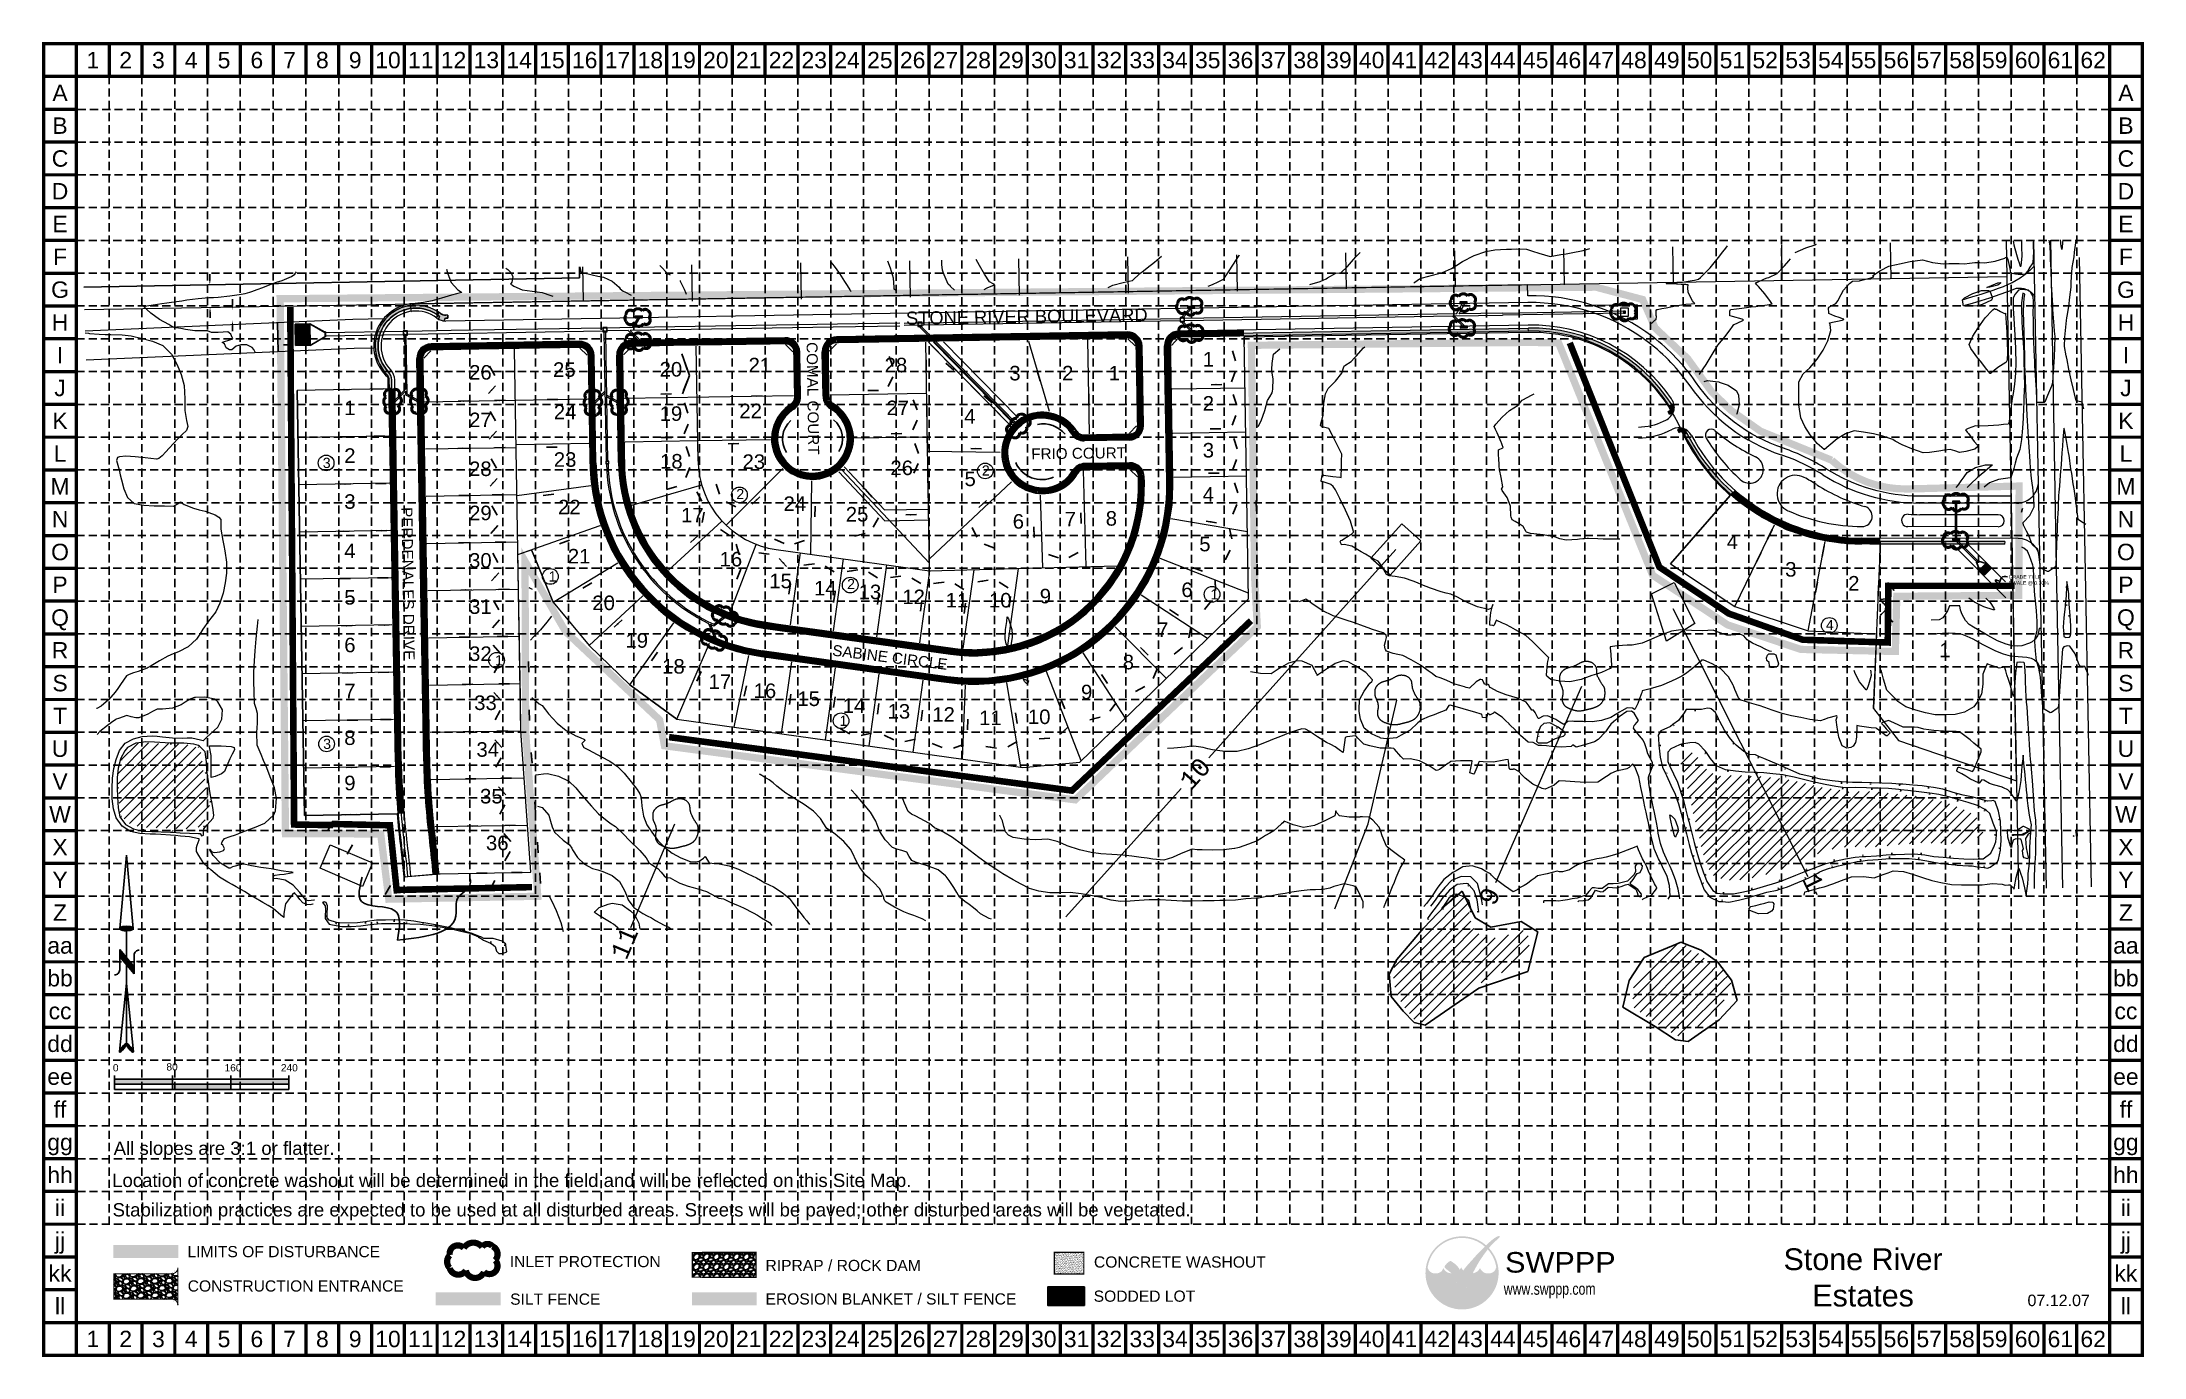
# Model space of a CAD drawing. Header units: inches. Extents: x 5793 to 8686, y 17256 to 19065.
import ezdxf
from ezdxf.enums import TextEntityAlignment as Align

# ---------------------------------------------------------------- set-up
doc = ezdxf.new("R2010")
doc.units = ezdxf.units.IN
doc.header["$MEASUREMENT"] = 0
for name, pattern in [('ACAD_ISO02W100', [15, 12, -3]), ('CENTER2', [1.125, 0.75, -0.125, 0.125, -0.125]), ('DASHED', [0.75, 0.5, -0.25]), ('DASHED2', [0.375, 0.25, -0.125]), ('HIDDEN', [0.375, 0.25, -0.125]), ('HIDDEN2', [0.1875, 0.125, -0.0625]), ('LTP068', [100, 100, 0]), ('PHANTOM2', [1.25, 0.625, -0.125, 0.125, -0.125, 0.125, -0.125])]:
    doc.linetypes.add(name, pattern=pattern)
for name, color, linetype in [('1 EROSION BLANKET', 84, 'Continuous'), ('1 FLOW ARROWS', 7, 'Continuous'), ('1 LIMITS OF DISTURBANCE', 1, 'DASHED'), ('1 SILT FENCE', 200, 'Continuous'), ('BASE', 7, 'Continuous'), ('E-Cont-Inter', 253, 'DASHED2'), ('E-Lots', 253, 'Continuous'), ('E-Pavement', 253, 'Continuous'), ('E-Water', 252, 'Continuous'), ('E-WHatch', 5, 'LTP068'), ('golf line', 7, 'Continuous'), ('GRID', 254, 'HIDDEN'), ('LEGEND', 7, 'Continuous'), ('LOGO', 7, 'Continuous'), ('NARROW', 7, 'Continuous'), ('P-BLOCK-No.', 70, 'Continuous'), ('P-drop inlet', 7, 'Continuous'), ('P-INLET-10FT', 7, 'Continuous'), ('p-lot number', 1, 'Continuous'), ('P-LOT-LN', 1, 'Continuous'), ('P-PAVE', 4, 'Continuous'), ('P-RIPRAP', 252, 'CENTER2'), ('P-ROCK-RIPRAP', 253, 'Continuous'), ('P-SIDEWALK ESMT', 2, 'PHANTOM2'), ('P-SIDEWALK HATCH', 253, 'Continuous'), ('P-STM PIPE', 7, 'Continuous')]:
    doc.layers.add(name, color=color, linetype=linetype)
for name, color, linetype, lineweight in [('P-BNDRY-LINE', 1, 'Continuous', 80), ('P-DRN ESMT', 3, 'HIDDEN2', 20), ('P-GOLF-HOLE REV', 30, 'Continuous', 50), ('P-GOLF-HOLE#', 30, 'Continuous', 50), ('P-GOLF-HOLE-SAME', 30, 'Continuous', 50), ('P-PHASE 1 BNDRY', 7, 'DASHED2', 40), ('P-SIDEWALK', 3, 'Continuous', 0), ('P-STREET NAMES', 2, 'Continuous', 20)]:
    doc.layers.add(name, color=color, linetype=linetype, lineweight=lineweight)
doc.styles.add('L100', font='simplex', dxfattribs={"height": 4})
doc.styles.add("L200'", font='ARIAL.TTF', dxfattribs={"height": 0.001969})
doc.styles.add('LOGO1', font='ROCKEB.TTF', dxfattribs={"height": 25})
doc.styles.add('MONOTXT', font='MONOTXT')
doc.styles.get("Standard").update_dxf_attribs({"font": 'ARIAL.TTF'})
doc.dimstyles.get("Standard").update_dxf_attribs({"dimtxt": 0.18, "dimasz": 0.18, "dimexe": 0.18, "dimexo": 0.0625, "dimgap": 0.09, "dimtad": 0, "dimtih": 1, "dimtoh": 1, "dimdec": 4, "dimzin": 0, "dimdsep": 46, "dimtxsty": 'Standard', "dimcen": 0.09, "dimadec": 0, "dimazin": 0, "dimtfac": 1, "dimtdec": 4, "dimtofl": 0, "dimtmove": 0, "dimatfit": 3, "dimfxl": 0, "dimtolj": 1, "dimtzin": 0, "dimarcsym": 0})

msp = doc.modelspace()

# ---------------------------------------------------------------- texts
at = {"color": 7}
for s, p in [('0', (5890.9, 17648.7)), ('80', (5964.6, 17649.9)), ('160', (6044.6, 17648.7)), ('240', (6122.1, 17648.7))]:
    msp.add_text(s, height=10, dxfattribs=at).set_placement(p)
at = {"color": 0, "insert": (8299.4, 17405.2), "char_height": 30, "width": 385.486, "attachment_point": 2}
msp.add_mtext('Stone River \\PEstates', dxfattribs=at)
at = {"layer": '1 FLOW ARROWS', "color": 7, "insert": (8499.7, 18324.5), "char_height": 5, "attachment_point": 4}
msp.add_mtext('GRADE 77 LF\\PSWALE @ 0.30%', dxfattribs=at)
at = {"layer": 'BASE'}
for s, height, p in [('1', 22.6, (5863.4, 19040.4)), ('2', 22.6, (5908.5, 19040.4)), ('3', 22.6, (5953.6, 19040.4)), ('4', 22.6, (5998.7, 19040.4)), ('5', 22.6, (6043.9, 19040.4)), ('6', 22.6, (6089, 19040.4)), ('7', 22.6, (6134.1, 19040.4)), ('8', 22.6, (6179.2, 19040.4)), ('9', 22.6, (6224.4, 19040.4)), ('10', 22.56, (6269.5, 19040.4)), ('11', 22.56, (6314.6, 19040.4)), ('12', 22.56, (6359.7, 19040.4)), ('13', 22.56, (6404.9, 19040.4)), ('14', 22.56, (6450, 19040.4)), ('15', 22.56, (6495.1, 19040.4)), ('16', 22.56, (6540.2, 19040.4)), ('17', 22.56, (6585.4, 19040.4)), ('18', 22.56, (6630.5, 19040.4)), ('19', 22.56, (6675.6, 19040.4)), ('20', 22.56, (6720.7, 19040.4)), ('21', 22.56, (6765.9, 19040.4)), ('22', 22.56, (6811, 19040.4)), ('23', 22.56, (6856.1, 19040.4)), ('24', 22.56, (6901.2, 19040.4)), ('25', 22.56, (6946.4, 19040.4)), ('26', 22.56, (6991.5, 19040.4)), ('27', 22.56, (7036.6, 19040.4)), ('28', 22.56, (7081.7, 19040.4)), ('29', 22.56, (7126.9, 19040.4)), ('30', 22.56, (7172, 19040.4)), ('31', 22.56, (7217.1, 19040.4)), ('32', 22.56, (7262.2, 19040.4)), ('33', 22.56, (7307.4, 19040.4)), ('34', 22.56, (7352.5, 19040.4)), ('35', 22.56, (7397.6, 19040.4)), ('36', 22.56, (7442.7, 19040.4)), ('37', 22.56, (7487.9, 19040.4)), ('38', 22.56, (7533, 19040.4)), ('39', 22.56, (7578.1, 19040.4)), ('40', 22.56, (7623.2, 19040.4)), ('41', 22.56, (7668.4, 19040.4)), ('42', 22.56, (7713.5, 19040.4)), ('43', 22.56, (7758.6, 19040.4)), ('44', 22.56, (7803.7, 19040.4)), ('45', 22.56, (7848.9, 19040.4)), ('46', 22.56, (7894, 19040.4)), ('47', 22.56, (7939.1, 19040.4)), ('48', 22.56, (7984.2, 19040.4)), ('49', 22.56, (8029.4, 19040.4)), ('50', 22.56, (8074.5, 19040.4)), ('51', 22.56, (8119.6, 19040.4)), ('52', 22.56, (8164.7, 19040.4)), ('53', 22.56, (8209.9, 19040.4)), ('54', 22.56, (8255, 19040.4)), ('55', 22.56, (8300.1, 19040.4)), ('56', 22.56, (8345.2, 19040.4)), ('57', 22.56, (8390.4, 19040.4)), ('58', 22.56, (8435.5, 19040.4)), ('59', 22.56, (8480.6, 19040.4)), ('60', 22.56, (8525.7, 19040.4)), ('61', 22.56, (8570.9, 19040.4)), ('62', 22.56, (8616, 19040.4)), ('A', 22.6, (5818.2, 18995.3)), ('A', 22.6, (8661.1, 18995.3)), ('B', 22.6, (5818.2, 18950.2)), ('B', 22.6, (8661.1, 18950.2)), ('C', 22.6, (5818.2, 18905)), ('C', 22.6, (8661.1, 18905)), ('D', 22.6, (5818.2, 18859.9)), ('D', 22.6, (8661.1, 18859.9)), ('E', 22.6, (5818.2, 18814.8)), ('E', 22.6, (8661.1, 18814.8)), ('F', 22.6, (5818.2, 18769.7)), ('F', 22.6, (8661.1, 18769.7)), ('G', 22.6, (5818.2, 18724.5)), ('G', 22.6, (8661.1, 18724.5)), ('H', 22.6, (5818.2, 18679.4)), ('H', 22.6, (8661.1, 18679.4)), ('I', 22.6, (5818.2, 18634.3)), ('I', 22.6, (8661.1, 18634.3)), ('J', 22.6, (5818.2, 18589.2)), ('J', 22.6, (8661.1, 18589.2)), ('K', 22.6, (5818.2, 18544)), ('K', 22.6, (8661.1, 18544)), ('L', 22.6, (5818.2, 18498.9)), ('L', 22.6, (8661.1, 18498.9)), ('M', 22.6, (5818.2, 18453.8)), ('M', 22.6, (8661.1, 18453.8)), ('N', 22.6, (5818.2, 18408.7)), ('N', 22.6, (8661.1, 18408.7)), ('O', 22.6, (5818.2, 18363.5)), ('O', 22.6, (8661.1, 18363.5)), ('P', 22.6, (5818.2, 18318.4)), ('P', 22.6, (8661.1, 18318.4)), ('Q', 22.6, (5818.2, 18273.3)), ('Q', 22.6, (8661.1, 18273.3)), ('R', 22.6, (5818.2, 18228.2)), ('R', 22.6, (8661.1, 18228.2)), ('S', 22.6, (5818.2, 18183)), ('S', 22.6, (8661.1, 18183)), ('T', 22.6, (5818.2, 18137.9)), ('T', 22.6, (8661.1, 18137.9)), ('U', 22.6, (5818.2, 18092.8)), ('U', 22.6, (8661.1, 18092.8)), ('V', 22.6, (5818.2, 18047.7)), ('V', 22.6, (8661.1, 18047.7)), ('W', 22.6, (5818.2, 18002.5)), ('W', 22.6, (8661.1, 18002.5)), ('X', 22.6, (5818.2, 17957.4)), ('X', 22.6, (8661.1, 17957.4)), ('Y', 22.6, (5818.2, 17912.3)), ('Y', 22.6, (8661.1, 17912.3)), ('Z', 22.6, (5818.2, 17867.2)), ('Z', 22.6, (8661.1, 17867.2)), ('aa', 22.56, (5818.2, 17822)), ('aa', 22.56, (8661.1, 17822)), ('bb', 22.56, (5818.2, 17776.9)), ('bb', 22.56, (8661.1, 17776.9)), ('cc', 22.56, (5818.2, 17731.8)), ('cc', 22.56, (8661.1, 17731.8)), ('dd', 22.56, (5818.2, 17686.7)), ('dd', 22.56, (8661.1, 17686.7)), ('ee', 22.56, (5818.2, 17641.5)), ('ee', 22.56, (8661.1, 17641.5)), ('ff', 22.56, (5818.2, 17596.4)), ('ff', 22.56, (8661.1, 17596.4)), ('gg', 22.56, (5818.2, 17551.3)), ('gg', 22.56, (8661.1, 17551.3)), ('hh', 22.56, (5818.2, 17506.2)), ('hh', 22.56, (8661.1, 17506.2)), ('ii', 22.56, (5818.2, 17461)), ('ii', 22.56, (8661.1, 17461)), ('jj', 22.56, (5818.2, 17415.9)), ('jj', 22.56, (8661.1, 17415.9)), ('kk', 22.56, (5818.2, 17370.8)), ('kk', 22.56, (8661.1, 17370.8)), ('ll', 22.56, (5818.2, 17325.7)), ('ll', 22.56, (8661.1, 17325.7)), ('1', 22.6, (5863.4, 17280.5)), ('2', 22.6, (5908.5, 17280.5)), ('3', 22.6, (5953.6, 17280.5)), ('4', 22.6, (5998.7, 17280.5)), ('5', 22.6, (6043.9, 17280.5)), ('6', 22.6, (6089, 17280.5)), ('7', 22.6, (6134.1, 17280.5)), ('8', 22.6, (6179.2, 17280.5)), ('9', 22.6, (6224.4, 17280.5)), ('10', 22.56, (6269.5, 17280.5)), ('11', 22.56, (6314.6, 17280.5)), ('12', 22.56, (6359.7, 17280.5)), ('13', 22.56, (6404.9, 17280.5)), ('14', 22.56, (6450, 17280.5)), ('15', 22.56, (6495.1, 17280.5)), ('16', 22.56, (6540.2, 17280.5)), ('17', 22.56, (6585.4, 17280.5)), ('18', 22.56, (6630.5, 17280.5)), ('19', 22.56, (6675.6, 17280.5)), ('20', 22.56, (6720.7, 17280.5)), ('21', 22.56, (6765.9, 17280.5)), ('22', 22.56, (6811, 17280.5)), ('23', 22.56, (6856.1, 17280.5)), ('24', 22.56, (6901.2, 17280.5)), ('25', 22.56, (6946.4, 17280.5)), ('26', 22.56, (6991.5, 17280.5)), ('27', 22.56, (7036.6, 17280.5)), ('28', 22.56, (7081.7, 17280.5)), ('29', 22.56, (7126.9, 17280.5)), ('30', 22.56, (7172, 17280.5)), ('31', 22.56, (7217.1, 17280.5)), ('32', 22.56, (7262.2, 17280.5)), ('33', 22.56, (7307.4, 17280.5)), ('34', 22.56, (7352.5, 17280.5)), ('35', 22.56, (7397.6, 17280.5)), ('36', 22.56, (7442.7, 17280.5)), ('37', 22.56, (7487.9, 17280.5)), ('38', 22.56, (7533, 17280.5)), ('39', 22.56, (7578.1, 17280.5)), ('40', 22.56, (7623.2, 17280.5)), ('41', 22.56, (7668.4, 17280.5)), ('42', 22.56, (7713.5, 17280.5)), ('43', 22.56, (7758.6, 17280.5)), ('44', 22.56, (7803.7, 17280.5)), ('45', 22.56, (7848.9, 17280.5)), ('46', 22.56, (7894, 17280.5)), ('47', 22.56, (7939.1, 17280.5)), ('48', 22.56, (7984.2, 17280.5)), ('49', 22.56, (8029.4, 17280.5)), ('50', 22.56, (8074.5, 17280.5)), ('51', 22.56, (8119.6, 17280.5)), ('52', 22.56, (8164.7, 17280.5)), ('53', 22.56, (8209.9, 17280.5)), ('54', 22.56, (8255, 17280.5)), ('55', 22.56, (8300.1, 17280.5)), ('56', 22.56, (8345.2, 17280.5)), ('57', 22.56, (8390.4, 17280.5)), ('58', 22.56, (8435.5, 17280.5)), ('59', 22.56, (8480.6, 17280.5)), ('60', 22.56, (8525.7, 17280.5)), ('61', 22.56, (8570.9, 17280.5)), ('62', 22.56, (8616, 17280.5))]:
    msp.add_text(s, height=height, dxfattribs=at).set_placement(p, align=Align.MIDDLE_CENTER)
at = {"layer": 'BASE', "color": 7, "style": "L200'"}
for s, height, p in [('All slopes are 3:1 or flatter.', 18.3, (5892, 17533.8)), ('Location of concrete washout will be determined in the field and will be reflected on this Site Map.', 18.3, (5889.9, 17489.6)), ('Stabilization practices are expected to be used at all disturbed areas. Streets will be paved; other disturbed areas will be vegetated.', 18.3002, (5890.5, 17449.1))]:
    msp.add_text(s, height=height, dxfattribs=at).set_placement(p)
at = {"layer": 'BASE'}
msp.add_text('07.12.07', height=15.79, dxfattribs=at).set_placement((8568.6, 17325.7), align=Align.CENTER)
at = {"layer": 'LEGEND', "style": "L200'"}
for s, height, p in [('LIMITS OF DISTURBANCE', 15.387, (5993.6, 17393)), ('INLET PROTECTION', 15.387, (6437.1, 17379.3)), ('RIPRAP / ROCK DAM', 15.387, (6789, 17373.9)), ('CONCRETE WASHOUT', 15.387, (7241, 17378.7)), ('CONSTRUCTION ENTRANCE', 15.387, (5993.9, 17345.7)), ('SILT FENCE', 15.39, (6437.6, 17327.6)), ('EROSION BLANKET / SILT FENCE', 15.387, (6789, 17327.9)), ('SODDED LOT', 15.39, (7240.6, 17331.7))]:
    msp.add_text(s, height=height, dxfattribs=at).set_placement(p)
at = {"layer": 'LOGO', "style": 'LOGO1'}
for s, height, width, p in [('SWPPP', 28.27, 1.115, (7806.7, 17371.8)), ('www.swppp.com', 16.346, 0.77, (7805, 17341.3))]:
    msp.add_text(s, height=height, dxfattribs=dict(at, width=width)).set_placement(p)
at = {"layer": 'P-BLOCK-No.', "color": 7, "linetype": 'Continuous', "lineweight": 0}
for s, p in [('3', (6179.7, 18479.1)), ('2', (7086.7, 18468.6)), ('2', (6748.8, 18436.2)), ('1', (6490.6, 18322.8)), ('2', (6901.3, 18312.4)), ('1', (7401.3, 18298.2)), ('4', (8248.2, 18256)), ('1', (6416.8, 18207.4)), ('1', (6890.8, 18124.2)), ('3', (6180.3, 18092.4))]:
    msp.add_text(s, height=14, dxfattribs=at).set_placement(p)
at = {"layer": 'P-GOLF-HOLE#', "color": 7, "linetype": 'Continuous', "lineweight": 0, "style": 'MONOTXT'}
for s, rotation, oblique, p in [('10', 48.0485, 360, (7379.9, 18058.9)), ('1', 296.0857, 0, (8231, 17908.9)), ('9', 66.1069, 360, (7785.2, 17889.8)), ('11', 66.955, 360, (6594.5, 17825.5))]:
    msp.add_text(s, height=25, rotation=rotation, dxfattribs=dict(at, oblique=oblique)).set_placement(p, align=Align.MIDDLE)
at = {"layer": 'p-lot number', "color": 7, "linetype": 'Continuous', "lineweight": 0}
for s, p in [('21', (6765.7, 18610.7)), ('28', (6952.9, 18610.7)), ('1', (7390.7, 18618.7)), ('26', (6381.1, 18600.7)), ('25', (6496.6, 18604.5)), ('20', (6643.3, 18604.9)), ('3', (7124.5, 18599.6)), ('2', (7197.1, 18599.6)), ('1', (7261.3, 18599.6)), ('1', (6209.3, 18551.8)), ('27', (6955.5, 18551.8)), ('2', (7390.7, 18558)), ('27', (6381.1, 18535.3)), ('24', (6497.7, 18546.2)), ('19', (6643.3, 18543.9)), ('22', (6753, 18547.6)), ('4', (7062.4, 18540.1)), ('3', (7390.7, 18493.5)), ('2', (6209.3, 18486.1)), ('28', (6381.1, 18468)), ('23', (6497.7, 18480.7)), ('18', (6643.9, 18478.3)), ('23', (6757.4, 18477.8)), ('26', (6960.9, 18469.3)), ('5', (7062.9, 18454.1)), ('3', (6209.3, 18422.9)), ('29', (6381.1, 18407.2)), ('22', (6503.4, 18415.3)), ('24', (6813.8, 18419.9)), ('25', (6899.5, 18405.4)), ('4', (7390.7, 18432.8)), ('17', (6672.9, 18404.2)), ('6', (7129.2, 18395.6)), ('7', (7200.7, 18398.7)), ('8', (7257.2, 18399.7)), ('4', (6209.3, 18355)), ('21', (6517, 18347.7)), ('5', (7385.9, 18364.4)), ('4', (8111.8, 18367.5)), ('30', (6381.1, 18341.9)), ('16', (6725.8, 18343.6)), ('3', (8192.2, 18329.6)), ('5', (6209.3, 18291.1)), ('15', (6794.2, 18313.6)), ('14', (6855.8, 18303.7)), ('13', (6917.2, 18298.5)), ('12', (6977.3, 18291.7)), ('9', (7166.4, 18292.8)), ('6', (7361.3, 18301.5)), ('2', (8278.9, 18310.4)), ('31', (6381.1, 18278.3)), ('20', (6550.7, 18283.5)), ('11', (7036.9, 18287.1)), ('10', (7096.5, 18287.1)), ('19', (6596.3, 18231.7)), ('7', (7327.8, 18246.5)), ('6', (6209.3, 18225.5)), ('32', (6381.1, 18213.5)), ('1', (8404.2, 18218.5)), ('18', (6646.8, 18196.1)), ('17', (6710.7, 18175.1)), ('8', (7280.6, 18202)), ('7', (6209.3, 18162.2)), ('33', (6388.1, 18146)), ('16', (6772.6, 18162.5)), ('15', (6832.8, 18151.5)), ('9', (7223.2, 18160.8)), ('14', (6895.2, 18142.1)), ('13', (6957, 18134.2)), ('12', (7018.5, 18129.9)), ('11', (7083, 18125.2)), ('10', (7150.1, 18126.7)), ('8', (6209.3, 18097.9)), ('34', (6391.2, 18081.7)), ('9', (6209.3, 18035.6)), ('35', (6396.2, 18017.4)), ('36', (6404.3, 17953.1))]:
    msp.add_text(s, height=20, dxfattribs=at).set_placement(p)
at = {"layer": 'P-STREET NAMES', "color": 7, "linetype": 'Continuous', "lineweight": 0, "attachment_point": 1}
for s, insert, char_height, width, rotation in [('STONE RIVER BOULEVARD', (6982.2, 18694.2), 17.999, 372.146, 0.7779), ('COMAL COURT', (6860.5, 18652.4), 14.999, 273.334, 270.9085), ('FRIO COURT', (7154.6, 18505.9), 15, 273.334, 0.7779), ('PERDENALES DRIVE', (6303, 18425.2), 14.999, 273.334, 270.9085), ('SABINE CIRCLE', (6882.1, 18235.9), 14.999, 273.334, 352.8697)]:
    msp.add_mtext(s, dxfattribs=dict(at, insert=insert, char_height=char_height, width=width, rotation=rotation))

# ---------------------------------------------------------------- blocks, each defined once
blk = doc.blocks.new('LTP089')
at = {"layer": 'E-Cont-Inter', "color": 2, "flags": 128}
blk.add_lwpolyline([(0, 0), (0, 0.5)], dxfattribs=at)
blk = doc.blocks.new('North Arrow')
at = {"layer": 'NARROW'}
for p, q in [((0, 0), (22.36, 2)), ((0, 0), (22.33, -2.02)), ((28.77, -2.09), (34.02, 2.32)), ((36.18, 2.33), (30.46, 2.33)), ((36.16, 2.32), (31.04, -2.09)), ((32.43, 3.06), (32.43, 4.63)), ((39.1, 0.01), (59.96, 2.11)), ((31.2, -0.05), (21.66, -0.05)), ((21.66, -0.05), (21.66, -0.05)), ((28.77, -2.09), (34.95, -2.09)), ((32.43, -4.26), (32.43, -2.8)), ((57.45, -0.05), (33.41, -0.05)), ((59.83, -2.14), (39.04, -0.01)), ((57.69, -0.03), (57.77, -0.01)), ((57.77, -0.05), (57.69, -0.03))]:
    blk.add_line(p, q, dxfattribs=at)
blk.add_lwpolyline([(22.36, -2.03), (22.59, -1.93, 0.091577), (22.87, -1.44, 0.048306), (23.03, -0.75), (23.07, -0.01), (23.01, 0.82, 0.048306), (22.87, 1.42, 0.091577), (22.59, 1.91), (22.36, 2.01), (22.14, 1.91, 0.091577), (21.86, 1.42, 0.048306), (21.72, 0.82), (21.66, -0.01), (21.72, -0.83, 0.048306), (21.86, -1.44, 0.091577), (22.14, -1.93)], format="xyb", close=True, dxfattribs=at)
for points in [[(57.46, -0.03), (57.44, 0.08, -0.066818), (57.67, 0.47, -0.03073), (58.01, 0.84), (58.52, 1.29), (59.07, 1.7, -0.03073), (59.5, 1.95, -0.066818), (59.93, 2.1), (60.04, 2.06)], [(60.04, 2.06), (60.05, 1.95, -0.066818), (59.82, 1.56, -0.03073), (59.43, 1.14), (58.97, 0.74), (58.42, 0.33, -0.03073), (57.99, 0.08, -0.036692), (57.76, -0.02)], [(57.46, -0.04), (57.44, -0.15, 0.066818), (57.67, -0.54, 0.03073), (58.01, -0.9), (58.52, -1.36), (59.07, -1.77, 0.03073), (59.5, -2.02, 0.066818), (59.93, -2.17), (60.04, -2.13)], [(60.04, -2.13), (60.05, -2.01, 0.066818), (59.82, -1.63, 0.03073), (59.43, -1.2), (58.97, -0.8), (58.42, -0.4, 0.03073), (57.99, -0.15, 0.036692), (57.76, -0.05)]]:
    blk.add_lwpolyline(points, format="xyb", dxfattribs=at)
for centre, start, end in [((30.46, 3.86), 178.8769, 270), ((34.95, -3.62), 358.8769, 90)]:
    blk.add_arc(centre, 1.53, start, end, dxfattribs=at)
for points in [[(23.03, -0.76), (21.67, -0.05), (23.07, -0.05), (21.72, 0.82)], [(23.07, -0.05), (21.72, 0.82), (23.02, 0.75), (21.85, 1.42)], [(23.02, 0.75), (21.85, 1.42), (22.87, 1.44), (22.14, 1.91)], [(22.87, 1.44), (22.14, 1.91), (22.59, 1.91), (22.36, 2)], [(31.05, -2.09), (36.15, 2.36), (28.75, -2.06), (34.01, 2.36)], [(57.44, 0.08), (57.7, -0.01), (57.5, 0.21), (57.77, -0.01)], [(57.45, -0.04), (57.69, -0.02), (57.44, 0.08), (57.7, -0.01)], [(57.5, 0.21), (57.77, -0.01), (57.6, 0.39), (57.94, 0.06)], [(57.6, 0.39), (57.94, 0.06), (57.68, 0.5), (58.07, 0.13)], [(57.68, 0.5), (58.07, 0.13), (57.84, 0.66), (58.29, 0.26)], [(57.84, 0.66), (58.29, 0.26), (58.03, 0.86), (58.52, 0.41)], [(58.03, 0.86), (58.52, 0.41), (58.26, 1.07), (58.73, 0.57)], [(58.26, 1.07), (58.73, 0.57), (58.52, 1.3), (59.05, 0.81)], [(58.52, 1.3), (59.05, 0.81), (58.7, 1.42), (59.26, 0.99)], [(59.26, 1), (58.69, 1.42), (59.45, 1.15), (59, 1.65)], [(59.45, 1.15), (59, 1.65), (59.62, 1.34), (59.28, 1.82)], [(59.62, 1.34), (59.28, 1.82), (59.81, 1.55), (59.49, 1.95)], [(59.81, 1.55), (59.49, 1.95), (59.93, 1.73), (59.69, 2.04)], [(59.93, 1.73), (59.69, 2.04), (60.05, 1.94), (59.93, 2.1)], [(60.05, 1.94), (59.93, 2.1), (60.04, 2.06)], [(22.87, -1.44), (21.72, -0.87), (23.03, -0.76), (21.67, -0.05)], [(22.58, -1.93), (21.86, -1.45), (22.87, -1.44), (21.72, -0.87)], [(22.36, -2.01), (22.14, -1.93), (22.58, -1.93), (21.86, -1.45)], [(57.44, -0.14), (57.69, -0.02), (57.45, -0.04), (57.69, -0.02)], [(57.46, -0.19), (57.7, -0.03), (57.44, -0.14), (57.69, -0.02)], [(57.53, -0.33), (57.76, -0.05), (57.46, -0.19), (57.7, -0.03)], [(57.63, -0.48), (57.9, -0.1), (57.53, -0.33), (57.76, -0.05)], [(57.78, -0.66), (58.09, -0.2), (57.63, -0.48), (57.9, -0.1)], [(57.97, -0.87), (58.34, -0.35), (57.78, -0.66), (58.09, -0.2)], [(58.24, -1.11), (58.61, -0.54), (57.97, -0.87), (58.34, -0.35)], [(58.61, -1.43), (58.93, -0.77), (58.24, -1.11), (58.61, -0.54)], [(58.91, -1.64), (59.2, -1), (58.61, -1.43), (58.93, -0.77)], [(59.12, -1.79), (59.57, -1.36), (58.92, -1.65), (59.2, -1.01)], [(59.35, -1.93), (59.81, -1.62), (59.12, -1.79), (59.57, -1.36)], [(59.54, -1.32), (59.41, -1.18), (59.21, -1.01)], [(59.58, -2.05), (59.93, -1.79), (59.35, -1.93), (59.81, -1.62)], [(59.78, -2.13), (60.05, -2.01), (59.58, -2.05), (59.93, -1.79)], [(59.92, -2.17), (60.04, -2.13), (59.78, -2.13), (60.05, -2.01)]]:
    blk.add_solid(points, dxfattribs=at)

# ---------------------------------------------------------------- hatches: boundary and pattern name
h = msp.add_hatch(color=7)
h.paths.add_polyline_path([(5973.1, 17631), (5973.1, 17638.2), (5893.1, 17638.2), (5893.1, 17631)])
h.paths.add_polyline_path([(5973.1, 17631), (5973.1, 17623.8), (6053.1, 17623.8), (6053.1, 17631)])
h.paths.add_polyline_path([(6053.1, 17638.2), (6053.1, 17631), (6133.1, 17631), (6133.1, 17638.2)])
at = {"layer": 'BASE'}
h = msp.add_hatch(dxfattribs=at)
h.set_pattern_fill('AR-SAND', color=40, scale=1.190145, style=0)
h.set_pattern_definition([(37.5, (8193.5836, 17280.6823), (-0.0749712, 2.293199), [0, -1.80902, 0, -2.023246, 0, -1.933985]), (7.5, (8193.5836, 17280.6823), (2.10629, 3.358762), [0, -0.9759186, 0, -1.6304982, 0, -0.624826]), (327.5, (8192.1198, 17280.6823), (3.7062793, 0.006735), [0, -0.5950723, 0, -2.1422604, 0, -2.79684]), (317.5, (8192.1198, 17280.6823), (3.577726, 1.044561), [0, -0.297536, 0, -1.4043707, 0, -1.6066953])])
h.paths.add_polyline_path([(7227.2, 17369.9), (7227.2, 17399.7), (7186.5, 17399.7), (7186.5, 17369.9)])
at = {"layer": 'LEGEND', "linetype": 'ACAD_ISO02W100'}
h = msp.add_hatch(dxfattribs=at)
h.set_pattern_fill('GRAVEL', color=240, scale=13.75058, style=0)
h.set_pattern_definition([(228.0128, (5709.8959, 16671.0213), (-110.0046177, -123.7552407), [1.84995, -183.14519]), (184.9697, (5708.65835, 16669.6463), (165.00697746, 13.75046072), [3.17457, -314.28223]), (132.5104, (5705.4957, 16669.3713), (137.50567487, -151.256502), [2.23843, -221.60479]), (267.2737, (5700.133, 16665.9336), (13.7505255, 275.01160906), [2.8909, -286.1985]), (292.8337, (5699.9955, 16663.046), (-68.75303746, 165.00691366), [2.83475, -280.64072]), (357.2737, (5701.09554, 16660.4334), (-275.01160906, 13.7505255), [2.8909, -286.1985]), (37.6942, (5703.98316, 16660.2959), (-178.75764426, -137.50567057), [3.82306, -378.48265]), (72.2553, (5707.0083, 16662.6335), (96.25420974, 302.51271368), [3.60936, -357.32699]), (121.4296, (5708.1083, 16666.07113), (-110.00475522, 178.757475), [2.90068, -287.16812]), (175.2364, (5706.5958, 16668.5462), (151.2563958, -13.7504638), [3.31158, -162.26734]), (222.3974, (5703.29563, 16668.82125), (-165.00706408, -151.25627387), [4.28259, -423.9768]), (138.8141, (5713.7461, 16665.7961), (-96.2541023, 82.5034446), [1.4617, -144.70896]), (171.4692, (5712.646, 16666.75866), (178.75751967, -27.50126927), [2.78088, -275.30739]), (225, (5709.896, 16667.171), (-2e-15, -13.750585), [1.94462, -17.50163]), (203.1986, (5708.9334, 16668.8213), (68.7528975, 27.5011787), [1.04722, -103.67408]), (291.8014, (5707.9708, 16668.4087), (-13.750579, 41.2517445), [1.48098, -72.56816]), (30.9638, (5708.5208, 16667.0337), (41.2517136, 27.5011947), [2.40538, -77.7736]), (161.5651, (5710.5834, 16668.2712), (27.501166, -13.750558), [1.73932, -41.74383]), (16.3895, (5699.9955, 16668.4087), (137.50583273, 41.2516405), [2.4366, -241.2243]), (70.3462, (5702.3331, 16669.0963), (-55.00225565, -151.2564121), [2.04418, -202.3729]), (293.1986, (5710.5834, 16671.0213), (-27.5011787, 68.7528975), [2.09442, -102.62688]), (343.6105, (5711.4085, 16669.0963), (-137.50583273, 41.2516405), [2.4366, -241.2243]), (339.444, (5699.9955, 16659.8834), (-68.7529266, 27.5011054), [2.3497, -115.13531]), (294.7751, (5702.1956, 16659.0583), (-68.75279385, 151.2564298), [1.96878, -194.90957]), (66.8014, (5710.721, 16657.2708), (27.5011787, 68.7528975), [2.09442, -102.62688]), (17.354, (5711.546, 16659.19584), (-178.757571, -55.0022454), [2.30502, -228.19671]), (69.444, (5703.9832, 16657.2708), (-27.5011054, -68.7529266), [1.17485, -116.31016]), (101.3099, (5709.896, 16657.2708), (-13.7505477, 55.0023313), [0.70114, -69.41333]), (165.9638, (5709.7584, 16657.9583), (41.251748, -13.7505535), [2.83475, -53.86034]), (186.009, (5707.0083, 16658.6458), (137.50579907, 13.75057086), [2.62705, -260.07742]), (303.6901, (5708.521, 16665.796), (-13.750599, 27.501154), [1.98314, -47.59528]), (353.1572, (5709.6209, 16664.14605), (233.75985552, -27.50127048), [3.46231, -342.76846]), (60.9454, (5713.0585, 16663.7335), (-55.0023214, -96.254067), [1.4157, -140.15518]), (90, (5713.746, 16664.971), (-13.75058, 13.75058), [0.82503, -12.92555]), (120.2564, (5706.7333, 16659.0583), (55.0022507, -96.2540955), [1.91029, -189.11888]), (48.0128, (5705.7707, 16660.7084), (110.0046177, 123.7552407), [3.6999, -181.29524]), (0, (5708.246, 16663.459), (13.75058, 13.75058), [3.57515, -10.17543]), (325.3048, (5711.821, 16663.4585), (-137.50572356, 96.25418014), [2.17416, -215.2416]), (254.0546, (5713.6086, 16662.221), (-13.7505787, -55.0023227), [2.00211, -98.10362]), (207.646, (5713.05854, 16660.2959), (-261.2609671, -137.50590856), [3.25978, -322.71889]), (175.4261, (5710.1709, 16658.7833), (-178.75755093, 13.75050876), [3.44863, -341.41417])])
h.paths.add_polyline_path([(6688.3, 17365.5), (6775.8, 17365.3), (6775.8, 17399.7), (6688.3, 17399.5)])
at = {"layer": 'LEGEND'}
h = msp.add_hatch(dxfattribs=at)
h.set_pattern_fill('GRAVEL', color=4, scale=13.901113, angle=-43.9343, style=0)
h.set_pattern_definition([(184.078545, (-13538.2868, 8926.4799), (-166.89097196, -12.93595886), [1.8702, -185.150146]), (141.0354448, (-13540.1523, 8926.34693), (129.773343185, -105.729926075), [3.209322, -317.722794]), (88.576145, (-13542.64765, 8928.3651), (-5.988682138, -206.568111065), [2.262934, -224.030781]), (223.339445, (-13548.9631, 8929.624), (202.911538411, 190.568951838), [2.922542, -289.33162]), (248.899445, (-13551.08865, 8927.6182), (65.686904269, 168.353651663), [2.865784, -283.712999]), (313.339445, (-13552.12036, 8924.94454), (-190.568951838, 202.911538411), [2.922542, -289.33162]), (353.7599448, (-13550.11456, 8922.81897), (-226.589490184, 25.278760233), [3.8649125, -382.626034]), (28.3210448, (-13546.27255, 8922.3989), (282.265920904, 152.719901063), [3.648875, -361.2387825]), (77.495345, (-13543.0604, 8924.12995), (45.299858466, 207.29945115), [2.93244, -290.311857]), (131.302145, (-13542.4255, 8926.9928), (100.472722154, -116.106104824), [3.347833, -164.043739]), (178.4631448, (-13544.63517, 8929.50786), (-226.223852579, 5.623001895), [4.329474, -428.6182275]), (94.879845, (-13539.149, 8919.9753), (-12.204676125, 127.579495035), [1.477702, -146.293144]), (127.534945, (-13539.27465, 8921.4476), (110.8488891, -145.407028592), [2.811319, -278.321285]), (181.065745, (-13540.987, 8923.677), (-9.645047, -10.010701), [1.965909, -17.693225]), (159.264345, (-13540.5308, 8925.5534), (69.34358645, -28.20380813), [1.058681, -104.8090395]), (247.867145, (-13541.521, 8925.9282), (18.92443747, 39.6771389), [1.497192, -73.362595]), (347.029545, (-13542.085, 8924.5413), (49.32218508, -8.91369228), [2.431708, -78.625014]), (117.630845, (-13539.7153, 8923.9956), (10.3763713, -29.3007737), [1.758366, -42.200818]), (332.455245, (-13547.3271, 8931.52235), (129.04206053, -66.418439886), [2.463277, -243.865069]), (26.411945, (-13545.143, 8930.3832), (-146.138246636, -71.537566574), [2.066553, -204.5883505]), (249.264345, (-13537.7863, 8925.9977), (28.20380813, 69.34358645), [2.117348, -103.750372]), (299.676245, (-13538.53596, 8924.0175), (-71.171937845, 126.482480235), [2.463277, -243.865069]), (295.509745, (-13553.307, 8925.3157), (-30.7634579, 68.24659258), [2.375422, -116.395742]), (250.840845, (-13552.284, 8923.1719), (56.042105347, 158.342853247), [1.9903335, -197.043313]), (22.867145, (-13547.3312, 8915.8905), (68.24662553, 30.76338534), [2.117348, -103.750372]), (333.419745, (-13545.3803, 8916.71334), (-168.719213064, 85.342854152), [2.3302575, -230.694863]), (25.509745, (-13552.2365, 8920.6166), (-68.24659258, -30.7634579), [1.187711, -117.583453]), (57.375645, (-13547.932, 8916.4692), (28.5695088, 49.68781945), [0.708818, -70.173221]), (122.029545, (-13547.5497, 8917.0662), (20.38707347, -38.9458152), [2.865784, -54.449964]), (142.074745, (-13549.0696, 8919.4958), (109.75201199, -86.439745569), [2.655808, -262.924579]), (259.755845, (-13542.953, 8923.6404), (9.2793724, 29.6664478), [2.004846, -48.116325]), (309.2229448, (-13543.30956, 8921.6675), (150.891689943, -183.987215437), [3.500217, -346.520868]), (17.011145, (-13541.0962, 8918.9559), (-107.55810205, -31.49471207), [1.431203, -141.689512]), (46.065745, (-13539.728, 8919.375), (-0.365654, 19.655742), [0.834067, -13.067046]), (76.322145, (-13548.9805, 8919.989), (-27.4725912, -108.655034837), [1.931198, -191.1892345]), (4.078545, (-13548.5238, 8921.8654), (166.89097196, 12.93595886), [3.7404, -183.279946]), (316.065745, (-13544.793, 8922.131), (19.655742, 0.365654), [3.614289, -10.286824]), (281.370545, (-13542.1901, 8919.6238), (-32.59152947, 166.5253537), [2.197961, -217.597929]), (210.120345, (-13541.7568, 8917.469), (-48.59087337, -30.39774932), [2.02403, -99.177601]), (163.7117448, (-13543.5075, 8916.45324), (-286.65372792, 83.148738993), [3.295467, -326.251808]), (131.4918448, (-13546.6707, 8917.3775), (-120.494082181, 135.396221573), [3.486385, -345.151761])])
edge = h.paths.add_edge_path()
edge.add_line((5980.5, 17326.7), (5980.5, 17378.8))
edge.add_arc((5971.8, 17378.8), 8.69, -89.9609, 0, ccw=False)
edge.add_line((5971.8, 17370.2), (5892.2, 17370.1))
edge.add_line((5892.2, 17370.1), (5892.2, 17335.4))
edge.add_line((5892.2, 17335.4), (5971.8, 17335.4))
edge.add_arc((5971.8, 17326.7), 8.69, 0, 90.0391, ccw=False)
h = msp.add_hatch(dxfattribs=at)
h.set_pattern_fill('ANSI31', color=2, scale=118.876656, style=0)
h.set_pattern_definition([(45, (7117.284, 17263.937), (-10.5073, 10.5073), [])])
h.paths.add_polyline_path([(7177.5, 17352), (7177.5, 17350.5), (7177.5, 17326.7), (7227.8, 17326.7), (7227.8, 17352)])
h = msp.add_hatch(dxfattribs=at)
h.set_pattern_fill('ANSI31', color=2, scale=5.943833, style=0)
h.set_pattern_definition([(45, (7117.28376, 17263.9373), (-0.5253656, 0.5253656), [])])
h.paths.add_polyline_path([(7177.5, 17352), (7177.5, 17350.5), (7177.5, 17326.7), (7227.8, 17326.7), (7227.8, 17352)])
at = {"layer": 'LOGO'}
h = msp.add_hatch(color=170, dxfattribs=at)
h.paths.add_polyline_path([(7744, 17351), (7743.4, 17351.6), (7743, 17352.1), (7742.7, 17352.5), (7742.3, 17353.1), (7741.9, 17353.8), (7741.5, 17354.5), (7741.3, 17355), (7741.1, 17355.5), (7740.8, 17356), (7740.6, 17356.5), (7740.3, 17357.3), (7739.9, 17358.2), (7739.6, 17358.9), (7739.5, 17359.3), (7739.3, 17359.8), (7739.2, 17360.2), (7739, 17360.6), (7738.8, 17361.1), (7738.6, 17361.5), (7738.4, 17362), (7738.2, 17362.5), (7738, 17363), (7737.8, 17363.5), (7737.5, 17364), (7737.2, 17364.6), (7737, 17365.1), (7736.7, 17365.6), (7736.4, 17366.1), (7736.1, 17366.6), (7735.8, 17367.1), (7735.5, 17367.6), (7735.2, 17368), (7734.8, 17368.5), (7734.5, 17368.9), (7734.2, 17369.3), (7733.9, 17369.7), (7733.6, 17370), (7733.3, 17370.4), (7733, 17370.7), (7732.7, 17371), (7731.9, 17371), (7730.9, 17371.1), (7730.1, 17371.3), (7729.6, 17371.4), (7729, 17371.5), (7728.5, 17371.7), (7727.7, 17372), (7726.8, 17372.5), (7725.9, 17373.1), (7725.1, 17373.8), (7724.4, 17374.4), (7723.8, 17375.1), (7723.2, 17375.8), (7722.8, 17376.4), (7722.5, 17376.8), (7722.3, 17377.1), (7722.2, 17377.3), (7722, 17377.5), (7721.9, 17377.6), (7721.8, 17377.7), (7721.7, 17377.8), (7721.6, 17377.8), (7721.6, 17377.8), (7721.5, 17377.8), (7721.5, 17377.7), (7721.4, 17377.6), (7721.4, 17377.5), (7721.3, 17377.3), (7721.2, 17376.9), (7721, 17376.3), (7720.7, 17375.7), (7720.5, 17375.2), (7720.1, 17374.7), (7719.7, 17374.2), (7719.2, 17373.7), (7718.7, 17373.2), (7718.1, 17372.8), (7717.5, 17372.3), (7716.8, 17372), (7716.1, 17371.6), (7715.4, 17371.3), (7714.6, 17371.1), (7713.8, 17370.9), (7712.9, 17370.8), (7711.9, 17370.7), (7710.9, 17370.7), (7709.9, 17370.7), (7708.9, 17370.8), (7708.1, 17370.9), (7707.2, 17371.1), (7706.4, 17371.4), (7705.7, 17371.8), (7704.9, 17372.2), (7704.1, 17372.8), (7703.3, 17373.4), (7702.8, 17373.9), (7702.4, 17374.3), (7702.1, 17374.7), (7701.7, 17375.2), (7701.4, 17375.7), (7701.1, 17376.3), (7700.8, 17377), (7700.5, 17377.8), (7700.1, 17378.7, -0.595729), (7779, 17407.6), (7779.7, 17408.2), (7780.2, 17408.8), (7780.7, 17409.3, 37.93689), (7784.5, 17405.6), (7784.3, 17405.3), (7783.8, 17404.8), (7783.4, 17404.3), (7783, 17403.7, -0.146449), (7794.7, 17378.9), (7794.4, 17378.5), (7794.3, 17378), (7794.1, 17377.6), (7793.9, 17377.2), (7793.7, 17376.6), (7793.4, 17376), (7793.1, 17375.4), (7792.8, 17374.9), (7792.4, 17374.4), (7792, 17374), (7791.6, 17373.5), (7791.1, 17373.1), (7790.6, 17372.7), (7790, 17372.4), (7789.5, 17372), (7788.9, 17371.7), (7788.2, 17371.5), (7787.6, 17371.3), (7787, 17371.1), (7786.3, 17370.9), (7785.6, 17370.8), (7784.9, 17370.7), (7784.1, 17370.6), (7783.4, 17370.6), (7782.7, 17370.6), (7781.9, 17370.7), (7781.1, 17370.8), (7780.3, 17371), (7779.5, 17371.2), (7778.7, 17371.5), (7777.9, 17371.8), (7777.2, 17372.2), (7776.5, 17372.7), (7775.9, 17373.2), (7775.3, 17373.8), (7774.6, 17374.4), (7774.1, 17375), (7773.6, 17375.7), (7773.2, 17376.2), (7773, 17376.7), (7772.8, 17376.9), (7772.7, 17377.2), (7772.6, 17377.3), (7772.5, 17377.5), (7772.4, 17377.6), (7772.3, 17377.7), (7772.2, 17377.7), (7772.1, 17377.6), (7772.1, 17377.6), (7772, 17377.5), (7771.9, 17377.4), (7771.8, 17377.3), (7771.7, 17377.1), (7771.6, 17377), (7771.4, 17376.6), (7771.1, 17376.1), (7770.6, 17375.5), (7770.1, 17374.9), (7769.7, 17374.5), (7769.2, 17374), (7768.7, 17373.6), (7768.2, 17373.2), (7767.5, 17372.8), (7766.8, 17372.4), (7766.1, 17372), (7765.2, 17371.6), (7764.4, 17371.3), (7763.8, 17371.2), (7763.1, 17371), (7762.4, 17370.9), (7762.2, 17370.5), (7762, 17370), (7761.8, 17369.4), (7761.5, 17368.8), (7761.3, 17368.1), (7761, 17367.4), (7760.7, 17366.6), (7760.4, 17365.8), (7760.1, 17365), (7759.8, 17364.1), (7759.4, 17363.3), (7759.1, 17362.4), (7758.8, 17361.6), (7758.5, 17360.8), (7758.2, 17360), (7758, 17359.2), (7757.7, 17358.5), (7757.4, 17357.9), (7757.2, 17357.2), (7757, 17356.7), (7756.8, 17356.2), (7756.5, 17355.4), (7756.2, 17354.6), (7755.8, 17353.9), (7755.4, 17353.3), (7755, 17352.7), (7754.5, 17352.2), (7754.1, 17351.7), (7753.6, 17351.2), (7753.1, 17350.8), (7752.7, 17350.5), (7752.2, 17350.2), (7751.6, 17349.9), (7751.1, 17349.6), (7750.4, 17349.4), (7749.7, 17349.2), (7749, 17349.1), (7748.3, 17349.1), (7747.7, 17349.2), (7747.1, 17349.4), (7746.4, 17349.6), (7745.7, 17349.8), (7745.1, 17350.2), (7744.5, 17350.5)])
h.paths.add_polyline_path([(7747.9, 17376.3), (7746.9, 17377.9), (7746.4, 17379.1), (7746, 17378.3), (7745.1, 17376.8), (7744.4, 17375.9), (7744.5, 17375.8), (7744.6, 17375.5), (7744.7, 17375.3), (7744.9, 17375.1), (7745, 17374.9), (7745.1, 17374.8), (7745.2, 17374.6), (7745.3, 17374.5), (7745.4, 17374.4), (7745.5, 17374.3), (7745.6, 17374.2), (7745.7, 17374.1), (7745.8, 17374.1), (7745.9, 17374), (7746, 17373.9), (7746.1, 17373.9), (7746.3, 17373.8), (7746.4, 17373.8), (7746.5, 17373.8), (7746.6, 17373.7), (7746.7, 17373.7), (7746.8, 17373.7), (7746.9, 17373.7), (7747, 17373.7), (7747.1, 17373.7), (7747.2, 17373.7), (7747.3, 17373.7), (7747.4, 17373.7), (7747.5, 17373.7), (7747.6, 17373.7), (7747.7, 17373.7), (7747.8, 17373.7), (7747.9, 17373.8), (7748, 17373.8), (7748.1, 17373.8), (7748.2, 17373.9), (7748.2, 17373.9), (7748.3, 17374), (7748.4, 17374), (7748.5, 17374.1), (7748.6, 17374.2), (7748.7, 17374.2), (7748.8, 17374.3), (7748.9, 17374.4), (7749, 17374.5), (7749.1, 17374.6), (7749.2, 17374.7), (7749.3, 17374.8), (7748.6, 17375.4)], flags=17)
msp.add_hatch(color=240, dxfattribs=at).paths.add_polyline_path([(7789.4, 17417.1), (7790.4, 17417.9), (7791.3, 17418.5), (7792, 17419.1), (7792.6, 17419.5), (7793.1, 17419.8), (7793.6, 17420.1), (7793.9, 17420.4), (7794.3, 17420.5), (7794.5, 17420.7), (7794.8, 17420.8), (7795, 17420.9), (7795.2, 17421.1), (7795.4, 17421.1), (7795.6, 17421.2), (7795.8, 17421.3), (7796, 17421.4), (7796.1, 17421.4), (7796.3, 17421.5), (7796.5, 17421.6), (7796.6, 17421.6), (7796.8, 17421.7), (7796.9, 17421.7), (7797.1, 17421.8), (7797.2, 17421.8), (7797.4, 17421.9), (7797.5, 17421.9), (7797.6, 17422), (7797.7, 17422), (7797.8, 17422), (7797.9, 17422), (7798, 17422.1), (7798.1, 17422.1), (7798.2, 17422.1), (7798.3, 17422.1), (7798.4, 17422.1), (7798.5, 17422.1), (7798.6, 17422.1), (7798.6, 17422.1), (7798.7, 17422.1), (7798.8, 17422.1), (7798.9, 17422.1), (7798.9, 17422.1), (7799, 17422), (7799, 17422), (7799.1, 17422), (7799.1, 17422), (7799.2, 17422), (7799.2, 17421.9), (7799.2, 17421.9), (7799.3, 17421.9), (7799.3, 17421.8), (7799.3, 17421.8), (7799.3, 17421.8), (7799.4, 17421.7), (7799.4, 17421.7), (7799.4, 17421.6), (7799.4, 17421.5), (7799.4, 17421.5), (7799.4, 17421.4), (7799.4, 17421.3), (7799.4, 17421.3), (7799.4, 17421.2), (7799.4, 17421.1), (7799.4, 17421.1), (7799.3, 17421), (7799.3, 17420.9), (7799.3, 17420.8), (7799.3, 17420.8), (7799.2, 17420.7), (7799.2, 17420.6), (7799.1, 17420.5), (7799, 17420.4), (7799, 17420.3), (7798.9, 17420.2), (7798.8, 17420.1), (7798.7, 17419.9), (7798.6, 17419.8), (7798.5, 17419.7), (7798.4, 17419.5), (7798.3, 17419.4), (7798.1, 17419.2), (7798, 17419), (7797.8, 17418.9), (7797.6, 17418.7), (7797.4, 17418.5), (7797.1, 17418.2), (7796.8, 17417.9), (7796.4, 17417.6), (7796, 17417.3), (7795.6, 17416.9), (7795.1, 17416.5), (7794.6, 17416), (7794, 17415.6), (7793.5, 17415.1), (7793, 17414.6), (7792.5, 17414.1), (7792, 17413.7), (7791.5, 17413.2), (7791, 17412.8), (7790.5, 17412.3), (7790.1, 17411.9), (7789.6, 17411.4), (7789.2, 17410.9), (7788.8, 17410.5), (7788.3, 17410), (7787.9, 17409.5), (7787.4, 17409), (7786.9, 17408.5), (7786.5, 17407.9), (7786, 17407.4), (7785.6, 17406.9), (7785.1, 17406.4), (7784.7, 17405.8), (7784.3, 17405.3), (7783.8, 17404.8), (7783.4, 17404.3), (7782.9, 17403.7), (7782.5, 17403.1), (7782, 17402.5), (7781.5, 17401.9), (7781, 17401.2), (7780.5, 17400.5), (7779.9, 17399.8), (7779.4, 17399), (7778.8, 17398.3), (7778.3, 17397.5), (7777.7, 17396.8), (7777.2, 17396), (7776.7, 17395.3), (7776.2, 17394.5), (7775.7, 17393.8), (7775.2, 17393.1), (7774.7, 17392.3), (7774.2, 17391.6), (7773.7, 17390.8), (7773.2, 17390.1), (7772.7, 17389.3), (7772.1, 17388.5), (7771.6, 17387.7), (7771.1, 17386.8), (7770.6, 17386), (7770.1, 17385.2), (7769.7, 17384.5), (7769.2, 17383.7), (7768.8, 17383), (7768.4, 17382.3), (7768, 17381.6), (7767.6, 17380.9), (7767.3, 17380.3), (7766.9, 17379.6), (7766.5, 17379), (7766.2, 17378.3), (7765.8, 17377.6), (7765.4, 17376.9), (7765.1, 17376.2), (7764.7, 17375.6), (7764.4, 17374.9), (7764, 17374.3), (7763.7, 17373.7), (7763.5, 17373.2), (7763.2, 17372.8), (7763, 17372.4), (7762.9, 17372), (7762.7, 17371.6), (7762.5, 17371.3), (7762.4, 17370.9), (7762.2, 17370.5), (7762, 17370), (7761.8, 17369.4), (7761.5, 17368.8), (7761.3, 17368.1), (7761, 17367.4), (7760.7, 17366.6), (7760.4, 17365.8), (7760.1, 17365), (7759.8, 17364.1), (7759.4, 17363.3), (7759.1, 17362.4), (7758.8, 17361.6), (7758.5, 17360.8), (7758.2, 17360), (7758, 17359.2), (7757.7, 17358.5), (7757.4, 17357.9), (7757.2, 17357.2), (7757, 17356.7), (7756.8, 17356.2), (7756.6, 17355.7), (7756.5, 17355.2), (7756.3, 17354.8), (7756.1, 17354.5), (7755.9, 17354.1), (7755.7, 17353.8), (7755.5, 17353.4), (7755.3, 17353.1), (7755.1, 17352.8), (7754.9, 17352.6), (7754.7, 17352.3), (7754.4, 17352.1), (7754.2, 17351.8), (7754, 17351.6), (7753.7, 17351.4), (7753.5, 17351.1), (7753.3, 17350.9), (7753, 17350.8), (7752.8, 17350.6), (7752.5, 17350.4), (7752.3, 17350.2), (7752, 17350.1), (7751.8, 17350), (7751.5, 17349.8), (7751.2, 17349.7), (7751, 17349.6), (7750.7, 17349.5), (7750.4, 17349.4), (7750.2, 17349.3), (7749.9, 17349.3), (7749.7, 17349.2), (7749.5, 17349.2), (7749.2, 17349.1), (7749, 17349.1), (7748.8, 17349.1), (7748.6, 17349.1), (7748.3, 17349.1), (7748.1, 17349.1), (7747.9, 17349.2), (7747.7, 17349.2), (7747.5, 17349.2), (7747.3, 17349.3), (7747.1, 17349.4), (7746.8, 17349.4), (7746.6, 17349.5), (7746.4, 17349.6), (7746.2, 17349.7), (7746, 17349.7), (7745.8, 17349.8), (7745.6, 17349.9), (7745.3, 17350), (7745.1, 17350.2), (7744.9, 17350.3), (7744.7, 17350.4), (7744.5, 17350.6), (7744.3, 17350.7), (7744.2, 17350.9), (7744, 17351), (7743.8, 17351.2), (7743.6, 17351.4), (7743.5, 17351.6), (7743.3, 17351.8), (7743.1, 17352), (7742.9, 17352.2), (7742.8, 17352.4), (7742.6, 17352.7), (7742.4, 17353), (7742.2, 17353.3), (7742, 17353.7), (7741.8, 17354.1), (7741.5, 17354.5), (7741.3, 17355), (7741.1, 17355.5), (7740.8, 17356), (7740.6, 17356.5), (7740.4, 17357), (7740.2, 17357.5), (7740, 17358), (7739.8, 17358.4), (7739.6, 17358.9), (7739.5, 17359.3), (7739.3, 17359.8), (7739.2, 17360.2), (7739, 17360.6), (7738.8, 17361.1), (7738.6, 17361.5), (7738.4, 17362), (7738.2, 17362.5), (7738, 17363), (7737.8, 17363.5), (7737.5, 17364), (7737.2, 17364.6), (7737, 17365.1), (7736.7, 17365.6), (7736.4, 17366.1), (7736.1, 17366.6), (7735.8, 17367.1), (7735.5, 17367.6), (7735.2, 17368), (7734.8, 17368.5), (7734.5, 17368.9), (7734.2, 17369.3), (7733.9, 17369.7), (7733.6, 17370), (7733.3, 17370.4), (7733, 17370.7), (7732.7, 17371.1), (7732.3, 17371.4), (7732, 17371.7), (7731.6, 17372.1), (7731.2, 17372.4), (7730.8, 17372.7), (7730.4, 17373.1), (7730, 17373.4), (7729.5, 17373.8), (7729.1, 17374.1), (7728.7, 17374.5), (7728.3, 17374.8), (7727.8, 17375.1), (7727.4, 17375.4), (7727, 17375.8), (7726.7, 17376), (7726.3, 17376.3), (7726, 17376.6), (7725.7, 17376.8), (7725.4, 17377), (7725.2, 17377.2), (7724.9, 17377.4), (7724.7, 17377.6), (7724.6, 17377.7), (7724.4, 17377.8), (7724.3, 17378), (7724.2, 17378.1), (7724.1, 17378.2), (7724, 17378.3), (7723.9, 17378.4), (7723.8, 17378.5), (7723.7, 17378.7), (7723.7, 17378.8), (7723.6, 17378.9), (7723.6, 17379), (7723.5, 17379.1), (7723.5, 17379.3), (7723.5, 17379.4), (7723.5, 17379.6), (7723.5, 17379.7), (7723.5, 17379.8), (7723.5, 17380), (7723.5, 17380.1), (7723.5, 17380.2), (7723.6, 17380.4), (7723.6, 17380.5), (7723.7, 17380.6), (7723.7, 17380.8), (7723.8, 17380.9), (7723.9, 17381.1), (7724, 17381.3), (7724.1, 17381.5), (7724.3, 17381.7), (7724.4, 17381.9), (7724.6, 17382.1), (7724.8, 17382.3), (7724.9, 17382.5), (7725.2, 17382.8), (7725.4, 17383), (7725.6, 17383.3), (7725.9, 17383.6), (7726.1, 17383.8), (7726.4, 17384.1), (7726.6, 17384.4), (7726.9, 17384.7), (7727.2, 17384.9), (7727.5, 17385.2), (7727.8, 17385.4), (7728.1, 17385.7), (7728.4, 17385.9), (7728.6, 17386.1), (7728.9, 17386.3), (7729.1, 17386.5), (7729.4, 17386.7), (7729.6, 17386.9), (7729.8, 17387), (7730, 17387.1), (7730.1, 17387.2), (7730.3, 17387.3), (7730.4, 17387.4), (7730.6, 17387.5), (7730.7, 17387.5), (7730.8, 17387.6), (7730.9, 17387.6), (7731, 17387.6), (7731.2, 17387.7), (7731.3, 17387.7), (7731.4, 17387.7), (7731.5, 17387.7), (7731.6, 17387.7), (7731.7, 17387.7), (7731.8, 17387.6), (7732, 17387.6), (7732.1, 17387.6), (7732.2, 17387.5), (7732.3, 17387.5), (7732.4, 17387.4), (7732.5, 17387.4), (7732.7, 17387.3), (7732.8, 17387.3), (7732.9, 17387.2), (7733.1, 17387.1), (7733.2, 17387), (7733.4, 17386.9), (7733.6, 17386.8), (7733.8, 17386.7), (7734, 17386.5), (7734.3, 17386.4), (7734.6, 17386.2), (7734.9, 17386), (7735.2, 17385.7), (7735.5, 17385.5), (7735.8, 17385.2), (7736.2, 17385), (7736.5, 17384.7), (7736.9, 17384.5), (7737.3, 17384.2), (7737.6, 17383.9), (7738, 17383.6), (7738.3, 17383.4), (7738.7, 17383.1), (7739, 17382.8), (7739.3, 17382.5), (7739.7, 17382.2), (7740, 17381.9), (7740.3, 17381.5), (7740.6, 17381.2), (7740.9, 17380.9), (7741.2, 17380.5), (7741.4, 17380.2), (7741.7, 17379.8), (7742, 17379.5), (7742.3, 17379.1), (7742.5, 17378.7), (7742.8, 17378.4), (7743.1, 17378), (7743.3, 17377.6), (7743.5, 17377.3), (7743.7, 17377), (7743.9, 17376.6), (7744.1, 17376.3), (7744.3, 17376.1), (7744.5, 17375.8), (7744.6, 17375.5), (7744.7, 17375.3), (7744.9, 17375.1), (7745, 17374.9), (7745.1, 17374.8), (7745.2, 17374.6), (7745.3, 17374.5), (7745.4, 17374.4), (7745.5, 17374.3), (7745.6, 17374.2), (7745.7, 17374.1), (7745.8, 17374.1), (7745.9, 17374), (7746, 17373.9), (7746.1, 17373.9), (7746.3, 17373.8), (7746.4, 17373.8), (7746.5, 17373.8), (7746.6, 17373.7), (7746.7, 17373.7), (7746.8, 17373.7), (7746.9, 17373.7), (7747, 17373.7), (7747.1, 17373.7), (7747.2, 17373.7), (7747.3, 17373.7), (7747.4, 17373.7), (7747.5, 17373.7), (7747.6, 17373.7), (7747.7, 17373.7), (7747.8, 17373.7), (7747.9, 17373.8), (7748, 17373.8), (7748.1, 17373.8), (7748.2, 17373.9), (7748.2, 17373.9), (7748.3, 17374), (7748.4, 17374), (7748.5, 17374.1), (7748.6, 17374.2), (7748.7, 17374.2), (7748.8, 17374.3), (7748.9, 17374.4), (7749, 17374.5), (7749.1, 17374.6), (7749.2, 17374.7), (7749.3, 17374.8), (7749.4, 17375), (7749.5, 17375.1), (7749.7, 17375.3), (7749.8, 17375.4), (7749.9, 17375.6), (7750.1, 17375.8), (7750.2, 17376), (7750.4, 17376.2), (7750.5, 17376.5), (7750.7, 17376.7), (7750.9, 17377), (7751.1, 17377.3), (7751.3, 17377.5), (7751.6, 17377.8), (7751.8, 17378.2), (7752.1, 17378.5), (7752.3, 17378.8), (7752.6, 17379.2), (7752.9, 17379.5), (7753.2, 17379.9), (7753.5, 17380.3), (7753.9, 17380.7), (7754.2, 17381.1), (7754.6, 17381.6), (7755, 17382), (7755.4, 17382.5), (7755.8, 17383), (7756.2, 17383.4), (7756.6, 17384), (7757.1, 17384.5), (7757.6, 17385), (7758.1, 17385.5), (7758.6, 17386.1), (7759.1, 17386.6), (7759.6, 17387.1), (7760, 17387.7), (7760.5, 17388.2), (7761, 17388.7), (7761.4, 17389.2), (7761.8, 17389.7), (7762.3, 17390.1), (7762.7, 17390.6), (7763.1, 17391.1), (7763.5, 17391.6), (7763.9, 17392), (7764.4, 17392.5), (7764.8, 17393), (7765.3, 17393.5), (7765.7, 17394), (7766.2, 17394.6), (7766.7, 17395.1), (7767.2, 17395.6), (7767.8, 17396.2), (7768.3, 17396.8), (7768.9, 17397.3), (7769.5, 17397.9), (7770, 17398.5), (7770.6, 17399.1), (7771.2, 17399.7), (7771.7, 17400.2), (7772.3, 17400.8), (7772.8, 17401.3), (7773.4, 17401.8), (7773.9, 17402.3), (7774.4, 17402.8), (7774.8, 17403.3), (7775.3, 17403.8), (7775.8, 17404.3), (7776.3, 17404.7), (7776.7, 17405.2), (7777.2, 17405.7), (7777.7, 17406.2), (7778.2, 17406.7), (7778.7, 17407.2), (7779.2, 17407.7), (7779.7, 17408.2), (7780.2, 17408.8), (7780.7, 17409.3), (7781.2, 17409.8), (7781.8, 17410.3), (7782.3, 17410.8), (7782.8, 17411.3), (7783.3, 17411.8), (7783.9, 17412.3), (7784.4, 17412.8), (7784.9, 17413.3), (7785.4, 17413.8), (7786, 17414.3), (7786.5, 17414.8), (7787.2, 17415.3), (7787.8, 17415.9), (7788.6, 17416.5)])
at = {"layer": 'P-INLET-10FT', "linetype": 'Continuous', "lineweight": 0}
h = msp.add_hatch(dxfattribs=at)
h.set_pattern_fill('PLAST', color=5, scale=0.99996, angle=-179.0234, style=0)
h.set_pattern_definition([(180.9766242168, (2525265.5034, 7102234.9168), (0.004260950243, -0.249953684516), []), (180.9766242168, (2525265.50394, 7102234.88555), (0.004260950243, -0.249953684516), []), (180.9766242168, (2525265.50447, 7102234.8543), (0.004260950243, -0.249953684516), [])])
h.paths.add_polyline_path([(6619.7, 18685.9), (6619.7, 18688.4), (6609.7, 18688.2), (6609.7, 18685.7)])
h = msp.add_hatch(dxfattribs=at)
h.set_pattern_fill('PLAST', color=5, scale=0.99996, angle=0.9766, style=0)
h.set_pattern_definition([(0.97662427, (-2511276.23797, -7064847.8113), (-0.004260950476, 0.249953684512), []), (0.97662427, (-2511276.2385, -7064847.78006), (-0.004260950476, 0.249953684512), []), (0.97662427, (-2511276.23904, -7064847.74881), (-0.004260950476, 0.249953684512), [])])
h.paths.add_polyline_path([(7369.5, 18701.2), (7369.6, 18698.7), (7379.6, 18698.9), (7379.5, 18701.4)])
h = msp.add_hatch(dxfattribs=at)
h.set_pattern_fill('PLAST', color=5, scale=0.99996, angle=0.9766, style=0)
h.set_pattern_definition([(0.97662427, (-2510901.30744, -7064841.41988), (-0.004260950476, 0.249953684512), []), (0.97662427, (-2510901.30798, -7064841.38863), (-0.004260950476, 0.249953684512), []), (0.97662427, (-2510901.3085, -7064841.3574), (-0.004260950476, 0.249953684512), [])])
h.paths.add_polyline_path([(7744.5, 18707.6), (7744.5, 18705.1), (7754.5, 18705.3), (7754.5, 18707.8)])
h = msp.add_hatch(dxfattribs=at)
h.set_pattern_fill('PLAST', color=5, scale=0.99996, angle=0.9766, style=0)
h.set_pattern_definition([(0.97662427, (-2511275.667, -7064881.3051), (-0.004260950476, 0.249953684512), []), (0.97662427, (-2511275.66754, -7064881.27385), (-0.004260950476, 0.249953684512), []), (0.97662427, (-2511275.66807, -7064881.2426), (-0.004260950476, 0.249953684512), [])])
h.paths.add_polyline_path([(7370.1, 18667.7), (7370.2, 18665.2), (7380.2, 18665.4), (7380.1, 18667.9)])
h = msp.add_hatch(dxfattribs=at)
h.set_pattern_fill('PLAST', color=5, scale=0.99996, angle=0.9766, style=0)
h.set_pattern_definition([(0.97662427, (-2510900.73648, -7064874.91367), (-0.004260950476, 0.249953684512), []), (0.97662427, (-2510900.737, -7064874.88243), (-0.004260950476, 0.249953684512), []), (0.97662427, (-2510900.73754, -7064874.85118), (-0.004260950476, 0.249953684512), [])])
h.paths.add_polyline_path([(7745, 18674.1), (7745.1, 18671.6), (7755.1, 18671.8), (7755, 18674.3)])
h = msp.add_hatch(dxfattribs=at)
h.set_pattern_fill('PLAST', color=5, scale=0.99996, angle=-179.0234, style=0)
h.set_pattern_definition([(180.9766242168, (2525266.07437, 7102201.423), (0.004260950243, -0.249953684516), []), (180.9766242168, (2525266.0749, 7102201.39176), (0.004260950243, -0.249953684516), []), (180.9766242168, (2525266.07544, 7102201.36052), (0.004260950243, -0.249953684516), [])])
h.paths.add_polyline_path([(6620.3, 18652.4), (6620.2, 18654.9), (6610.3, 18654.7), (6610.3, 18652.2)])
h = msp.add_hatch(dxfattribs=at)
h.set_pattern_fill('PLAST', color=5, scale=0.99996, angle=-89.0234, style=0)
h.set_pattern_definition([(270.9766242168, (-7077269.83546, 2537222.14594), (0.249953684516, 0.004260950243), []), (270.9766242168, (-7077269.80422, 2537222.14648), (0.249953684516, 0.004260950243), []), (270.9766242168, (-7077269.77297, 2537222.147), (0.249953684516, 0.004260950243), [])])
h.paths.add_polyline_path([(6279.2, 18576.4), (6276.7, 18576.3), (6276.8, 18566.3), (6279.3, 18566.4)])
h = msp.add_hatch(dxfattribs=at)
h.set_pattern_fill('PLAST', color=5, scale=0.99996, angle=-89.0234, style=0)
h.set_pattern_definition([(270.9766242168, (-7077236.34167, 2537222.7169), (0.249953684516, 0.004260950243), []), (270.9766242168, (-7077236.31042, 2537222.71744), (0.249953684516, 0.004260950243), []), (270.9766242168, (-7077236.27918, 2537222.71798), (0.249953684516, 0.004260950243), [])])
h.paths.add_polyline_path([(6312.7, 18576.9), (6310.2, 18576.9), (6310.3, 18566.9), (6312.8, 18566.9)])
h = msp.add_hatch(dxfattribs=at)
h.set_pattern_fill('PLAST', color=5, scale=0.99996, angle=90.9766, style=0)
h.set_pattern_definition([(90.9766242168, (7090100.90796, -2500081.53923), (-0.249953684516, -0.004260950243), []), (90.9766242168, (7090100.87672, -2500081.53976), (-0.249953684516, -0.004260950243), []), (90.9766242168, (7090100.84547, -2500081.5403), (-0.249953684516, -0.004260950243), [])])
h.paths.add_polyline_path([(6551.9, 18564.2), (6554.4, 18564.3), (6554.2, 18574.3), (6551.7, 18574.2)])
h = msp.add_hatch(dxfattribs=at)
h.set_pattern_fill('PLAST', color=5, scale=0.99996, angle=90.9766, style=0)
h.set_pattern_definition([(90.9766242168, (7090134.40175, -2500080.96826), (-0.249953684516, -0.004260950243), []), (90.9766242168, (7090134.3705, -2500080.9688), (-0.249953684516, -0.004260950243), []), (90.9766242168, (7090134.33927, -2500080.96933), (-0.249953684516, -0.004260950243), [])])
h.paths.add_polyline_path([(6585.4, 18564.8), (6587.9, 18564.9), (6587.7, 18574.9), (6585.2, 18574.8)])
h = msp.add_hatch(dxfattribs=at)
h.set_pattern_fill('PLAST', color=5, scale=0.99996, angle=41.0165, style=0)
h.set_pattern_definition([(41.016535913, (2635862.32028, -7024904.3611), (-0.164062641101, 0.188622506332), []), (41.016535913, (2635862.29977, -7024904.33752), (-0.164062641101, 0.188622506332), []), (41.016535913, (2635862.27926, -7024904.31394), (-0.164062641101, 0.188622506332), [])])
h.paths.add_polyline_path([(7132.4, 18533.9), (7134, 18532), (7141.6, 18538.5), (7139.9, 18540.4)])
h = msp.add_hatch(dxfattribs=at)
h.set_pattern_fill('PLAST', color=5, scale=0.99996, style=0)
h.set_pattern_definition([(0, (-2630592.7298, -7021157.73805), (0, 0.24999), []), (0, (-2630592.7298, -7021157.7068), (0, 0.24999), []), (0, (-2630592.7298, -7021157.67555), (0, 0.24999), [])])
h.paths.add_polyline_path([(8422.6, 18433.2), (8422.6, 18430.7), (8432.6, 18430.7), (8432.6, 18433.2)])
h = msp.add_hatch(dxfattribs=at)
h.set_pattern_fill('PLAST', color=5, scale=0.99996, style=0)
h.set_pattern_definition([(0, (-2630592.8151, -7021208.73593), (0, 0.24999), []), (0, (-2630592.8151, -7021208.70469), (0, 0.24999), []), (0, (-2630592.8151, -7021208.67344), (0, 0.24999), [])])
h.paths.add_polyline_path([(8422.5, 18382.2), (8422.5, 18379.7), (8432.5, 18379.7), (8432.5, 18382.2)])
h = msp.add_hatch(dxfattribs=at)
h.set_pattern_fill('PLAST', color=5, scale=0.99996, angle=156.6182, style=0)
h.set_pattern_definition([(156.618188064, (5222745.2544, 5432465.70525), (-0.099210165717, -0.22946098387), []), (156.618188064, (5222745.242, 5432465.67656), (-0.099210165717, -0.22946098387), []), (156.618188064, (5222745.2296, 5432465.64788), (-0.099210165717, -0.22946098387), [])])
h.paths.add_polyline_path([(6736.4, 18271.8), (6737.4, 18274.1), (6728.3, 18278.1), (6727.3, 18275.8)])
h = msp.add_hatch(dxfattribs=at)
h.set_pattern_fill('PLAST', color=5, scale=0.99996, angle=156.6182, style=0)
h.set_pattern_definition([(156.618188064, (5222732.45294, 5432434.74948), (-0.099210165717, -0.22946098387), []), (156.618188064, (5222732.44054, 5432434.7208), (-0.099210165717, -0.22946098387), []), (156.618188064, (5222732.42813, 5432434.69211), (-0.099210165717, -0.22946098387), [])])
h.paths.add_polyline_path([(6723.6, 18240.9), (6724.6, 18243.2), (6715.5, 18247.2), (6714.5, 18244.9)])
at = {"layer": 'P-ROCK-RIPRAP', "linetype": 'Continuous', "lineweight": 0}
h = msp.add_hatch(dxfattribs=at)
h.set_pattern_fill('GRAVEL', color=1, scale=3.49986, angle=52.2784, style=0)
h.set_pattern_definition([(280.2912149, (6653.51514, -10933.13582), (7.7848764732, -41.4186377187), [0.47085716, -46.61494333]), (237.24811487, (6653.59926, -10933.5991), (22.927286536, 35.36166753845), [0.80800568, -79.99253767]), (184.7888149, (6653.16213, -10934.27865), (51.8650412701, 4.1292834713), [0.5697352, -56.40385576]), (319.5521149, (6653.01911, -10935.89364), (-53.2260091216, 45.5943968906), [0.73580357, -72.8445391]), (345.1121149, (6653.57905, -10936.371), (-43.9269029566, 11.8537647363), [0.72151364, -71.4299482]), (49.5521149, (6654.27635, -10936.55638), (-45.5943968906, -53.2260091216), [0.73580357, -72.8445391]), (89.97261487, (6654.7537, -10935.99643), (-0.15331877044, -57.4017671111), [0.97306258, -96.33311802]), (124.53371487, (6654.75417, -10935.02337), (-45.9148838303, 66.48722379347), [0.91867125, -90.9484854]), (173.7080149, (6654.23338, -10934.26658), (-53.1191669934, 5.6899732444), [0.73829547, -73.09133173]), (227.5148149, (6653.49953, -10934.18566), (26.322666884, 28.3107346794), [0.8428783, -41.3010184]), (274.67581487, (6652.93025, -10934.80724), (4.75635306383, -56.77470773194), [1.0900244, -107.91249583]), (191.0925149, (6655.1667, -10933.17437), (-31.5993042047, -6.5307569146), [0.3720386, -36.83198066]), (223.7476149, (6654.8016, -10933.24595), (33.3736758367, 31.7061203218), [0.7078012, -70.0724855]), (277.278415, (6654.2903, -10933.7354), (2.76836595, -2.14130277), [0.4949537, -4.4545938]), (255.4770149, (6653.8082, -10933.6722), (5.169776113, 18.124431783), [0.26654234, -26.38759695]), (344.0798149, (6653.74135, -10933.93024), (-10.446397957, 3.655542066), [0.37694542, -18.47037816]), (83.2422149, (6654.10384, -10934.03363), (0.88716503, 12.587699345), [0.612227, -19.79528866]), (213.843515, (6654.1759, -10933.4257), (7.050965823, 3.3954327), [0.4427008, -10.6248295]), (68.6679149, (6652.4994, -10935.53589), (13.1079507008, 34.1075477475), [0.6201752, -61.3975015]), (122.6246149, (6652.725, -10934.9582), (21.8868236891, -34.6277749974), [0.5202927, -51.50886756]), (345.4770149, (6653.6222, -10932.9974), (-18.124431783, 5.169776113), [0.53308118, -26.1210581]), (35.8889149, (6654.13825, -10933.13108), (-29.7181009032, -21.2597663118), [0.6201752, -61.3975015]), (31.7224149, (6654.21578, -10936.8635), (-16.2432336023, -9.559234932), [0.59805608, -29.30476176]), (347.0535149, (6654.7245, -10936.54904), (-41.158519333, 9.7125266824), [0.50110296, -49.60926605]), (119.0798149, (6656.412, -10935.111), (-9.5592176695, 16.243243828), [0.53308118, -26.1210581]), (69.6324149, (6656.1529, -10934.64514), (-16.7634865887, -44.5539484818), [0.58668503, -58.08166064]), (121.7224149, (6655.36275, -10936.4675), (9.559234932, -16.2432336023), [0.29902804, -29.6037898]), (153.588315, (6656.2835, -10935.2771), (-13.214759499, 5.79685151), [0.17845786, -17.66739478]), (218.242215, (6656.1237, -10935.1977), (9.192267214, 6.163798845), [0.72151364, -13.70877663]), (238.2874149, (6655.557, -10935.64435), (18.6446573562, 29.824950902), [0.66864825, -66.19608255]), (355.968515, (6654.353, -10934.22635), (-7.67803393, 1.514234483), [0.5047568, -12.1141669]), (45.43561487, (6654.8565, -10934.26184), (41.93888683184, 42.7795835027), [0.88124375, -87.24298064]), (113.2238149, (6655.47487, -10933.634), (10.813348229, -26.0625760424), [0.3603316, -35.67293203]), (142.278415, (6655.3328, -10933.303), (-4.9096672, -0.627063), [0.2099916, -3.2898684]), (172.5348149, (6655.43112, -10935.63548), (27.9437599481, -3.9156738026), [0.48621455, -48.1353945]), (100.2912149, (6654.94902, -10935.5723), (-7.7848764732, 41.4186377187), [0.94171433, -46.14408616]), (52.278415, (6654.7808, -10934.6457), (-0.627063, 4.9096672), [0.9099636, -2.5898964]), (17.5832149, (6655.33752, -10933.92596), (-40.7915882963, -12.6945018485), [0.55337686, -54.78426754]), (306.3330149, (6655.86505, -10933.7588), (8.932158856, -11.333573497), [0.5095866, -24.96977917]), (259.92441487, (6656.16696, -10934.16931), (-13.001058805, -74.0119627963), [0.8296943, -82.13987327]), (227.70451487, (6656.02181, -10934.98621), (-30.60527932044, -33.84745679515), [0.8777614, -86.89828293])])
h.paths.add_polyline_path([(6142.3, 18647.6), (6162.3, 18647.9), (6161.8, 18677.3), (6141.8, 18677.1), (6141.9, 18664.3)])
h = msp.add_hatch(dxfattribs=at)
h.set_pattern_fill('GRAVEL', color=1, scale=3.49986, angle=6.2015, style=0)
h.set_pattern_definition([(234.2143032, (-12492.0646, -2549.38518), (-24.4323623296, -34.339008768), [0.47085716, -46.61494333]), (191.17120324, (-12492.33995, -2549.76714), (41.3744843284, 8.0162363714), [0.80800568, -79.99253767]), (138.71190324, (-12493.13264, -2549.92369), (38.9525767644, -34.4924665883), [0.5697352, -56.40385576]), (273.47520324, (-12494.39508, -2550.94098), (-4.0821129352, 69.9656589251), [0.73580357, -72.8445391]), (299.03520324, (-12494.35048, -2551.67543), (-21.9338164267, 39.8621655049), [0.72151364, -71.4299482]), (3.47520324, (-12494.0003, -2552.30627), (-69.9656589251, -4.0821129352), [0.73580357, -72.8445391]), (43.89570324, (-12493.26585, -2552.26167), (-41.45122063445, -39.7087229968), [0.97306258, -96.33311802]), (78.45680324, (-12492.56466, -2551.587), (16.03806772796, 79.19285238243), [0.91867125, -90.9484854]), (127.63110324, (-12492.38082, -2550.6869), (-32.7500218277, 42.2073188899), [0.73829547, -73.09133173]), (181.4379032, (-12492.8316, -2550.1022), (38.6512460242, 0.6794635776), [0.8428783, -41.3010184]), (228.59890324, (-12493.67422, -2550.12335), (-37.5937668327, -42.81003419576), [1.0900244, -107.91249583]), (145.0156032, (-12490.94672, -2550.60148), (-26.6241076323, 18.2297478008), [0.3720386, -36.83198066]), (177.67070324, (-12491.25153, -2550.38817), (45.988075417, -2.0438258621), [0.7078012, -70.0724855]), (231.201503, (-12491.9588, -2550.3594), (0.37807403, -3.47938035), [0.4949537, -4.4545938]), (209.4001032, (-12492.24768, -2549.96834), (16.640747111, 8.849132619), [0.26654234, -26.38759695]), (298.0029032, (-12492.4799, -2550.0992), (-4.613600803, 10.060064895), [0.37694542, -18.47037816]), (37.1653032, (-12492.3029, -2550.432), (9.68198218, 8.092988179), [0.612227, -19.79528866]), (167.7666032, (-12491.815, -2550.0622), (7.33683337, -2.72322573), [0.4427008, -10.6248295]), (22.59100324, (-12494.49793, -2550.31847), (33.6595814151, 14.2188524109), [0.6201752, -61.3975015]), (76.5477032, (-12493.92534, -2550.08023), (-9.7586867215, -39.785473303), [0.5202927, -51.50886756]), (299.4001032, (-12491.89064, -2549.36627), (-8.849132619, 16.640747111), [0.53308118, -26.1210581]), (349.81200324, (-12491.62895, -2549.8307), (-35.9280193754, 6.6573725061), [0.6201752, -61.3975015]), (345.6455032, (-12494.26352, -2552.4757), (-18.1530491015, 5.068374361), [0.59805608, -29.30476176]), (300.9766032, (-12493.68414, -2552.62396), (-21.5556835235, 36.382817319), [0.50110296, -49.60926605]), (73.0029032, (-12491.47777, -2552.84187), (5.0683937015, 18.153043761), [0.53308118, -26.1210581]), (23.55550324, (-12491.32194, -2552.33208), (-43.7196440252, -18.8324595907), [0.58668503, -58.08166064]), (75.6455032, (-12493.18267, -2553.02713), (-5.068374361, -18.1530491015), [0.29902804, -29.6037898]), (107.5114032, (-12491.68654, -2552.86456), (-4.991666969, 13.539446699), [0.17845786, -17.66739478]), (172.1653032, (-12491.7402, -2552.6944), (10.8162129, -2.345150573), [0.72151364, -13.70877663]), (192.21050324, (-12492.45501, -2552.59602), (34.4157182253, 7.2601159269), [0.66864825, -66.19608255]), (309.8916032, (-12492.2689, -2550.74515), (-4.235531575, 6.580682594), [0.5047568, -12.1141669]), (359.35870324, (-12491.94516, -2551.13243), (59.9055963087, -0.53153011083), [0.88124375, -87.24298064]), (67.1469032, (-12491.06397, -2551.1423), (-11.270999663, -25.867951919), [0.3603316, -35.67293203]), (96.201503, (-12490.924, -2550.8102), (-3.8574532, 3.10130536), [0.2099916, -3.2898684]), (126.4579032, (-12492.53594, -2552.4992), (16.564017621, -22.8433697518), [0.48621455, -48.1353945]), (54.2143032, (-12492.82487, -2552.10814), (24.4323623296, 34.339008768), [0.94171433, -46.14408616]), (6.201503, (-12492.2742, -2551.3442), (3.10130536, 3.8574532), [0.9099636, -2.5898964]), (331.50630324, (-12491.36956, -2551.2459), (-37.4402934109, 20.5749479276), [0.55337686, -54.78426754]), (260.2561032, (-12490.8832, -2551.5099), (-1.967083193, -14.295591409), [0.5095866, -24.96977917]), (213.84750324, (-12490.96946, -2552.01214), (-62.3274495918, -41.9772223283), [0.8296943, -82.13987327]), (181.62760324, (-12491.65854, -2552.47426), (-45.6100044591, -1.4355998828), [0.8777614, -86.89828293])])
h.paths.add_polyline_path([(8459.4, 18338.7), (8466.5, 18331.7), (8475.5, 18340.6), (8468.4, 18347.7), (8463.9, 18343.2)])
at = {"layer": 'P-SIDEWALK HATCH', "linetype": 'Continuous', "lineweight": 0}
for points in [[(6267.4, 18608.4, -0.188943), (6270.8, 18600.3), (6271, 18588), (6275, 18588.1), (6274.8, 18600.3, 0.188942), (6270.3, 18611.1, -0.896183), (6336.7, 18690.4, -0.021788), (6340.4, 18687.7), (6339, 18683.9, 0.105444), (6346.9, 18681.4), (6348.3, 18685.3, 0.0145), (6349.2, 18685.3), (6351.7, 18685.3), (6351.7, 18689.3), (6349.1, 18689.3, -0.167862), (6341.7, 18691.7, 0.923693)], [(7838.8, 18667.7, -0.000019), (7838.8, 18667.7), (7838.7, 18671.7), (7447.4, 18665), (7447.5, 18661)], [(8032.8, 18564.4), (8036.1, 18566.5, 0.258893), (7838.7, 18671.7), (7838.8, 18667.7, -0.258801)], [(8039.3, 18562.9), (8038.3, 18563.1), (8036.6, 18565.8, 0.000868), (8036.1, 18566.5), (8032.8, 18564.4), (8033.7, 18562.8, -0.414214), (8032.5, 18557.3), (8031, 18556.3), (8033.1, 18552.9), (8036.5, 18555.1), (8037.6, 18554.8, 0.105428)], [(8052.7, 18526.9), (8053.5, 18525.3), (8057.1, 18527.1), (8055.3, 18530.6), (8055.7, 18531.7, 0.108044), (8047.9, 18534.3), (8047.5, 18533.3), (8043.9, 18531.6), (8045.7, 18528), (8047.4, 18528.8, -0.414214)], [(8117.7, 18442.3), (8120.4, 18445.3, -0.096582), (8057.1, 18527), (8053.5, 18525.3, 0.096645)], [(8323.2, 18374.4), (8323.2, 18378.4), (8494.3, 18378.1), (8494.2, 18374.1)]]:
    msp.add_hatch(color=7, dxfattribs=at).paths.add_polyline_path(points)

# ---------------------------------------------------------------- linework, layer by layer
at = {"color": 7}
for p, q in [((5893.1, 17638.2), (5893.1, 17643)), ((5893.1, 17638.2), (5973.1, 17638.2)), ((5893.1, 17638.2), (5893.1, 17623.8)), ((5893.1, 17631), (6133.1, 17631)), ((5893.1, 17623.8), (5973.1, 17623.8)), ((5973.1, 17638.2), (5973.1, 17643)), ((5973.1, 17638.2), (6133.1, 17638.2)), ((5973.1, 17638.2), (5973.1, 17623.8)), ((5973.1, 17623.8), (6133.1, 17623.8)), ((6053.1, 17638.2), (6053.1, 17643)), ((6053.1, 17638.2), (6053.1, 17623.8)), ((6133.1, 17638.2), (6133.1, 17643)), ((6133.1, 17638.2), (6133.1, 17623.8))]:
    msp.add_line(p, q, dxfattribs=at)
at = {"layer": '1 EROSION BLANKET', "linetype": 'Continuous', "lineweight": 0, "const_width": 9}
for points in [[(6335.5, 17920), (6328, 17994.5), (6326.5, 18012.1), (6323.8, 18047.8), (6322.8, 18092), (6319.2, 18310.6), (6316.7, 18462.3), (6314, 18626.1), (6313.8, 18631.3), (6314.5, 18634.7), (6316.6, 18639.1), (6319.5, 18642.1), (6323.1, 18644.3), (6327.1, 18645.4), (6331.4, 18645.6), (6521.3, 18648.7), (6534.8, 18648.9), (6538.6, 18648.1), (6541.8, 18646.4), (6545.1, 18643.6), (6547.4, 18640.2), (6548.4, 18637), (6548.8, 18633.8), (6550.7, 18519.3), (6551, 18494.4), (6551.5, 18478.3), (6552.2, 18468.6), (6552.8, 18461.4), (6555.1, 18444.8), (6558.4, 18428.7), (6561.1, 18417.7), (6570.2, 18391.9), (6580.5, 18368.2), (6592.1, 18348), (6602.5, 18332.4), (6619.9, 18311.1), (6643.4, 18287.8), (6660.6, 18273.6), (6682.3, 18259.3), (6701.6, 18248.7), (6727.1, 18237.6), (6750.9, 18229.9), (6775.1, 18225), (6796.8, 18221.6), (6858.7, 18212.9), (7028.6, 18189.1), (7056.9, 18185.7), (7078.5, 18185.2), (7091.1, 18185.7), (7121.1, 18188.9), (7143.5, 18193.8), (7163.5, 18199.8), (7189.3, 18210), (7214.5, 18223), (7236, 18237.3), (7261.2, 18258.6), (7279.7, 18278), (7295.4, 18297.7), (7311.9, 18323.6), (7323.4, 18347.4), (7329.6, 18362.8), (7337, 18386), (7339.7, 18398), (7344.8, 18428.4), (7345.9, 18459.8), (7345.2, 18493.3), (7342.8, 18643.5), (7342.7, 18649.3), (7343.4, 18652.1), (7344.2, 18654.3), (7346.7, 18658.1), (7350.3, 18661), (7354.1, 18662.5), (7357.6, 18663.1), (7447.4, 18664.6)], [(6286.9, 18003.3), (6283.9, 18051.4), (6283.3, 18084.8), (6280.5, 18243.5), (6274.4, 18588.4)], [(8119.9, 18445.2), (8161.9, 18414.5), (8195.4, 18397.6), (8226.3, 18387.5), (8253.2, 18381.9), (8282, 18378.6), (8323.3, 18378.1)]]:
    msp.add_lwpolyline(points, dxfattribs=at)
msp.add_lwpolyline([(6657.8, 18651.6), (6817.1, 18653.8), (6821.7, 18652.9), (6825.2, 18651), (6828.5, 18647.8), (6830.8, 18644.3), (6831.7, 18639.9), (6832.7, 18576), (6832.2, 18572.6), (6830.7, 18569), (6828.2, 18565.8), (6824.2, 18562.8), (6819.1, 18558.8), (6814.5, 18554.3), (6808.9, 18546.8), (6804.4, 18537.5), (6801.8, 18527.9), (6801.1, 18520.1), (6801.3, 18513.4), (6802.6, 18507.2, 0.117404), (6811.4, 18488.3, 0.620533), (6905, 18508.4, 0.135219), (6904.5, 18532.2, 0.19374), (6877.7, 18566.1, -0.232301), (6874.1, 18571.3), (6872.5, 18576.4), (6871.7, 18640.4, -0.432079), (6887.2, 18655.3), (7286.1, 18661.9, -0.421501), (7302.7, 18645.4), (7304.6, 18536.4), (7303.7, 18532.1, -0.293644), (7295, 18523), (7291.9, 18522.1), (7224.8, 18520.7), (7220.4, 18522.4, -0.207622), (7212.7, 18529.8), (7205, 18538.8), (7202.6, 18541, 0.086014), (7193.8, 18546.4, 0.116277), (7161.5, 18551.4, 0.098809), (7149.4, 18548, 0.31586), (7118.7, 18490.1), (7119.7, 18485.6, 0.072393), (7122.5, 18477.6, 0.226061), (7163, 18447.7), (7170.5, 18447.3), (7175.5, 18447.6, 0.258209), (7215.2, 18473.1, -0.281035), (7228.2, 18480.7), (7291.3, 18481.9, -0.38509), (7305.6, 18469.4), (7305.9, 18458.5, -0.274658), (7194.8, 18258, -0.126247), (7079.5, 18225.2), (7065.3, 18225.3), (7053.9, 18226.1), (6803.1, 18260.6), (6775.5, 18265.2), (6755.5, 18270), (6736.5, 18276.8), (6715.7, 18286), (6696.4, 18297.3), (6681.9, 18307.5), (6666.2, 18320.5), (6654.9, 18331.6), (6636.9, 18352.7), (6624.6, 18371), (6617.6, 18383), (6606.7, 18406.8), (6599.3, 18429.4), (6594.5, 18449.1), (6591.8, 18469.5), (6588.6, 18635.5, -0.410844), (6602.6, 18650.1)], format="xyb", close=True, dxfattribs=at)
at = {"layer": '1 FLOW ARROWS', "color": 7}
for p, q in [((6024.3, 18738.4), (6024.3, 18745.6)), ((6024.6, 18693.1), (6024.6, 18685.9)), ((6055.5, 18704), (6055.5, 18711.2)), ((6055.5, 18674.6), (6055.5, 18667.4)), ((6684.2, 18606.5, 527.4), (6673.7, 18636.3)), ((6684.2, 18606.5, 527.4), (6674.6, 18581.3, 527.3))]:
    msp.add_line(p, q, dxfattribs=at)
for centre, radius, start, end in [((6846, 18519), 33.6, 131.0254, 213.779), ((6861.4, 18519.3), 33.6, 328.1743, 50.9279), ((7171.1, 18500.5), 39.3, 39.3356, 101.2357), ((7169.1, 18501.8), 38.8, 202.9259, 294.8571)]:
    msp.add_arc(centre, radius, start, end, dxfattribs=at)
for points in [[(8486.2, 18323.7), (8481.5, 18324.8), (8485.3, 18320.3), (8489.9, 18327.9), (8498.2, 18329.2)], [(8335.8, 18299), (8323.6, 18296.8), (8330.9, 18289.5), (8322.9, 18276.4)], [(6282.7, 17829.3), (6279.1, 17869.8), (6233.1, 17882.5), (6233.8, 17916.2)], [(6282.7, 17829.3), (6363.5, 17867.3), (6365, 17886.5), (6382.3, 17905), (6382.7, 17913.6)]]:
    msp.add_spline(points, degree=3, dxfattribs=at)
for points in [[(6023.1, 18738.4), (6025.5, 18738.4), (6024.3, 18731.2)], [(6023.4, 18693.1), (6025.8, 18693.1), (6024.6, 18700.3)], [(6054.3, 18704), (6056.7, 18704), (6055.5, 18696.8)], [(6054.3, 18674.6), (6056.7, 18674.6), (6055.5, 18681.8)]]:
    msp.add_solid(points, dxfattribs=at)
at = {"layer": '1 LIMITS OF DISTURBANCE', "ltscale": 60, "const_width": 10}
msp.add_lwpolyline([(6121.1, 18712), (6128.4, 17976), (6259.5, 17975.4), (6270.6, 17885.7), (6475.6, 17889.7), (6458.9, 18116), (6458.1, 18350.8), (6513.9, 18253.9), (6643.3, 18132.4), (6650, 18096.8), (7215.2, 18022.4), (7465.8, 18260.5), (7462.1, 18328.5), (7457.7, 18647.9), (7841.3, 18651.9), (7880.4, 18651.2), (8009.8, 18331.5), (8112.8, 18263.3), (8213.9, 18229.4), (8343.8, 18226.6), (8345.8, 18302.5), (8513.7, 18303.8), (8514.2, 18454.2), (8361.2, 18450.2, -0.194961), (8256.3, 18489.7), (8158.3, 18529.7), (8117.7, 18558.3), (8091.1, 18583.8), (8057.9, 18629.7), (8013.2, 18671.8), (7996.1, 18710.9), (7931.8, 18727.9)], format="xyb", close=True, dxfattribs=at)
at = {"layer": '1 SILT FENCE', "color": 200, "linetype": 'Continuous', "lineweight": 0, "const_width": 9}
for points in [[(6135, 18700.6), (6140.3, 17988.4), (6193.8, 17987.6)], [(8017.5, 18343.7), (8114.7, 18278.7), (8216.4, 18242.7), (8333.3, 18238.9), (8334.2, 18316.9), (8508.2, 18316.9)], [(6656.3, 18108.7), (7210.7, 18035.1), (7457.1, 18268.9)]]:
    msp.add_lwpolyline(points, dxfattribs=at)
at = {"layer": '1 SILT FENCE', "ltscale": 500, "const_width": 9}
for points in [[(8019.4, 18341.8), (7895.8, 18651.2)], [(6193, 17989.2), (6272.2, 17987.3), (6281.9, 17893.5)], [(6283.8, 17898.4), (6467.6, 17902.3)]]:
    msp.add_lwpolyline(points, dxfattribs=at)
at = {"layer": 'BASE', "color": 9}
msp.add_line((8638.6, 19017.9), (8638.6, 17303.1), dxfattribs=at)
at = {"layer": 'BASE', "const_width": 4.51}
for points in [[(5795.7, 17258), (8683.7, 17258), (8683.7, 19063), (5795.7, 19063)], [(5840.8, 17303.1), (8638.6, 17303.1), (8638.6, 19017.9), (5840.8, 19017.9)]]:
    msp.add_lwpolyline(points, close=True, dxfattribs=at)
for points in [[(5840.8, 19017.9), (5840.8, 19063)], [(5885.9, 19017.9), (5885.9, 19063)], [(5931.1, 19017.9), (5931.1, 19063)], [(5976.2, 19017.9), (5976.2, 19063)], [(6021.3, 19017.9), (6021.3, 19063)], [(6066.4, 19017.9), (6066.4, 19063)], [(6111.6, 19017.9), (6111.6, 19063)], [(6156.7, 19017.9), (6156.7, 19063)], [(6201.8, 19017.9), (6201.8, 19063)], [(6246.9, 19017.9), (6246.9, 19063)], [(6292.1, 19017.9), (6292.1, 19063)], [(6337.2, 19017.9), (6337.2, 19063)], [(6382.3, 19017.9), (6382.3, 19063)], [(6427.4, 19017.9), (6427.4, 19063)], [(6472.6, 19017.9), (6472.6, 19063)], [(6517.7, 19017.9), (6517.7, 19063)], [(6562.8, 19017.9), (6562.8, 19063)], [(6607.9, 19017.9), (6607.9, 19063)], [(6653.1, 19017.9), (6653.1, 19063)], [(6698.2, 19017.9), (6698.2, 19063)], [(6743.3, 19017.9), (6743.3, 19063)], [(6788.4, 19017.9), (6788.4, 19063)], [(6833.6, 19017.9), (6833.6, 19063)], [(6878.7, 19017.9), (6878.7, 19063)], [(6923.8, 19017.9), (6923.8, 19063)], [(6968.9, 19017.9), (6968.9, 19063)], [(7014.1, 19017.9), (7014.1, 19063)], [(7059.2, 19017.9), (7059.2, 19063)], [(7104.3, 19017.9), (7104.3, 19063)], [(7149.4, 19017.9), (7149.4, 19063)], [(7194.6, 19017.9), (7194.6, 19063)], [(7239.7, 19017.9), (7239.7, 19063)], [(7284.8, 19017.9), (7284.8, 19063)], [(7329.9, 19017.9), (7329.9, 19063)], [(7375.1, 19017.9), (7375.1, 19063)], [(7420.2, 19017.9), (7420.2, 19063)], [(7465.3, 19017.9), (7465.3, 19063)], [(7510.4, 19017.9), (7510.4, 19063)], [(7555.6, 19017.9), (7555.6, 19063)], [(7600.7, 19017.9), (7600.7, 19063)], [(7645.8, 19017.9), (7645.8, 19063)], [(7690.9, 19017.9), (7690.9, 19063)], [(7736.1, 19017.9), (7736.1, 19063)], [(7781.2, 19017.9), (7781.2, 19063)], [(7826.3, 19017.9), (7826.3, 19063)], [(7871.4, 19017.9), (7871.4, 19063)], [(7916.6, 19017.9), (7916.6, 19063)], [(7961.7, 19017.9), (7961.7, 19063)], [(8006.8, 19017.9), (8006.8, 19063)], [(8051.9, 19017.9), (8051.9, 19063)], [(8097.1, 19017.9), (8097.1, 19063)], [(8142.2, 19017.9), (8142.2, 19063)], [(8187.3, 19017.9), (8187.3, 19063)], [(8232.4, 19017.9), (8232.4, 19063)], [(8277.6, 19017.9), (8277.6, 19063)], [(8322.7, 19017.9), (8322.7, 19063)], [(8367.8, 19017.9), (8367.8, 19063)], [(8412.9, 19017.9), (8412.9, 19063)], [(8458.1, 19017.9), (8458.1, 19063)], [(8503.2, 19017.9), (8503.2, 19063)], [(8548.3, 19017.9), (8548.3, 19063)], [(8593.4, 19017.9), (8593.4, 19063)], [(8638.6, 19017.9), (8638.6, 19063)], [(8683.7, 19017.9), (8683.7, 19063)], [(5840.8, 19017.9), (5795.7, 19017.9)], [(8683.7, 19017.9), (8638.6, 19017.9)], [(5840.8, 18972.7), (5795.7, 18972.7)], [(8683.7, 18972.7), (8638.6, 18972.7)], [(5840.8, 18927.6), (5795.7, 18927.6)], [(8683.7, 18927.6), (8638.6, 18927.6)], [(5840.8, 18882.5), (5795.7, 18882.5)], [(8683.7, 18882.5), (8638.6, 18882.5)], [(5840.8, 18837.4), (5795.7, 18837.4)], [(8683.7, 18837.4), (8638.6, 18837.4)], [(5840.8, 18792.2), (5795.7, 18792.2)], [(8683.7, 18792.2), (8638.6, 18792.2)], [(5840.8, 18747.1), (5795.7, 18747.1)], [(8683.7, 18747.1), (8638.6, 18747.1)], [(5840.8, 18702), (5795.7, 18702)], [(8683.7, 18702), (8638.6, 18702)], [(5840.8, 18656.9), (5795.7, 18656.9)], [(8683.7, 18656.9), (8638.6, 18656.9)], [(5840.8, 18611.7), (5795.7, 18611.7)], [(5840.8, 18566.6), (5840.8, 18611.7)], [(8683.7, 18611.7), (8638.6, 18611.7)], [(5840.8, 18566.6), (5795.7, 18566.6)], [(8683.7, 18566.6), (8638.6, 18566.6)], [(5840.8, 18521.5), (5795.7, 18521.5)], [(8683.7, 18521.5), (8638.6, 18521.5)], [(5840.8, 18476.4), (5795.7, 18476.4)], [(8683.7, 18476.4), (8638.6, 18476.4)], [(5840.8, 18431.2), (5795.7, 18431.2)], [(8683.7, 18431.2), (8638.6, 18431.2)], [(5840.8, 18386.1), (5795.7, 18386.1)], [(8683.7, 18386.1), (8638.6, 18386.1)], [(5840.8, 18341), (5795.7, 18341)], [(8683.7, 18341), (8638.6, 18341)], [(5840.8, 18295.9), (5795.7, 18295.9)], [(8683.7, 18295.9), (8638.6, 18295.9)], [(5840.8, 18250.7), (5795.7, 18250.7)], [(8683.7, 18250.7), (8638.6, 18250.7)], [(5840.8, 18205.6), (5795.7, 18205.6)], [(8683.7, 18205.6), (8638.6, 18205.6)], [(5840.8, 18160.5), (5795.7, 18160.5)], [(8683.7, 18160.5), (8638.6, 18160.5)], [(5840.8, 18115.4), (5795.7, 18115.4)], [(8683.7, 18115.4), (8638.6, 18115.4)], [(5840.8, 18070.2), (5795.7, 18070.2)], [(8683.7, 18070.2), (8638.6, 18070.2)], [(5840.8, 18025.1), (5795.7, 18025.1)], [(8683.7, 18025.1), (8638.6, 18025.1)], [(5840.8, 17980), (5795.7, 17980)], [(8683.7, 17980), (8638.6, 17980)], [(5840.8, 17934.9), (5795.7, 17934.9)], [(8683.7, 17934.9), (8638.6, 17934.9)], [(5840.8, 17889.7), (5795.7, 17889.7)], [(8683.7, 17889.7), (8638.6, 17889.7)], [(5840.8, 17844.6), (5795.7, 17844.6)], [(8683.7, 17844.6), (8638.6, 17844.6)], [(5840.8, 17799.5), (5795.7, 17799.5)], [(8683.7, 17799.5), (8638.6, 17799.5)], [(5840.8, 17754.4), (5795.7, 17754.4)], [(8683.7, 17754.4), (8638.6, 17754.4)], [(5840.8, 17709.2), (5795.7, 17709.2)], [(8683.7, 17709.2), (8638.6, 17709.2)], [(5840.8, 17664.1), (5795.7, 17664.1)], [(8683.7, 17664.1), (8638.6, 17664.1)], [(5840.8, 17619), (5795.7, 17619)], [(8683.7, 17619), (8638.6, 17619)], [(5840.8, 17573.9), (5795.7, 17573.9)], [(8683.7, 17573.9), (8638.6, 17573.9)], [(5840.8, 17528.7), (5795.7, 17528.7)], [(8683.7, 17528.7), (8638.6, 17528.7)], [(5840.8, 17483.6), (5795.7, 17483.6)], [(8683.7, 17483.6), (8638.6, 17483.6)], [(5840.8, 17438.5), (5795.7, 17438.5)], [(8683.7, 17438.5), (8638.6, 17438.5)], [(5840.8, 17393.4), (5795.7, 17393.4)], [(8683.7, 17393.4), (8638.6, 17393.4)], [(5840.8, 17348.2), (5795.7, 17348.2)], [(8683.7, 17348.2), (8638.6, 17348.2)], [(5840.8, 17303.1), (5795.7, 17303.1)], [(5840.8, 17258), (5840.8, 17303.1)], [(5885.9, 17258), (5885.9, 17303.1)], [(5931.1, 17258), (5931.1, 17303.1)], [(5976.2, 17258), (5976.2, 17303.1)], [(6021.3, 17258), (6021.3, 17303.1)], [(6066.4, 17258), (6066.4, 17303.1)], [(6111.6, 17258), (6111.6, 17303.1)], [(6156.7, 17258), (6156.7, 17303.1)], [(6201.8, 17258), (6201.8, 17303.1)], [(6246.9, 17258), (6246.9, 17303.1)], [(6292.1, 17258), (6292.1, 17303.1)], [(6337.2, 17258), (6337.2, 17303.1)], [(6382.3, 17258), (6382.3, 17303.1)], [(6427.4, 17258), (6427.4, 17303.1)], [(6472.6, 17258), (6472.6, 17303.1)], [(6517.7, 17258), (6517.7, 17303.1)], [(6562.8, 17258), (6562.8, 17303.1)], [(6607.9, 17258), (6607.9, 17303.1)], [(6653.1, 17258), (6653.1, 17303.1)], [(6698.2, 17258), (6698.2, 17303.1)], [(6743.3, 17258), (6743.3, 17303.1)], [(6788.4, 17258), (6788.4, 17303.1)], [(6833.6, 17258), (6833.6, 17303.1)], [(6878.7, 17258), (6878.7, 17303.1)], [(6923.8, 17258), (6923.8, 17303.1)], [(6968.9, 17258), (6968.9, 17303.1)], [(7014.1, 17258), (7014.1, 17303.1)], [(7059.2, 17258), (7059.2, 17303.1)], [(7104.3, 17258), (7104.3, 17303.1)], [(7149.4, 17258), (7149.4, 17303.1)], [(7194.6, 17258), (7194.6, 17303.1)], [(7239.7, 17258), (7239.7, 17303.1)], [(7284.8, 17258), (7284.8, 17303.1)], [(7329.9, 17258), (7329.9, 17303.1)], [(7375.1, 17258), (7375.1, 17303.1)], [(7420.2, 17258), (7420.2, 17303.1)], [(7465.3, 17258), (7465.3, 17303.1)], [(7510.4, 17258), (7510.4, 17303.1)], [(7555.6, 17258), (7555.6, 17303.1)], [(7600.7, 17258), (7600.7, 17303.1)], [(7645.8, 17258), (7645.8, 17303.1)], [(7690.9, 17258), (7690.9, 17303.1)], [(7736.1, 17258), (7736.1, 17303.1)], [(7781.2, 17258), (7781.2, 17303.1)], [(7826.3, 17258), (7826.3, 17303.1)], [(7871.4, 17258), (7871.4, 17303.1)], [(7916.6, 17258), (7916.6, 17303.1)], [(7961.7, 17258), (7961.7, 17303.1)], [(8006.8, 17258), (8006.8, 17303.1)], [(8051.9, 17258), (8051.9, 17303.1)], [(8097.1, 17258), (8097.1, 17303.1)], [(8142.2, 17258), (8142.2, 17303.1)], [(8187.3, 17258), (8187.3, 17303.1)], [(8232.4, 17258), (8232.4, 17303.1)], [(8277.6, 17258), (8277.6, 17303.1)], [(8322.7, 17258), (8322.7, 17303.1)], [(8367.8, 17258), (8367.8, 17303.1)], [(8412.9, 17258), (8412.9, 17303.1)], [(8458.1, 17258), (8458.1, 17303.1)], [(8503.2, 17258), (8503.2, 17303.1)], [(8548.3, 17258), (8548.3, 17303.1)], [(8593.4, 17258), (8593.4, 17303.1)], [(8683.7, 17303.1), (8638.6, 17303.1)], [(8638.6, 17258), (8638.6, 17303.1)]]:
    msp.add_lwpolyline(points, dxfattribs=at)
at = {"layer": 'BASE', "color": 40, "const_width": 1.49}
msp.add_lwpolyline([(7186.5, 17369.9), (7227.2, 17369.9), (7227.2, 17399.7), (7186.5, 17399.7)], close=True, dxfattribs=at)
at = {"layer": 'E-Cont-Inter', "color": 35, "linetype": 'Continuous', "lineweight": 0}
for points in [[(7398.2, 18729.4, 544), (7404, 18731.5, 544), (7412.1, 18735.2, 544), (7419.4, 18739, 544), (7419.6, 18739.3, 544), (7423.2, 18744.9, 544), (7426.9, 18750.5, 544), (7437.3, 18766.2, 544), (7440.8, 18771.4, 544), (7441.5, 18772.4, 544)], [(7538, 18731.6, 546), (7552.3, 18735.9, 546), (7560.7, 18739.3, 546), (7562.4, 18740.6, 546), (7573.8, 18747.1, 546), (7580.7, 18747.4, 546), (7589.8, 18756.2, 546), (7595.6, 18762.9, 546), (7601.5, 18769.5, 546), (7607.4, 18775.5, 546)], [(7681, 18733.8, 548), (7682.5, 18735, 548), (7688.9, 18739.4, 548), (7691.6, 18740.5, 548), (7693, 18740.8, 548), (7699.8, 18742.6, 548), (7706.7, 18744.3, 548), (7720.6, 18748.1, 548), (7733, 18753.7, 548), (7740.5, 18758.4, 548), (7748.1, 18763, 548), (7764.4, 18771.5, 548), (7780.3, 18777, 548), (7792.7, 18779.3, 548), (7800.6, 18779.7, 548), (7808.5, 18780, 548), (7815.6, 18780.4, 548), (7822.8, 18780.7, 548), (7836.4, 18780.3, 548), (7844.7, 18777.5, 548), (7853, 18774.6, 548), (7868.8, 18770.3, 548), (7876.2, 18771.6, 548), (7883.6, 18772.9, 548), (7890.7, 18774, 548), (7897.8, 18775.1, 548), (7914.2, 18778.4, 548), (7923.3, 18781.2, 548)], [(8008.1, 18677.9, 552), (8013, 18682.6, 552), (8014.7, 18683.6, 552), (8014.8, 18683.7, 552), (8015, 18687.5, 552), (8014.9, 18688.9, 552), (8014.9, 18689.4, 552), (8014.8, 18695.8, 552), (8015.7, 18697.2, 552), (8016.3, 18697.3, 552), (8022.5, 18698.4, 552), (8028.6, 18699.6, 552), (8035, 18700.8, 552), (8041.3, 18702, 552), (8055.6, 18704.5, 552), (8063, 18705, 552), (8067.7, 18705.3, 552), (8066, 18707.4, 552), (8064.8, 18708.9, 552), (8058.9, 18720.6, 552), (8058.4, 18727.4, 552), (8058.7, 18731.3, 552), (8056.9, 18731.3, 552), (8055.7, 18731.4, 552), (8049.2, 18731.7, 552), (8042.8, 18732, 552), (8029.6, 18732.7, 552), (8028.3, 18732.9, 552), (8028.9, 18733, 552), (8038.1, 18734, 552), (8044.4, 18734.3, 552), (8050.7, 18734.6, 552), (8064.4, 18737.1, 552), (8067.3, 18737.7, 552), (8072.8, 18738.9, 552), (8075.5, 18741.3, 552), (8077.4, 18743, 552), (8089, 18754.5, 552), (8098.3, 18765.8, 552), (8100.9, 18769, 552), (8106.1, 18775.9, 552), (8106.5, 18776.4, 552), (8110.6, 18781.8, 552), (8112.8, 18784.7, 552)], [(8205.9, 18775.5, 554), (8205.9, 18775.5, 554), (8205.9, 18775.5, 554), (8213.4, 18778.7, 554), (8220.8, 18782, 554), (8233.5, 18786.3, 554), (8235.2, 18786.9, 554)], [(8555, 18792.7, 556), (8555.1, 18792.6, 556), (8556.3, 18785, 556), (8556.3, 18785, 556), (8556.7, 18772.3, 556), (8557, 18765.7, 556), (8557.3, 18759, 556), (8557.6, 18752.1, 556), (8557.9, 18745.3, 556), (8558.1, 18738.7, 556), (8558.4, 18732.1, 556), (8559.1, 18716.7, 556), (8559.6, 18710.2, 556), (8560, 18703.6, 556), (8560.3, 18697.3, 556), (8560.6, 18691, 556), (8561.9, 18674.9, 556), (8562.5, 18667.5, 556), (8563.1, 18660, 556), (8563, 18645.2, 556), (8562.2, 18631.8, 556), (8561.8, 18625, 556), (8561.4, 18618.2, 556), (8561, 18611.3, 556), (8560.5, 18604.4, 556), (8560, 18596.1, 556), (8559.1, 18592.9, 556), (8558.6, 18591.6, 556), (8556, 18585.2, 556), (8553.4, 18578.8, 556), (8550.6, 18571.9, 556), (8549.6, 18569.5, 556), (8547.9, 18569.4, 556), (8546.7, 18569.4, 556), (8539, 18569.1, 556), (8538.7, 18571.5, 556), (8538.6, 18573.3, 556), (8537.9, 18586.5, 556), (8537.1, 18599.8, 556), (8536.7, 18606.3, 556), (8536.3, 18612.8, 556), (8535.9, 18619.2, 556), (8535.6, 18625.7, 556), (8535.2, 18633.2, 556), (8534.9, 18640.7, 556), (8534.3, 18653.6, 556), (8534, 18667, 556), (8533.9, 18673.7, 556), (8533.8, 18680.4, 556), (8533.7, 18694.9, 556), (8533.8, 18701.5, 556), (8533.9, 18708, 556), (8533.5, 18714.6, 556), (8529.9, 18720.9, 556), (8526.7, 18723.6, 556), (8517.2, 18724.8, 556), (8513.2, 18723.6, 556), (8508.5, 18718.3, 556), (8506.1, 18713.3, 556), (8506, 18698.4, 556), (8506.5, 18691.5, 556), (8507, 18684.6, 556), (8508, 18669.3, 556), (8508.7, 18655.5, 556), (8509.3, 18641.2, 556), (8509.6, 18624.1, 556), (8509.2, 18609.7, 556), (8507.6, 18594.4, 556), (8505.8, 18581.6, 556), (8504.8, 18574.7, 556), (8503.8, 18567.7, 556), (8502.7, 18560, 556), (8501.6, 18552.3, 556), (8499.9, 18541, 556), (8499.2, 18539.3, 556), (8498.9, 18539.5, 556), (8492.7, 18538.7, 556), (8486.4, 18537.9, 556), (8471.7, 18537, 556), (8458.6, 18536.4, 556), (8454, 18536.9, 556), (8444.1, 18533.4, 556), (8440.4, 18531.5, 556), (8442.7, 18528.4, 556), (8444.3, 18526.3, 556), (8452.5, 18515.7, 556), (8457, 18510.6, 556), (8457.4, 18508.8, 556), (8456.9, 18508.3, 556), (8453, 18505.1, 556), (8440.7, 18501.9, 556), (8432.1, 18500.3, 556), (8425.6, 18502.5, 556), (8419.1, 18504.7, 556), (8411.3, 18503.5, 556), (8403.6, 18502.3, 556), (8390.7, 18500.6, 556), (8382.3, 18499.9, 556), (8366.6, 18505.5, 556), (8353.3, 18511, 556), (8343.5, 18516.2, 556), (8340.5, 18518.2, 556), (8340.3, 18518.4, 556), (8326.8, 18522.7, 556), (8313.7, 18526.1, 556), (8300, 18528.5, 556), (8287.3, 18530, 556), (8275.2, 18525.9, 556), (8263.7, 18519.1, 556), (8252.3, 18509.6, 556), (8246.5, 18504.5, 556), (8245.9, 18504.3, 556), (8245.8, 18504.4, 556), (8236.4, 18512.9, 556), (8226.4, 18524.9, 556), (8219.1, 18536, 556), (8213.6, 18548.2, 556), (8210.9, 18566.2, 556), (8210.8, 18581.7, 556), (8211.2, 18597.4, 556), (8216.8, 18608.6, 556), (8221.5, 18612.8, 556), (8226.1, 18617, 556), (8236.3, 18628.6, 556), (8244.3, 18641.3, 556), (8251, 18654.1, 556), (8255, 18668.1, 556), (8254.1, 18676.4, 556), (8253, 18678.8, 556), (8255.6, 18679.4, 556), (8257.4, 18679.8, 556), (8264, 18681.2, 556), (8270.5, 18682.6, 556), (8272.8, 18683.6, 556), (8272.7, 18683.9, 556), (8272.4, 18683.9, 556), (8266.5, 18686, 556), (8260.5, 18688, 556), (8256.2, 18689.6, 556), (8252.1, 18691.8, 556), (8252.1, 18692.4, 556), (8251.9, 18698.8, 556), (8252.8, 18700.6, 556), (8253.4, 18700.9, 556), (8261.9, 18705.5, 556), (8265.1, 18709.6, 556), (8266, 18711.9, 556), (8272.3, 18724, 556), (8280.9, 18733, 556), (8284.9, 18736, 556), (8285, 18736, 556), (8294.5, 18736.6, 556), (8295.3, 18736.9, 556), (8295.8, 18737.1, 556), (8310, 18740.6, 556), (8314.1, 18742.2, 556), (8313.7, 18742.5, 556), (8313, 18744.1, 556), (8323.6, 18750.9, 556), (8334.9, 18756.9, 556), (8343.3, 18758.7, 556), (8351.8, 18760.5, 556), (8358, 18762, 556), (8364.3, 18763.4, 556), (8381.4, 18765.6, 556), (8388.1, 18763.8, 556), (8394.9, 18761.9, 556), (8409.8, 18760.2, 556), (8417.3, 18760.3, 556), (8424.7, 18760.5, 556), (8431.8, 18760.3, 556), (8438.8, 18760.1, 556), (8446, 18761, 556), (8453.2, 18762, 556), (8460.2, 18761.7, 556), (8467.1, 18761.4, 556), (8481.4, 18763.6, 556), (8494.3, 18768, 556), (8495.4, 18768.5, 556), (8497.4, 18769.4, 556), (8498, 18767.4, 556), (8498.5, 18766.1, 556), (8501.3, 18753.7, 556), (8501.7, 18750.2, 556), (8502.3, 18747.4, 556), (8502.5, 18747.5, 556), (8509.2, 18746.3, 556), (8516, 18745.2, 556), (8522.3, 18746.3, 556), (8527.1, 18751.2, 556), (8528.3, 18753.5, 556), (8528.5, 18754, 556), (8533.3, 18761.4, 556), (8534.2, 18776.5, 556), (8534.1, 18782.8, 556), (8534.1, 18789.2, 556), (8534.2, 18792.3, 556)], [(8505.8, 18791.8, 554), (8506.8, 18786.1, 554), (8510.5, 18772.8, 554), (8512.6, 18766.3, 554), (8514.6, 18759.8, 554), (8515.5, 18756.7, 554), (8515.6, 18756.6, 554), (8515.6, 18756.6, 554), (8516.6, 18756.7, 554), (8516.8, 18757.1, 554), (8516.9, 18757.3, 554), (8518.3, 18770.5, 554), (8518.1, 18783.4, 554), (8517.7, 18790.6, 554), (8517.7, 18792, 554)], [(8574.2, 18793.1, 554), (8574, 18789.2, 554), (8573.2, 18782.7, 554), (8572.8, 18779.8, 554), (8572.4, 18782.3, 554), (8572.2, 18784.1, 554), (8571.2, 18793, 554)], [(8603.1, 18560.5, 556), (8602.4, 18564, 556), (8601.1, 18569.3, 556), (8600.8, 18569.6, 556), (8600.7, 18569.7, 556), (8595, 18570.8, 556), (8593, 18571.2, 556), (8592.4, 18573.4, 556), (8591.9, 18575, 556), (8590.3, 18581.1, 556), (8588.8, 18587.2, 556), (8585.6, 18600.6, 556), (8582.6, 18615.1, 556), (8580.2, 18627.8, 556), (8579.4, 18632, 556), (8579.1, 18633.2, 556), (8576.6, 18646.2, 556), (8576.9, 18659.1, 556), (8578.4, 18673, 556), (8579.3, 18681.9, 556), (8580, 18685.7, 556), (8580.4, 18687.9, 556), (8582.5, 18701.5, 556), (8584, 18714.3, 556), (8585.6, 18728.1, 556), (8585.9, 18734.8, 556), (8586.2, 18741.6, 556), (8587.2, 18754.8, 556), (8588.5, 18762.2, 556), (8589.7, 18769.6, 556), (8590.5, 18775.9, 556), (8591.3, 18782.3, 556), (8592.8, 18792, 556), (8593, 18792.9, 556)], [(6086.7, 18638.4, 518), (6085.1, 18642.2, 518), (6082.6, 18645.1, 518), (6075.3, 18648.4, 518), (6067, 18648.7, 518), (6060.7, 18646.8, 518), (6054.4, 18641.5, 518), (6051.2, 18641.6, 518), (6046.8, 18644.6, 518), (6044.5, 18650, 518), (6042, 18651.3, 518), (6041.4, 18651.9, 518), (6041.9, 18652.2, 518), (6053.4, 18655.9, 518), (6055.8, 18656.8, 518), (6055.5, 18658, 518), (6055.2, 18658.8, 518), (6053.3, 18663.1, 518), (6049.3, 18666.5, 518), (6042.5, 18665.9, 518), (6035.7, 18665.4, 518), (6026.4, 18665.3, 518), (6021.2, 18667.9, 518), (6008.4, 18667.9, 518), (6004, 18667.7, 518), (6003.7, 18667.7, 518), (5997.3, 18668.8, 518), (5990.8, 18669.8, 518), (5984.3, 18670.9, 518), (5977.9, 18671.9, 518), (5975.3, 18672.3, 518), (5970.8, 18674.7, 518), (5967.8, 18676.3, 518), (5955.2, 18683.6, 518), (5943.3, 18692.2, 518), (5937.8, 18697.1, 518), (5933.3, 18701.3, 518), (5936, 18701.9, 518), (5937.8, 18702.2, 518), (5952.1, 18704.6, 518), (5958.5, 18705.5, 518), (5965, 18706.3, 518), (5971.8, 18707.3, 518), (5978.6, 18708.3, 518), (5985.6, 18709.3, 518), (5992.7, 18710.4, 518), (6008.3, 18712.1, 518), (6023, 18713.6, 518), (6029.4, 18713.8, 518), (6035.7, 18714.1, 518), (6051.9, 18715.8, 518), (6064.6, 18717.9, 518), (6073.1, 18719.4, 518), (6079.6, 18721.2, 518), (6082.1, 18722.1, 518), (6089.6, 18724.8, 518), (6097.1, 18727.6, 518), (6103, 18729.7, 518), (6108.9, 18731.9, 518), (6116.3, 18734.6, 518), (6123.7, 18737.3, 518), (6136.7, 18742.7, 518), (6141.5, 18745.6, 518), (6143.5, 18748.8, 518)], [(6349.9, 18752.6, 522), (6352, 18746.2, 522), (6356.6, 18734.1, 522), (6365.5, 18724.1, 522), (6370.8, 18720.9, 522), (6371.3, 18720.6, 522), (6371, 18720.5, 522), (6364, 18718.7, 522), (6357, 18716.8, 522), (6343, 18712.9, 522), (6336.8, 18711.1, 522), (6330.5, 18709.3, 522), (6318.2, 18706.9, 522), (6306.7, 18705.6, 522), (6299.4, 18704.8, 522), (6299.8, 18703.2, 522), (6300, 18702.1, 522), (6301.6, 18694.2, 522), (6301.7, 18693.8, 522)], [(6431.5, 18754.1, 524), (6434.6, 18752.4, 524), (6439, 18747.7, 524), (6441.4, 18741.9, 524), (6439.8, 18734.8, 524), (6438.3, 18732, 524), (6440.8, 18730.5, 524), (6442.7, 18729.4, 524), (6454.1, 18724.2, 524), (6460.9, 18723.3, 524), (6467.8, 18722.4, 524), (6481.7, 18720.5, 524), (6493.8, 18716.4, 524), (6496.3, 18715.4, 524)], [(6533.6, 18755.9, 526), (6533.7, 18755.7, 526), (6535.1, 18749.6, 526), (6535.2, 18749.2, 526), (6536.4, 18748.3, 526), (6537.2, 18748, 526), (6550.4, 18744.8, 526), (6558.2, 18743.1, 526), (6565.9, 18741.5, 526), (6578.2, 18736.3, 526), (6587.5, 18727.7, 526), (6588.8, 18725.7, 526), (6593.1, 18722.5, 526), (6595.6, 18721.3, 526), (6604.1, 18717.1, 526)], [(6643.6, 18757.9, 528), (6644.8, 18756.3, 528), (6653.8, 18747.1, 528), (6655.2, 18746.2, 528), (6657.6, 18745, 528)], [(6906.7, 18721.8, 532), (6906.2, 18722.9, 532), (6905.4, 18724.2, 532), (6901.8, 18730, 532), (6898.3, 18735.8, 532), (6891.4, 18746.6, 532), (6884.1, 18757, 532), (6879.2, 18762.2, 532)], [(6969.6, 18722.8, 534), (6969.3, 18723, 534), (6965.9, 18725, 534), (6966.1, 18726.6, 534), (6966.2, 18727.7, 534), (6965.1, 18740.4, 534), (6961, 18754.1, 534), (6957.3, 18763.6, 534)], [(7048.9, 18724, 536), (7043.8, 18729, 536), (7043.4, 18729.3, 536), (7040.6, 18732, 536), (7034.9, 18745, 536), (7032.4, 18751.1, 536), (7031.8, 18759, 536), (7031.5, 18765, 536)], [(7089.9, 18724.7, 538), (7093.9, 18727, 538), (7101.8, 18730.4, 538), (7104.8, 18731.6, 538), (7103.3, 18732.1, 538), (7102.3, 18732.5, 538), (7097.3, 18735.1, 538), (7090.4, 18745.7, 538), (7083.3, 18757.7, 538), (7078.7, 18765.8, 538)], [(7260.5, 18727.3, 542), (7266.9, 18730.6, 542), (7281, 18734.3, 542), (7285.1, 18735.1, 542), (7293.5, 18736.9, 542), (7293.9, 18737.3, 542), (7304.1, 18746.6, 542), (7309.2, 18750.6, 542), (7314.3, 18754.6, 542), (7324.1, 18762.5, 542), (7333.9, 18770.5, 542)], [(8073.8, 18607.7, 554), (8074.2, 18608.1, 554), (8083.5, 18621.4, 554), (8087.6, 18628.4, 554), (8091.7, 18635.3, 554), (8099.7, 18648.2, 554), (8104.6, 18654.1, 554), (8109.5, 18660, 554), (8117.5, 18670.4, 554), (8118.9, 18672.4, 554), (8121.7, 18676.3, 554), (8121.9, 18676.4, 554), (8132.8, 18681.7, 554), (8135, 18682.7, 554), (8134, 18683.3, 554), (8133.2, 18683.7, 554), (8119.6, 18687.6, 554), (8116, 18688.4, 554), (8116, 18688.7, 554), (8116, 18695.1, 554), (8116.8, 18697.1, 554), (8117.4, 18697.2, 554), (8125.1, 18698.1, 554), (8132.7, 18699.1, 554), (8139, 18699.9, 554), (8145.2, 18700.7, 554), (8151.6, 18701.4, 554), (8158, 18702.2, 554), (8170.7, 18704.1, 554), (8171.9, 18704.4, 554), (8174.3, 18704.8, 554), (8172.8, 18706.9, 554), (8171.8, 18708.4, 554), (8164.1, 18718.7, 554), (8155.4, 18728.7, 554), (8153.3, 18731.1, 554), (8151.4, 18733.3, 554), (8151.4, 18733.3, 554), (8151.3, 18733.6, 554), (8152.4, 18734.1, 554), (8153.1, 18734.5, 554), (8163.8, 18739.4, 554), (8167.6, 18740.6, 554), (8169.8, 18741.4, 554), (8181.4, 18746.7, 554), (8191.3, 18757.4, 554), (8197.1, 18764.3, 554), (8199.4, 18766.8, 554)], [(6671.8, 18737.2, 528), (6671.8, 18736.7, 528), (6671.8, 18736.3, 528), (6674.5, 18730.6, 528), (6677.1, 18725, 528), (6679.5, 18719.5, 528), (6680, 18718.3, 528)], [(8605.9, 18401.1, 554), (8598.5, 18405.9, 554), (8595.3, 18408, 554), (8594.8, 18412.3, 554), (8594.5, 18415.4, 554), (8593.6, 18423, 554), (8592.7, 18430.5, 554), (8590.7, 18443.8, 554), (8589.7, 18450.4, 554), (8588.6, 18457.1, 554), (8586.5, 18471.4, 554), (8585.5, 18478.1, 554), (8584.6, 18484.7, 554), (8583.9, 18489.3, 554), (8582.8, 18496.2, 554), (8582.1, 18500.6, 554), (8580.7, 18508.7, 554), (8579.3, 18516.9, 554), (8577.2, 18529.4, 554), (8576.2, 18533.5, 554), (8575.8, 18533.8, 554), (8575.7, 18533.5, 554), (8574.4, 18518.4, 554), (8573.7, 18509.2, 554), (8573.1, 18499.9, 554), (8572, 18483.7, 554), (8570.8, 18469.1, 554), (8569.5, 18453.9, 554), (8568.7, 18446, 554), (8568.5, 18441.3, 554), (8568.3, 18438.2, 554), (8568, 18430.6, 554), (8567.7, 18423.1, 554), (8567.4, 18416.4, 554), (8567.1, 18409.8, 554), (8566.6, 18396.8, 554), (8566, 18382.3, 554), (8565.8, 18375.8, 554), (8565.5, 18369.4, 554), (8565.2, 18362.8, 554), (8565, 18356.3, 554), (8564.5, 18346.7, 554), (8564.2, 18343, 554), (8564, 18343.1, 554), (8554.4, 18336.5, 554), (8553.5, 18336.4, 554), (8553.2, 18336.5, 554), (8543.3, 18341.8, 554), (8543, 18344.1, 554), (8542.9, 18345.9, 554), (8541.3, 18359.8, 554), (8539.8, 18367.3, 554), (8539.8, 18367.3, 554), (8539.8, 18367.3, 554), (8539.5, 18367.6, 554), (8539, 18367.8, 554), (8538.8, 18368, 554), (8533.6, 18372.2, 554), (8532.1, 18373.7, 554), (8532.1, 18373.8, 554), (8527.4, 18386.3, 554), (8524.5, 18392, 554), (8521.5, 18397.7, 554), (8520.1, 18400.6, 554), (8519.5, 18403.8, 554), (8519.9, 18404.2, 554), (8528.8, 18413.5, 554), (8534.8, 18425.4, 554), (8534.2, 18438.5, 554), (8533.1, 18452, 554), (8532.2, 18458.3, 554), (8531.3, 18464.7, 554), (8530, 18479.5, 554), (8529.5, 18487.4, 554), (8528.9, 18495.2, 554), (8528.4, 18501.6, 554), (8527.9, 18507.9, 554), (8527.5, 18514.7, 554), (8527.1, 18521.5, 554), (8526.7, 18529, 554), (8526.3, 18536.4, 554), (8525.8, 18544, 554), (8525.3, 18551.6, 554), (8524.2, 18571.1, 554), (8523.3, 18587.3, 554), (8522.7, 18601.8, 554), (8522.5, 18611.5, 554), (8522.2, 18621.2, 554), (8522, 18629.4, 554), (8521.8, 18637.6, 554), (8521.6, 18644.7, 554), (8521.4, 18651.8, 554), (8521, 18665.1, 554), (8520.5, 18680.1, 554), (8520.1, 18693.3, 554), (8520.8, 18705.8, 554), (8521.3, 18712.1, 554), (8521.8, 18718.4, 554), (8519.1, 18719.7, 554), (8517.4, 18706.4, 554), (8517.3, 18693.2, 554), (8517.7, 18686.6, 554), (8518.1, 18679.9, 554), (8518.5, 18672.3, 554), (8519, 18664.6, 554), (8519.4, 18657.8, 554), (8519.8, 18651, 554), (8520.4, 18637.9, 554), (8520.6, 18629.6, 554), (8520.8, 18621.3, 554), (8521, 18614.2, 554), (8521.1, 18607.2, 554), (8521.4, 18593.3, 554), (8521, 18584.8, 554), (8520.7, 18576.2, 554), (8520.5, 18568.8, 554), (8520.3, 18561.4, 554), (8519.9, 18547.8, 554), (8518.8, 18533.9, 554), (8517.2, 18518.4, 554), (8515.2, 18504.7, 554), (8512.8, 18498.7, 554), (8510.4, 18492.8, 554), (8508.5, 18485.7, 554), (8506.7, 18478.5, 554), (8502.8, 18466.2, 554), (8502.6, 18465.7, 554), (8502, 18465.2, 554), (8501.7, 18465.3, 554), (8485.7, 18463, 554), (8473.3, 18458.5, 554), (8466, 18452.9, 554)], [(5852.9, 18664.9, 516), (5857.2, 18664.6, 516), (5858.7, 18664.3, 516), (5872.2, 18663, 516), (5880.1, 18662.9, 516), (5887.9, 18662.7, 516), (5903.5, 18662.3, 516), (5916, 18660.9, 516), (5931.1, 18657.2, 516), (5945.6, 18653.5, 516), (5959.8, 18647.7, 516), (5971.5, 18635.8, 516), (5979.5, 18621.1, 516), (5984.7, 18607.8, 516), (5989.2, 18592.5, 516), (5989.9, 18574.4, 516), (5990, 18566.2, 516), (5990, 18558.1, 516), (5992.2, 18544.6, 516), (5994.1, 18536.1, 516), (5992.4, 18530.8, 516), (5986.4, 18525.1, 516), (5980.4, 18519.4, 516), (5968.4, 18506.3, 516), (5963.6, 18501.1, 516), (5958.9, 18495.9, 516), (5954.2, 18492.1, 516), (5951.4, 18491.2, 516), (5950.8, 18491.3, 516), (5943.2, 18492.1, 516), (5935.5, 18492.9, 516), (5921.7, 18494.2, 516), (5908.6, 18495.2, 516), (5900.2, 18494.6, 516), (5897.3, 18493.3, 516), (5895.7, 18489.6, 516), (5897.6, 18483, 516), (5899.4, 18476.4, 516), (5901, 18469.5, 516), (5902.6, 18462.6, 516), (5906, 18450.2, 516), (5910.9, 18438.5, 516), (5920.4, 18430.3, 516), (5933.4, 18428.1, 516), (5947.9, 18427, 516), (5961.9, 18426.8, 516), (5974.4, 18426.7, 516), (5982, 18431.2, 516), (5984.3, 18432.6, 516), (5984.4, 18432.2, 516), (5988.8, 18428.6, 516), (6001.7, 18423.9, 516), (6009.7, 18421.7, 516), (6017.7, 18419.5, 516), (6031.5, 18414.8, 516), (6036.8, 18411.6, 516), (6039.5, 18408.1, 516), (6039.5, 18401.6, 516), (6039.5, 18395.1, 516), (6042.3, 18379.4, 516), (6043.7, 18372.3, 516), (6045.2, 18365.2, 516), (6047.2, 18349.3, 516), (6047.1, 18334.1, 516), (6045.5, 18320.8, 516), (6042.6, 18306.9, 516), (6037.9, 18293.1, 516), (6032.6, 18281.1, 516), (6027.7, 18274.8, 516), (6022.7, 18268.5, 516), (6014.8, 18257.4, 516), (6010.4, 18250.5, 516), (6005.9, 18243.6, 516), (5994.7, 18232.9, 516), (5981.4, 18226.2, 516), (5973.9, 18223.1, 516), (5966.4, 18220, 516), (5955, 18213.5, 516), (5943.5, 18206.7, 516), (5942.8, 18206.2, 516), (5939.4, 18204.4, 516), (5938, 18203.8, 516), (5925.6, 18199.1, 516), (5919.3, 18197, 516), (5913.1, 18195, 516), (5909.7, 18193, 516), (5905.6, 18187, 516), (5901.5, 18181.1, 516), (5897.9, 18175.8, 516), (5894.2, 18170.5, 516), (5884.7, 18160.2, 516), (5874.7, 18151.1, 516), (5869, 18148.3, 516), (5868.2, 18147.9, 516)], [(6131.7, 18648.7, 518), (6131.4, 18648.9, 518), (6125.9, 18648.4, 518), (6131.7, 18648.7, 518)], [(7466.9, 18536.2, 546), (7471.3, 18544.1, 546), (7476.2, 18558, 546), (7477.9, 18564.9, 546), (7479.7, 18571.8, 546), (7482.9, 18577.2, 546), (7486.1, 18582.7, 546), (7486.7, 18584.8, 546), (7487.3, 18587.6, 546), (7487.3, 18588.2, 546), (7487.4, 18601.1, 546), (7486.4, 18610.2, 546), (7485.7, 18616.1, 546), (7485.7, 18616.2, 546), (7485.7, 18617.5, 546), (7486.1, 18620.7, 546), (7486.3, 18622.7, 546), (7487.9, 18635.6, 546), (7496.7, 18643, 546)], [(8173.6, 18226.5, 548), (8170.7, 18226.8, 548), (8164.8, 18229.8, 548), (8158.8, 18232.8, 548), (8153.1, 18235.3, 548), (8147.3, 18237.9, 548), (8140, 18242.6, 548), (8135.3, 18248.3, 548), (8131.1, 18249.7, 548), (8124.3, 18249.4, 548), (8117.4, 18249.1, 548), (8111.7, 18249, 548), (8098.6, 18253.7, 548), (8093, 18256.1, 548), (8085.8, 18255.5, 548), (8078.7, 18255, 548), (8063.4, 18255.3, 548), (8056.1, 18255.8, 548), (8048.8, 18256.4, 548), (8035.8, 18254.3, 548), (8023.2, 18249.9, 548), (8015.7, 18246.7, 548), (8008.1, 18243.6, 548), (7995.4, 18238.2, 548), (7981.5, 18235.2, 548), (7974.9, 18235.1, 548), (7968.2, 18235, 548), (7957.8, 18233.7, 548), (7951.2, 18232.8, 548), (7951.5, 18230.2, 548), (7951.7, 18228.4, 548), (7952.8, 18214.8, 548), (7953.1, 18207.5, 548), (7952.2, 18203.3, 548), (7951.5, 18203, 548), (7945.4, 18200.4, 548), (7939.3, 18197.8, 548), (7932.7, 18195.5, 548), (7926, 18193.3, 548), (7918.7, 18190.7, 548), (7911.3, 18188.1, 548), (7895.7, 18184.7, 548), (7882.3, 18185.8, 548), (7869.7, 18188, 548), (7864.1, 18192.4, 548), (7863.9, 18193.5, 548), (7863.8, 18194.2, 548), (7865.3, 18209.8, 548), (7865.8, 18212.6, 548), (7866.8, 18218.3, 548), (7866.7, 18218.4, 548), (7860.2, 18224.8, 548), (7853.6, 18231.3, 548), (7844.5, 18240.2, 548), (7835.2, 18248.7, 548), (7821.3, 18256.5, 548), (7814.6, 18260, 548), (7807.8, 18263.5, 548), (7803.4, 18265.7, 548), (7794.4, 18269.7, 548), (7794.3, 18269.3, 548), (7791.9, 18262.9, 548), (7790.6, 18262, 548), (7790, 18262.1, 548), (7785.8, 18262.9, 548), (7785.8, 18265.4, 548), (7786, 18267.1, 548), (7787.3, 18280.4, 548), (7789.9, 18291.3, 548), (7789.9, 18291.3, 548), (7789.9, 18291.2, 548), (7787.9, 18286.3, 548), (7783.8, 18284.2, 548), (7769, 18287.9, 548), (7756, 18293.7, 548), (7748.6, 18297.4, 548), (7741.1, 18301.1, 548), (7732.3, 18305.3, 548), (7725.6, 18306.9, 548), (7718.9, 18308.5, 548), (7703.9, 18313.8, 548), (7692.3, 18318.4, 548), (7686.4, 18320.8, 548), (7680.5, 18323.2, 548), (7668.5, 18327.3, 548), (7655.7, 18329.6, 548), (7647.3, 18330.6, 548), (7643.7, 18332.6, 548), (7640.1, 18338.7, 548), (7636.5, 18344.8, 548), (7631.9, 18351, 548), (7626.2, 18353.8, 548), (7620.5, 18356.6, 548), (7614.6, 18360.3, 548), (7608.8, 18363.9, 548), (7596.1, 18371.5, 548), (7585.3, 18373.6, 548), (7581.7, 18373.3, 548), (7581.6, 18373.6, 548), (7579.7, 18377.4, 548), (7580.8, 18379.2, 548), (7581.9, 18379.8, 548), (7593.8, 18387.1, 548), (7595.2, 18388.1, 548), (7598.1, 18390.9, 548), (7598.2, 18391.5, 548), (7594, 18405.9, 548), (7587.1, 18421, 548), (7579.2, 18437, 548), (7573.2, 18448.8, 548), (7570, 18453.8, 548), (7567.2, 18456.2, 548), (7566.1, 18456.6, 548), (7555.2, 18460.3, 548), (7553.5, 18460.7, 548), (7553.7, 18462.1, 548), (7553.9, 18463, 548), (7555.2, 18469.4, 548), (7556.2, 18469.5, 548), (7556.9, 18469.4, 548), (7563.3, 18468.5, 548), (7569.7, 18467.5, 548), (7579.4, 18466.3, 548), (7581.3, 18466.1, 548), (7581.4, 18471.4, 548), (7581.5, 18475.1, 548), (7581.7, 18482, 548), (7581.8, 18488.9, 548), (7582.1, 18498.3, 548), (7574.3, 18513.8, 548), (7569.4, 18523.7, 548), (7564.3, 18533.4, 548), (7564.2, 18533.4, 548), (7555, 18535.9, 548), (7552.5, 18537.4, 548), (7552.8, 18537.8, 548), (7556.3, 18551.7, 548), (7556.7, 18559.9, 548), (7557.2, 18568.2, 548), (7559.6, 18581.3, 548), (7563.2, 18588.5, 548), (7568.4, 18593.5, 548), (7573.5, 18598.5, 548), (7581.9, 18609.4, 548), (7584.2, 18616.9, 548), (7585.6, 18619.9, 548), (7586.3, 18620, 548), (7595, 18625.6, 548), (7599.7, 18630.8, 548), (7601.7, 18633, 548), (7611.8, 18644.2, 548), (7613.8, 18646, 548)], [(8080.6, 18598.3, 556), (8085.1, 18599.3, 556), (8096.3, 18598, 556), (8100.8, 18597.4, 556), (8101.4, 18597.3, 556), (8113.8, 18593.1, 556), (8125, 18585.1, 556), (8127.9, 18579.4, 556), (8128.8, 18566.1, 556), (8125.8, 18553.7, 556), (8125.4, 18552.9, 556)], [(7964.9, 18381.1, 552), (7962.4, 18381.2, 552), (7955.9, 18381.1, 552), (7949.5, 18380.9, 552), (7941.8, 18381.3, 552), (7934.2, 18381.7, 552), (7921.6, 18382, 552), (7919.7, 18381.9, 552), (7915.9, 18381.7, 552), (7915.8, 18381.7, 552), (7913.8, 18381.5, 552), (7909.3, 18380.9, 552), (7906.2, 18380.6, 552), (7890.8, 18379.7, 552), (7882.1, 18381.7, 552), (7876.3, 18383.7, 552), (7873.9, 18384.2, 552), (7859.3, 18387, 552), (7846.5, 18388.5, 552), (7841.7, 18388.9, 552), (7836.4, 18390.6, 552), (7836, 18391.4, 552), (7831.5, 18398.7, 552), (7826, 18402, 552), (7820.6, 18405.3, 552), (7816.4, 18407.9, 552), (7815.1, 18411.2, 552), (7814.9, 18413.3, 552), (7814, 18426.4, 552), (7809.4, 18438.6, 552), (7802.9, 18448.3, 552), (7802, 18450.6, 552), (7802.3, 18450.9, 552), (7803.6, 18453.1, 552), (7801.3, 18466.2, 552), (7799.1, 18476.8, 552), (7798.8, 18481.5, 552), (7798.6, 18484.3, 552), (7798.2, 18491, 552), (7797.8, 18497.7, 552), (7797.6, 18504.1, 552), (7803.8, 18506.7, 552), (7804, 18507.1, 552), (7803.9, 18507.4, 552), (7802.9, 18511.1, 552), (7802, 18513.6, 552), (7801.5, 18514.7, 552), (7798.7, 18521.1, 552), (7795.8, 18527.4, 552), (7793.7, 18532, 552), (7791.7, 18536.1, 552), (7793, 18538, 552), (7793.9, 18539.3, 552), (7802.9, 18549.1, 552), (7813, 18558.2, 552), (7818.8, 18561.8, 552), (7824.7, 18565.4, 552), (7828.2, 18569.5, 552), (7830.5, 18572.4, 552), (7831, 18572.8, 552), (7843.1, 18579.4, 552), (7846.8, 18581.1, 552)], [(8427.7, 18452, 556), (8430.6, 18456, 556), (8434.4, 18461.4, 556), (8438.3, 18466.8, 556), (8442.5, 18472.9, 556), (8454, 18479.9, 556), (8467.7, 18483.3, 556), (8476.9, 18483.5, 556), (8476.9, 18482.9, 556), (8476.9, 18482.8, 556), (8467, 18474.4, 556), (8461.9, 18470.2, 556), (8456.8, 18466.1, 556), (8447.5, 18457.1, 556), (8442.7, 18452.3, 556)], [(8609.6, 18193.7, 552), (8608.8, 18196.2, 552), (8604.8, 18206.1, 552), (8604.5, 18205.9, 552), (8598.3, 18206.5, 552), (8596.1, 18209.1, 552), (8595.7, 18210.5, 552), (8591.1, 18223.3, 552), (8584.1, 18233.7, 552), (8580.1, 18234.4, 552), (8575.6, 18233.1, 552), (8574, 18230.4, 552), (8572.9, 18217.8, 552), (8572.4, 18211.6, 552), (8571.9, 18205.3, 552), (8571.5, 18198.8, 552), (8571.1, 18192.3, 552), (8570.6, 18185.5, 552), (8570.2, 18178.7, 552), (8569.7, 18171.4, 552), (8569.2, 18164.2, 552), (8568.3, 18151.2, 552), (8567.1, 18148.6, 552), (8566.3, 18148, 552), (8558.6, 18142.6, 552), (8557, 18142.3, 552), (8556.5, 18142.7, 552), (8548.7, 18147.1, 552), (8546.6, 18149.2, 552), (8546.6, 18149.9, 552), (8546.1, 18157, 552), (8545.6, 18164.1, 552), (8545.1, 18171.3, 552), (8544.6, 18178.5, 552), (8544.1, 18184.8, 552), (8543.7, 18191.2, 552), (8541.4, 18203.6, 552), (8538.6, 18212.2, 552), (8538.3, 18213, 552), (8538.2, 18213.5, 552), (8536.8, 18227.3, 552), (8536.3, 18233.9, 552), (8535.8, 18240.5, 552), (8535.7, 18241.7, 552), (8535.7, 18242.9, 552), (8535.8, 18243, 552), (8538.8, 18255.3, 552), (8539.1, 18267.8, 552), (8538, 18282.6, 552), (8536.7, 18296.9, 552), (8535.9, 18303.8, 552), (8535.2, 18310.6, 552), (8534.4, 18325.5, 552), (8534.3, 18332, 552), (8534.1, 18338.4, 552), (8533.9, 18340.6, 552), (8533.3, 18343.7, 552), (8533, 18345.3, 552), (8528.5, 18358.3, 552), (8525.7, 18364.6, 552), (8520.8, 18368.9, 552), (8518, 18370.1, 552)], [(6468.2, 18311.9, 526), (6463.6, 18314.2, 526)], [(8581, 18315.4, 552), (8580.5, 18318.7, 552), (8580.2, 18320.5, 552), (8579.8, 18322.9, 552), (8579.6, 18318.2, 552), (8579.4, 18315.8, 552), (8578.8, 18303.2, 552), (8577.6, 18290.6, 552)], [(8584.4, 18275.6, 552), (8584.4, 18276.3, 552), (8583.2, 18291.5, 552), (8582.6, 18306, 552), (8581, 18315.4, 552)], [(8218.5, 17891.1, 546), (8219.2, 17895.3, 546), (8219.5, 17895.8, 546), (8219.6, 17895.9, 546), (8226.5, 17897.7, 546), (8233.3, 17899.5, 546), (8239.6, 17901.1, 546), (8245.8, 17902.7, 546), (8257.8, 17906.9, 546), (8263.7, 17909.1, 546), (8269.7, 17911.2, 546), (8283.7, 17916.3, 546), (8300.2, 17916.8, 546), (8307.4, 17916, 546), (8314.7, 17915.2, 546), (8327.2, 17919.5, 546), (8334, 17922, 546), (8340.7, 17924.5, 546), (8354.9, 17923.6, 546), (8367.5, 17919.9, 546), (8374.4, 17917.6, 546), (8381.3, 17915.4, 546), (8394, 17911.6, 546), (8406.5, 17908.6, 546), (8421.2, 17906, 546), (8434.8, 17905.4, 546), (8442, 17905.5, 546), (8449.1, 17905.6, 546), (8456.1, 17905.4, 546), (8463.2, 17905.3, 546), (8470.3, 17906.2, 546), (8477.4, 17907.2, 546), (8490.6, 17906.2, 546), (8494.8, 17905.1, 546), (8494.9, 17905.1, 546), (8499.7, 17905.4, 546), (8501.6, 17905.4, 546), (8501.8, 17905.4, 546), (8506, 17901.1, 546), (8507.2, 17899.5, 546), (8507.4, 17901.4, 546), (8507.6, 17902.7, 546), (8510.1, 17915.4, 546), (8513.5, 17927.6, 546), (8513.7, 17928.4, 546), (8513.9, 17928.5, 546), (8513.9, 17928.3, 546), (8516.1, 17921.6, 546), (8518.2, 17914.9, 546), (8521.4, 17901.5, 546), (8522.8, 17894.4, 546), (8523.7, 17890, 546), (8524.1, 17892.2, 546), (8524.4, 17893.8, 546), (8526.2, 17906.9, 546), (8526.5, 17914.1, 546), (8526.7, 17921.2, 546), (8527.5, 17928, 546), (8528.3, 17934.7, 546), (8528.5, 17939.2, 546), (8528.7, 17942.9, 546), (8528.8, 17943.4, 546), (8528.8, 17950.4, 546), (8528.8, 17957.4, 546), (8529.3, 17964.2, 546), (8529.7, 17970.9, 546), (8530.1, 17977.4, 546), (8530.5, 17983.8, 546), (8531.3, 17988.1, 546), (8529.9, 17994.6, 546), (8528.5, 18001.1, 546), (8526.6, 18014.3, 546), (8525.8, 18021.7, 546), (8525.1, 18029.1, 546), (8524.4, 18035.9, 546), (8523.7, 18042.8, 546), (8523.1, 18049.8, 546), (8522.4, 18056.8, 546), (8520.7, 18073, 546), (8520.2, 18078.4, 546), (8519.6, 18083.7, 546), (8519.1, 18078.8, 546), (8518.8, 18075.4, 546), (8518.1, 18068.8, 546), (8517.4, 18062.2, 546), (8516.9, 18055.7, 546), (8516.3, 18049.1, 546), (8514.4, 18035.1, 546), (8511.6, 18021.9, 546), (8510.7, 18020, 546), (8510.2, 18021.1, 546), (8509.8, 18021.9, 546), (8501.8, 18032.8, 546), (8498.5, 18036.3, 546), (8492.8, 18038.7, 546), (8491.3, 18039.5, 546), (8491.2, 18039.7, 546), (8478.9, 18043.2, 546), (8474.8, 18044.2, 546), (8473.5, 18044.7, 546), (8473.3, 18044.8, 546), (8465.4, 18049.4, 546), (8462.8, 18049.8, 546), (8462.5, 18049.3, 546), (8459.7, 18045.6, 546), (8459.3, 18045.4, 546), (8459.1, 18045.4, 546), (8446.3, 18051.5, 546), (8440.8, 18054.9, 546), (8435.4, 18058.4, 546), (8428.9, 18061.2, 546), (8428.3, 18062.3, 546), (8428.4, 18062.7, 546), (8430, 18067.1, 546), (8430.8, 18067.4, 546), (8431.2, 18067.3, 546), (8437.5, 18065.5, 546), (8443.7, 18063.8, 546), (8450, 18061.6, 546), (8451.8, 18063.5, 546), (8452.5, 18065.1, 546), (8457.5, 18076.8, 546), (8461.8, 18088.6, 546), (8461.8, 18092.1, 546), (8456.8, 18096.3, 546), (8451.7, 18100.4, 546), (8446.6, 18104.8, 546), (8441.4, 18109.2, 546), (8432.1, 18116.1, 546), (8427.3, 18116.5, 546), (8424.7, 18116.5, 546), (8417.4, 18116.6, 546), (8410.2, 18116.7, 546), (8396.7, 18118, 546), (8383.1, 18119.8, 546), (8375.1, 18121.9, 546), (8369.6, 18122.5, 546), (8367.6, 18122.5, 546), (8354.7, 18122.6, 546), (8341.6, 18128.2, 546), (8334.5, 18131.4, 546), (8327.2, 18129.4, 546), (8324.6, 18127.5, 546), (8326, 18126, 546), (8326.9, 18125, 546), (8331.3, 18120.2, 546), (8335.7, 18115.5, 546), (8336, 18115.2, 546), (8336, 18114.2, 546), (8335.7, 18113.9, 546), (8332.6, 18110.5, 546), (8331.5, 18110.4, 546), (8331.1, 18110.7, 546), (8321.1, 18118.1, 546), (8317.7, 18120.6, 546), (8317.3, 18120.8, 546), (8310.7, 18121.5, 546), (8304, 18122.3, 546), (8294.6, 18124, 546), (8290.6, 18124.8, 546), (8290.6, 18123, 546), (8290.6, 18121.7, 546), (8290.4, 18108.8, 546), (8289.1, 18101.2, 546), (8285.8, 18096.4, 546), (8282.7, 18094.2, 546), (8277.1, 18093.6, 546), (8270.8, 18096.5, 546), (8266.1, 18108.6, 546), (8263.8, 18122.2, 546), (8262.3, 18132.3, 546), (8263.8, 18136.8, 546), (8263.5, 18138.1, 546), (8262.9, 18138, 546), (8250.4, 18134.6, 546), (8246.1, 18133.1, 546), (8245.7, 18132.8, 546), (8240.9, 18131, 546), (8226, 18133.1, 546), (8213.7, 18135.5, 546), (8200.9, 18138.1, 546), (8187.9, 18141.3, 546), (8174.1, 18145.7, 546), (8164, 18149.4, 546), (8156.5, 18152.1, 546), (8155.8, 18152.3, 546), (8149.4, 18154.2, 546), (8143.1, 18156, 546), (8137.7, 18157.5, 546), (8131.8, 18159.4, 546), (8131.3, 18159.7, 546), (8128.2, 18162.8, 546), (8123.1, 18174.4, 546), (8121.1, 18179.1, 546), (8120.7, 18180.1, 546), (8114, 18191.8, 546), (8103.3, 18203.2, 546), (8091.7, 18209.5, 546), (8080.2, 18214.5, 546), (8077.7, 18214.6, 546), (8077.4, 18214.9, 546), (8077.3, 18214.9, 546), (8077.3, 18214.9, 546), (8076.3, 18213.2, 546), (8064.7, 18203.2, 546), (8055.2, 18195.8, 546), (8050.1, 18192.5, 546), (8049.2, 18192.2, 546), (8042.5, 18188.9, 546), (8035.9, 18185.5, 546), (8021.8, 18179.6, 546), (8006.5, 18175.1, 546), (7999.2, 18173.1, 546), (7995.6, 18172.2, 546), (7994.8, 18169.7, 546), (7994.2, 18168, 546), (7989.4, 18154.8, 546), (7985.8, 18147.5, 546), (7984.8, 18146.8, 546), (7984.5, 18147, 546), (7982, 18148.6, 546), (7974.9, 18149.2, 546), (7967.5, 18144.9, 546), (7964.4, 18143.1, 546), (7964.1, 18143.1, 546), (7958.3, 18139.5, 546), (7952.5, 18135.9, 546), (7939.6, 18131.8, 546), (7926.6, 18129.7, 546), (7914, 18130.2, 546), (7912.1, 18130.3, 546), (7911.6, 18130.2, 546), (7901.4, 18130.4, 546), (7899, 18130.5, 546), (7899, 18130.5, 546), (7893, 18130.1, 546), (7889, 18127, 546), (7887.7, 18125.9, 546), (7887.4, 18126.1, 546), (7881.9, 18129.5, 546), (7876.5, 18132.9, 546), (7865, 18137.9, 546), (7859.3, 18137.5, 546), (7853.1, 18134.4, 546), (7852.4, 18134.1, 546), (7852.3, 18134.2, 546), (7848, 18142.8, 546), (7845.9, 18145.9, 546), (7845.6, 18145.8, 546), (7843.8, 18145.7, 546), (7839.7, 18151.2, 546), (7835.6, 18156.6, 546), (7823.7, 18162.1, 546), (7815.9, 18164.5, 546), (7808.1, 18166.9, 546), (7796.5, 18171.7, 546), (7787.3, 18176.4, 546), (7786, 18177, 546), (7785.9, 18176.9, 546), (7784.2, 18180.6, 546), (7783.6, 18181.2, 546), (7783.3, 18181.3, 546), (7779.1, 18181.4, 546), (7778, 18182.1, 546), (7777.8, 18182.6, 546), (7775.6, 18187.7, 546), (7773.6, 18188.2, 546), (7772.6, 18187.9, 546), (7766.8, 18185, 546), (7757.9, 18176.3, 546), (7753.4, 18177, 546), (7751, 18177.8, 546), (7744.4, 18179.7, 546), (7737.8, 18181.6, 546), (7730.6, 18184.9, 546), (7723.5, 18188.1, 546), (7717.5, 18190.2, 546), (7711.5, 18192.3, 546), (7706.2, 18196.2, 546), (7701, 18200, 546), (7690.2, 18207.5, 546), (7677.3, 18215.2, 546), (7666.1, 18220.9, 546), (7659.3, 18222.2, 546), (7652.6, 18223.6, 546), (7643.4, 18227.2, 546), (7642.3, 18229.2, 546), (7641.9, 18230.3, 546), (7640.9, 18235.3, 546), (7642.3, 18240.5, 546), (7643.6, 18245.6, 546), (7643, 18248.9, 546), (7638.8, 18252, 546), (7631.7, 18254.4, 546), (7624.5, 18256.8, 546), (7618.3, 18259.2, 546), (7612, 18261.6, 546), (7599.7, 18266, 546), (7586.9, 18270.3, 546), (7578.6, 18273, 546), (7570.3, 18275.7, 546), (7555, 18283.1, 546), (7541, 18292.7, 546), (7536.8, 18295.7, 546), (7532.5, 18298.6, 546), (7525.9, 18296, 546), (7523.3, 18295, 546)], [(8468.4, 18299.9, 552), (8469.6, 18298.6, 552), (8474.3, 18293.8, 552), (8479.3, 18286, 552), (8480.4, 18283.8, 552), (8479.2, 18283.8, 552), (8478.4, 18283.8, 552), (8465.5, 18287.9, 552), (8452.8, 18294.3, 552), (8444.8, 18300.1, 552)], [(8577.6, 18290.6, 552), (8577.4, 18289, 552), (8575.9, 18272.9, 552), (8574.9, 18259.8, 552), (8575.6, 18250.8, 552)], [(6168.2, 17884.5, 518), (6167.9, 17884.4, 518), (6167.6, 17884.3, 518), (6160.3, 17883.5, 518), (6156.5, 17884.5, 518), (6152.4, 17889.7, 518), (6148.2, 17894.9, 518), (6139, 17904.9, 518), (6128, 17911.9, 518), (6115.4, 17914.1, 518), (6112.1, 17913.7, 518), (6111.6, 17914.1, 518), (6111.5, 17914.5, 518), (6111.4, 17917.4, 518), (6114.1, 17918.9, 518), (6120.4, 17919.6, 518), (6126.7, 17920.2, 518), (6136.1, 17922, 518), (6138.8, 17922.6, 518), (6137, 17922.8, 518), (6135.8, 17923, 518), (6122.6, 17924.9, 518), (6115.7, 17926.1, 518), (6108.8, 17927.3, 518), (6101.7, 17928.3, 518), (6094.6, 17929.3, 518), (6081.5, 17931.4, 518), (6073.6, 17933.6, 518), (6069, 17933.9, 518), (6067.7, 17933.6, 518), (6055.4, 17930.2, 518), (6052.3, 17928.2, 518), (6051.1, 17928.2, 518), (6050.7, 17928.5, 518), (6039.2, 17935.4, 518), (6028.9, 17945.8, 518), (6024, 17954.4, 518), (6027, 17951, 518), (6030.9, 17949.8, 518), (6038.1, 17950.7, 518), (6043.2, 17952.6, 518), (6043.6, 17953.1, 518), (6044.7, 17955.4, 518), (6042, 17959.9, 518), (6040.3, 17961.4, 518), (6040.9, 17963.2, 518), (6041.3, 17964.5, 518), (6044.6, 17969.4, 518), (6052.1, 17971.8, 518), (6059.6, 17974.2, 518), (6066.4, 17977, 518), (6073.2, 17979.8, 518), (6079.5, 17982, 518), (6085.8, 17984.2, 518), (6100, 17990.5, 518), (6112.4, 18001.9, 518), (6114.6, 18007.2, 518), (6116, 18024.7, 518), (6113.1, 18038.8, 518), (6108.2, 18051.7, 518), (6101.7, 18068.8, 518), (6098.2, 18076.7, 518), (6094.8, 18084.7, 518), (6089.7, 18097.5, 518), (6088.9, 18115, 518), (6089.4, 18121.4, 518), (6089.9, 18127.9, 518), (6090.1, 18141.2, 518), (6088, 18148.2, 518), (6085.9, 18155.2, 518), (6085.3, 18171.3, 518), (6084.9, 18184.8, 518), (6084.7, 18198, 518), (6085.8, 18213.8, 518), (6086.3, 18220.6, 518), (6086.8, 18227.4, 518), (6088.2, 18243.8, 518), (6089.8, 18261.2, 518), (6090.8, 18270.5, 518)], [(6494.3, 18275.3, 528), (6488.2, 18266.9, 528), (6479.5, 18256.5, 528), (6474.7, 18251.7, 528), (6469.9, 18246.8, 528), (6465.5, 18242.2, 528)], [(8575.6, 18250.8, 552), (8575.9, 18247, 552), (8578.6, 18245.7, 552), (8583.3, 18246.2, 552), (8584.7, 18248, 552), (8585.4, 18255.6, 552)], [(8585.4, 18255.6, 552), (8585.5, 18257.5, 552), (8585.5, 18261.9, 552), (8584.4, 18275.6, 552)], [(8047.2, 17886.1, 544), (8047.3, 17887, 544), (8045.1, 17899.5, 544), (8041.5, 17912.3, 544), (8036.9, 17924.3, 544), (8033.8, 17930.8, 544), (8030.7, 17937.3, 544), (8024.6, 17950.5, 544), (8020.6, 17962.4, 544), (8017.5, 17976.6, 544), (8016.3, 17983.9, 544), (8015.1, 17991.2, 544), (8013.7, 17998.1, 544), (8012.2, 18004.9, 544), (8010.9, 18011, 544), (8009.6, 18017.2, 544), (8006.8, 18030.8, 544), (8004.4, 18045.3, 544), (8004, 18053.3, 544), (8004.8, 18055.4, 544), (8005.2, 18056.3, 544), (8009.9, 18069.1, 544), (8009.8, 18074, 544), (8006.6, 18079.9, 544), (8003.3, 18085.9, 544), (8001.3, 18092.6, 544), (7999.2, 18099.4, 544), (7996.9, 18104.3, 544), (7995.1, 18106.6, 544), (7994.2, 18107.8, 544), (7990, 18112.7, 544), (7985.9, 18117.7, 544), (7983.4, 18121.2, 544), (7984.5, 18124.8, 544), (7985.6, 18126.1, 544), (7985.6, 18126.1, 544), (7990.2, 18131.7, 544), (7984.2, 18141.8, 544), (7980.5, 18144.4, 544), (7974.5, 18143.9, 544), (7963.7, 18136.6, 544), (7958.7, 18132.2, 544), (7956.6, 18130.4, 544), (7956.1, 18129.9, 544), (7952.1, 18126.6, 544), (7948.5, 18121.3, 544), (7944.9, 18115.9, 544), (7934.9, 18105.5, 544), (7929.9, 18102.2, 544), (7914.8, 18097.6, 544), (7904.8, 18094.8, 544), (7900.2, 18098.1, 544), (7897.5, 18095.7, 544), (7884.4, 18094.9, 544), (7870.6, 18095.9, 544), (7863.7, 18096.5, 544), (7856.8, 18097, 544), (7852.6, 18097.3, 544), (7845.4, 18101.4, 544), (7838.6, 18101.8, 544), (7827.8, 18111.1, 544), (7823.5, 18115.7, 544), (7819.1, 18120.2, 544), (7814.7, 18124.4, 544), (7812.5, 18126.5, 544), (7812.2, 18126.8, 544), (7807.4, 18131.5, 544), (7802.6, 18136.1, 544), (7792.1, 18143.1, 544), (7791.2, 18142.5, 544), (7791, 18141.8, 544), (7791, 18141.8, 544), (7789.9, 18141.3, 544), (7786.4, 18139.4, 544), (7785.3, 18139.6, 544), (7784.9, 18140, 544), (7782.5, 18141.6, 544), (7781.6, 18136.5, 544), (7780.6, 18135.1, 544), (7780.1, 18135.2, 544), (7775.9, 18135.7, 544), (7775.5, 18135.9, 544), (7775.5, 18136, 544), (7774.7, 18139.8, 544), (7774.1, 18140.4, 544), (7773.8, 18140.5, 544), (7765.3, 18143, 544), (7756.7, 18145.4, 544), (7749.1, 18147.6, 544), (7741.4, 18149.7, 544), (7731, 18152.6, 544), (7729.2, 18152.1, 544), (7725.2, 18146, 544), (7719.4, 18143.4, 544), (7715.8, 18142, 544), (7709.1, 18139.5, 544), (7702.4, 18136.9, 544), (7691.6, 18132.6, 544), (7688.6, 18129.9, 544), (7686.9, 18128.2, 544), (7676.3, 18118.2, 544), (7663.9, 18111.2, 544), (7657.2, 18107.8, 544), (7643.2, 18106.5, 544), (7636, 18107.1, 544), (7634.8, 18107.8, 544), (7634.6, 18108, 544), (7628.7, 18110.5, 544), (7622.8, 18113, 544), (7613, 18121, 544), (7607.7, 18133.4, 544), (7605.8, 18144, 544), (7605.9, 18146.1, 544), (7605.8, 18146.8, 544), (7606.2, 18159.9, 544), (7612.7, 18172.1, 544), (7620.8, 18182.9, 544), (7623.2, 18185.1, 544), (7624.5, 18187.2, 544), (7624.3, 18187.7, 544), (7615.2, 18197.5, 544), (7602.5, 18205.9, 544), (7590.8, 18212.3, 544), (7584, 18213.8, 544), (7573.1, 18210, 544), (7569.8, 18207.8, 544), (7567.6, 18206.5, 544), (7562.2, 18203, 544), (7556.7, 18199.5, 544), (7550.1, 18195, 544), (7548.3, 18193.6, 544), (7548, 18194.7, 544), (7547.7, 18195.4, 544), (7541.1, 18207.2, 544), (7527.3, 18213, 544), (7520.6, 18213.8, 544), (7508.5, 18210.7, 544), (7496, 18203.2, 544), (7490.4, 18199.5, 544), (7484.8, 18195.8, 544), (7470, 18196.3, 544), (7456.6, 18198.5, 544)], [(8309.8, 18200.9, 548), (8310.2, 18198.5, 548), (8310.3, 18198, 548), (8310.6, 18193.6, 548), (8307, 18180.6, 548), (8304.5, 18174.2, 548), (8303.9, 18173.9, 548), (8303.8, 18174, 548), (8294.4, 18184.9, 548), (8288.5, 18196.1, 548), (8287.3, 18200.2, 548)], [(8535.4, 17900.4, 548), (8535.5, 17900.7, 548), (8535.5, 17908.2, 548), (8535.5, 17915.8, 548), (8535.7, 17929.4, 548), (8536.3, 17935.8, 548), (8536.9, 17942.1, 548), (8537, 17948.7, 548), (8537, 17955.2, 548), (8537.3, 17967.7, 548), (8537.5, 17974.2, 548), (8537.7, 17980.7, 548), (8537.1, 17994.4, 548), (8536.2, 18000.8, 548), (8535.3, 18007.1, 548), (8534.9, 18014.2, 548), (8534.5, 18021.4, 548), (8533.9, 18028.4, 548), (8533.3, 18035.4, 548), (8533, 18042.1, 548), (8532.7, 18048.8, 548), (8531.3, 18064.8, 548), (8530.7, 18071.5, 548), (8530, 18078.1, 548), (8529.1, 18090.7, 548), (8528.5, 18098.6, 548), (8528, 18106.6, 548), (8527.5, 18113.4, 548), (8527, 18120.3, 548), (8526.6, 18127.4, 548), (8526.2, 18134.5, 548), (8525, 18150.2, 548), (8524.5, 18156.6, 548), (8524, 18162.9, 548), (8523.3, 18175.8, 548), (8523, 18184, 548), (8522.7, 18192.3, 548), (8522.4, 18199, 548), (8522.2, 18205.8, 548), (8521.7, 18210.4, 548), (8520.7, 18211.3, 548), (8520.7, 18211.3, 548), (8520.7, 18211.3, 548), (8520.7, 18211.3, 548), (8520, 18211.4, 548), (8515.7, 18212, 548), (8515.7, 18212, 548), (8515.2, 18211.9, 548), (8514.9, 18211.9, 548), (8511.7, 18211.5, 548), (8511, 18211.4, 548), (8510.9, 18211.4, 548), (8509.1, 18197.1, 548), (8508.7, 18190.5, 548), (8508.2, 18183.9, 548), (8507.6, 18177.6, 548), (8507, 18171.2, 548), (8506.8, 18168.9, 548), (8506.3, 18164.4, 548), (8505.6, 18167.2, 548), (8505.1, 18169.1, 548), (8501.8, 18181.2, 548), (8499.6, 18187.8, 548), (8497.4, 18194.4, 548), (8495.7, 18200, 548), (8494.1, 18205.3, 548), (8492.7, 18204.8, 548), (8491.6, 18204.5, 548), (8486.9, 18203.7, 548), (8474.9, 18207.8, 548), (8470.2, 18209.5, 548), (8469.8, 18209, 548), (8469.8, 18208.8, 548), (8467.1, 18202, 548), (8464.4, 18195.2, 548), (8464.2, 18188.5, 548), (8464.1, 18181.8, 548), (8462.5, 18167.8, 548), (8456.3, 18156.8, 548), (8452, 18150.4, 548), (8438.8, 18142.9, 548), (8426.2, 18139.9, 548), (8411.7, 18139.3, 548), (8398.4, 18139.3, 548), (8385.1, 18142.3, 548), (8372.2, 18145.7, 548), (8358.4, 18150.5, 548), (8347.2, 18157.6, 548), (8342.2, 18163.1, 548), (8337.2, 18168.5, 548), (8332.1, 18173.4, 548), (8327.6, 18188.5, 548), (8324.4, 18201.3, 548)], [(6166.6, 17878.8, 518), (6166.3, 17878.7, 518), (6166.1, 17878.7, 518), (6162.2, 17878, 518), (6157.7, 17878.2, 518), (6152.2, 17880.5, 518), (6148.2, 17885.4, 518), (6144.3, 17890.2, 518), (6141.7, 17893.2, 518), (6140.7, 17894.3, 518), (6138.3, 17892, 518), (6136.6, 17890.4, 518), (6128.6, 17879.5, 518), (6126.1, 17866.1, 518), (6126, 17860.3, 518), (6123.7, 17862.4, 518), (6122, 17863.8, 518), (6111.7, 17872.9, 518), (6104.6, 17877, 518), (6097.4, 17881.1, 518), (6085, 17888.3, 518), (6078.5, 17892.2, 518), (6071.9, 17896.2, 518), (6060.7, 17902.7, 518), (6054.9, 17905.9, 518), (6049.2, 17909, 518), (6037.8, 17915.8, 518), (6025.9, 17926, 518), (6016, 17934.9, 518), (6009.2, 17945.6, 518), (6006, 17951.1, 518), (6006.2, 17956.9, 518), (6006.9, 17959.8, 518), (6007, 17960.2, 518), (6009.5, 17967.5, 518), (6009.6, 17968.7, 518), (6009.3, 17968.9, 518), (5996.5, 17971.5, 518), (5990.2, 17972, 518), (5984, 17972.5, 518), (5977.2, 17973.2, 518), (5970.4, 17973.9, 518), (5956.9, 17974.7, 518), (5949.5, 17975, 518), (5942.1, 17975.3, 518), (5928.1, 17976, 518), (5915.1, 17979, 518), (5903.8, 17986.1, 518), (5895.6, 17997.6, 518), (5891.8, 18010.2, 518), (5890.1, 18023.6, 518), (5890, 18038, 518), (5890.6, 18052.2, 518), (5892, 18065.4, 518), (5895.3, 18078, 518), (5900, 18090.4, 518), (5907.6, 18100.6, 518), (5919.3, 18106.2, 518), (5931.3, 18109.7, 518), (5944.9, 18110.6, 518), (5952, 18109.9, 518), (5959.1, 18109.1, 518), (5972.8, 18107.9, 518), (5986.7, 18107.3, 518), (5993.1, 18107.5, 518), (5999.4, 18107.8, 518), (6011.7, 18105.2, 518), (6013.4, 18104.6, 518), (6015.1, 18104.1, 518), (6015.4, 18104, 518), (6020.3, 18108.5, 518), (6025.1, 18113, 518), (6030.1, 18117.6, 518), (6035.2, 18122.2, 518), (6040.9, 18133.6, 518), (6041.7, 18146.4, 518), (6035.2, 18157.4, 518), (6031.3, 18160.8, 518), (6017.6, 18163.7, 518), (6004.4, 18163.4, 518), (6003.1, 18163.4, 518), (5998.1, 18161.5, 518), (5996.2, 18160.3, 518), (5990.6, 18156.8, 518), (5985, 18153.2, 518), (5973.1, 18148.4, 518), (5959.3, 18147.4, 518), (5951.7, 18147.1, 518), (5945.3, 18143.8, 518), (5938.8, 18140.5, 518), (5926.4, 18135.4, 518), (5922.5, 18135.2, 518), (5916.3, 18136.8, 518), (5910.1, 18138.4, 518), (5898.5, 18134.1, 518), (5895.5, 18133.4, 518), (5895, 18133.1, 518), (5889.2, 18128.8, 518), (5883.4, 18124.6, 518), (5872.9, 18116.3, 518), (5869.3, 18112.3, 518)], [(6467.5, 18163, 528), (6477.6, 18154.5, 528), (6481.8, 18152, 528), (6486.1, 18146.3, 528), (6490.5, 18140.6, 528), (6502.3, 18128, 528), (6514.8, 18117.8, 528), (6528.2, 18110.7, 528), (6534, 18108.1, 528), (6539.7, 18105.4, 528), (6540.5, 18104.2, 528), (6539.7, 18103.5, 528), (6539.3, 18103, 528), (6536.1, 18100, 528), (6536.6, 18099, 528), (6536.9, 18098.4, 528), (6539.1, 18094.5, 528), (6539.2, 18094.5, 528), (6539.2, 18094.5, 528), (6545.3, 18091.3, 528), (6551.3, 18088.2, 528), (6563.5, 18081.7, 528), (6574.9, 18075.4, 528), (6585.2, 18068.2, 528), (6594.5, 18059.2, 528), (6604.1, 18047.3, 528), (6612.6, 18036.6, 528), (6616, 18030.5, 528), (6617.6, 18026.9, 528), (6617.6, 18026.6, 528), (6618.2, 18020.1, 528), (6618.8, 18013.6, 528), (6621.2, 17999.8, 528), (6625.8, 17988.1, 528), (6632.8, 17977.7, 528), (6640.7, 17966.6, 528), (6649.9, 17957.1, 528), (6660.4, 17949.2, 528), (6672.7, 17942.6, 528), (6685.4, 17937.7, 528), (6692.6, 17937, 528), (6697.7, 17938.2, 528), (6703.6, 17942.1, 528), (6705.9, 17944.2, 528), (6711.7, 17935.5, 528), (6711.9, 17935.5, 528), (6718.6, 17935, 528), (6725.3, 17934.5, 528), (6738.8, 17931.4, 528), (6752, 17927, 528), (6758.3, 17923.8, 528), (6764.6, 17920.7, 528), (6770.5, 17917.9, 528), (6776.5, 17915.1, 528), (6782.2, 17911.7, 528), (6788, 17908.3, 528), (6793.9, 17905.4, 528), (6799.9, 17902.5, 528), (6811.8, 17894.7, 528), (6821.7, 17887, 528), (6825.5, 17881.7, 528), (6829.3, 17876.5, 528), (6833.6, 17871.1, 528), (6837.9, 17865.7, 528), (6841.8, 17860.7, 528), (6845.8, 17855.7, 528), (6849.4, 17851, 528)], [(8068.3, 18146.8, 544), (8063, 18146.8, 544), (8060.3, 18146.9, 544), (8056.1, 18146.6, 544), (8053.4, 18142.3, 544), (8045.2, 18131.8, 544), (8037.7, 18126, 544)], [(8100.6, 18134, 544), (8096.5, 18142.8, 544), (8090.2, 18147.6, 544), (8089.1, 18148.3, 544), (8085.3, 18148.4, 544), (8077, 18146.8, 544), (8068.3, 18146.8, 544)], [(8031.2, 17885.6, 542), (8033.9, 17890.1, 542), (8033.2, 17904.4, 542), (8029.8, 17917, 542), (8023.6, 17930.1, 542), (8020.9, 17935.8, 542), (8018.1, 17941.4, 542), (8012.4, 17953.9, 542), (8008.7, 17968.5, 542), (8005.6, 17983, 542), (8003.9, 17990.7, 542), (8002.3, 17998.4, 542), (8000.8, 18005.6, 542), (7999.3, 18012.8, 542), (7997.7, 18020, 542), (7996.1, 18027.2, 542), (7993.4, 18039.5, 542), (7992.1, 18046.9, 542), (7990.7, 18054.2, 542), (7986, 18066.7, 542), (7984.9, 18068.6, 542), (7982.3, 18071.9, 542), (7981.9, 18071.7, 542), (7977.4, 18066.8, 542), (7974.2, 18065, 542), (7972.5, 18064.7, 542), (7966, 18063.4, 542), (7959.4, 18062, 542), (7952.3, 18058.7, 542), (7948.4, 18055.7, 542), (7946.3, 18054.4, 542), (7934.6, 18046.9, 542), (7917.4, 18046.3, 542), (7902.7, 18047.2, 542), (7896.2, 18047.5, 542), (7889.8, 18047.9, 542), (7881.4, 18048.4, 542), (7874.3, 18042.8, 542), (7861.9, 18036.9, 542), (7859.6, 18037.5, 542), (7858, 18037.9, 542), (7844.8, 18043.8, 542), (7834.4, 18052.1, 542), (7830, 18056.8, 542), (7825.7, 18061.4, 542), (7819.8, 18064.6, 542), (7818, 18064.4, 542), (7817.6, 18064.3, 542), (7813.4, 18064.3, 542), (7812.7, 18065.4, 542), (7812.6, 18066.1, 542), (7811.3, 18075.9, 542), (7810.8, 18078.1, 542), (7807.5, 18077.3, 542), (7805.1, 18076.8, 542), (7790.9, 18074.4, 542), (7776.7, 18074.6, 542), (7771.1, 18075.1, 542), (7770.6, 18073.9, 542), (7770.3, 18073.1, 542), (7767.8, 18066.9, 542), (7765.2, 18060.7, 542), (7764, 18058, 542), (7763.8, 18057.7, 542), (7763.7, 18057.7, 542), (7759.7, 18059, 542), (7758.3, 18059.6, 542), (7758.3, 18059.7, 542), (7759.6, 18066.2, 542), (7760.9, 18072.6, 542), (7761.4, 18076, 542), (7760.4, 18076.2, 542), (7759.7, 18076.2, 542), (7745.6, 18075.9, 542), (7738.6, 18075.4, 542), (7731.9, 18075, 542), (7729.7, 18073.3, 542), (7728.1, 18072.2, 542), (7716.4, 18064.3, 542), (7714.1, 18063.3, 542), (7712.1, 18062.7, 542), (7712, 18062.8, 542), (7701.1, 18070.3, 542), (7688.9, 18075.9, 542), (7676.1, 18078.6, 542), (7666.8, 18078.5, 542), (7664.5, 18080.7, 542), (7663.3, 18082.2, 542), (7654.8, 18092, 542), (7653.6, 18092.9, 542), (7649.8, 18093.4, 542), (7647.7, 18093.4, 542), (7634.8, 18093.5, 542), (7620.6, 18096.8, 542), (7612.4, 18099, 542), (7604.3, 18107.3, 542), (7601.3, 18110.5, 542), (7601, 18110.5, 542), (7588.9, 18108.9, 542), (7586.8, 18108.2, 542), (7586.6, 18108, 542), (7585.7, 18101.4, 542), (7584.9, 18094.9, 542), (7583.9, 18088.1, 542), (7583.6, 18087.7, 542), (7583.6, 18087.7, 542), (7578.3, 18091.4, 542), (7573.1, 18095.2, 542), (7567, 18098.4, 542), (7561, 18101.5, 542), (7548.7, 18109.3, 542), (7543.3, 18112.9, 542), (7538, 18116.5, 542), (7532.3, 18119.7, 542), (7527, 18120.1, 542), (7511.2, 18115.2, 542), (7495.2, 18108.8, 542), (7489.2, 18106.4, 542), (7483.3, 18103.9, 542), (7469, 18098.2, 542), (7453.3, 18092.5, 542), (7438.3, 18089.1, 542), (7421.1, 18088.7, 542), (7404.3, 18091.2, 542), (7397.7, 18092.8, 542), (7391.2, 18094.3, 542), (7378.5, 18096.3, 542), (7372.2, 18095.6, 542), (7365.9, 18094.9, 542), (7350.7, 18093.4, 542), (7342.3, 18092.9, 542)], [(7851.2, 18110.1, 544), (7850.1, 18103, 544), (7852.1, 18101, 544), (7864.6, 18100.9, 544), (7876, 18106.7, 544), (7880.5, 18108, 544)], [(7878.8, 18123, 544), (7868.2, 18128.2, 544), (7860.2, 18127.4, 544), (7855.6, 18123.3, 544), (7852.1, 18115.7, 544), (7851.2, 18110.1, 544)], [(7886.7, 18109.8, 544), (7887.3, 18110.1, 544), (7889.5, 18112.2, 544), (7889.5, 18115.1, 544), (7879.8, 18122.5, 544), (7878.8, 18123, 544)], [(7880.5, 18108, 544), (7886.7, 18109.8, 544)], [(8037.7, 18126, 544), (8034.4, 18123.4, 544), (8021.2, 18117.5, 544), (8017.6, 18111.4, 544), (8017.9, 18107.1, 544), (8018.5, 18097.2, 544)], [(8122.1, 18100.5, 544), (8115.5, 18108, 544), (8108.7, 18118.5, 544), (8102.2, 18130.3, 544), (8100.6, 18134, 544)], [(5901.2, 18078.5, 516), (5898.2, 18065.8, 516), (5896.7, 18053.1, 516), (5896.6, 18040.4, 516), (5896.7, 18039, 516)], [(5930.7, 18101.5, 516), (5922.7, 18100.2, 516), (5910.9, 18094.5, 516), (5907.3, 18090, 516), (5901.2, 18078.6, 516), (5901.2, 18078.5, 516)], [(5970.6, 18100.6, 516), (5962.8, 18100.8, 516), (5948.2, 18101.8, 516), (5935.3, 18102.3, 516), (5930.7, 18101.5, 516)], [(6009.9, 18096.2, 516), (6008.7, 18097.4, 516), (6002.3, 18098.8, 516), (5988.5, 18100.2, 516), (5975.6, 18100.5, 516), (5970.6, 18100.6, 516)], [(6020.6, 18059.6, 516), (6020.2, 18061.9, 516), (6019.7, 18074.6, 516), (6017.7, 18088.4, 516), (6009.9, 18096.2, 516)], [(8018.5, 18097.2, 544), (8018.7, 18093.4, 544), (8020.2, 18080.9, 544), (8023.6, 18067.5, 544), (8027.5, 18058.5, 544)], [(8049.7, 18098.8, 542), (8046.9, 18098.3, 542), (8035, 18092.6, 542), (8030.7, 18088.1, 542), (8030.5, 18075.1, 542), (8032.4, 18070.7, 542)], [(8083.8, 18087.4, 542), (8082.2, 18089.7, 542), (8073.5, 18099.1, 542), (8068.3, 18101.1, 542), (8060.9, 18101, 542), (8049.7, 18098.8, 542)], [(8113.7, 18063.2, 542), (8110.2, 18063.8, 542), (8097.9, 18069.2, 542), (8089.5, 18079.4, 542), (8083.8, 18087.4, 542)], [(8156, 18082.2, 544), (8151.4, 18084.3, 544), (8142.8, 18084.6, 544), (8135.1, 18088.8, 544), (8124.7, 18097.5, 544), (8122.1, 18100.5, 544)], [(8192.8, 18066.5, 544), (8189, 18068.2, 544), (8174.7, 18074.1, 544), (8162.9, 18079.1, 544), (8156, 18082.2, 544)], [(6027, 18020.1, 516), (6026.8, 18021.2, 516), (6024.5, 18033.9, 516), (6022.3, 18047.5, 516), (6020.6, 18059.6, 516)], [(6472.4, 18057, 526), (6476.6, 18057.4, 526), (6483.3, 18058, 526), (6489, 18058.7, 526), (6504, 18054.9, 526), (6518.4, 18048, 526), (6528.2, 18039, 526), (6533.7, 18032.1, 526), (6539.3, 18025.2, 526), (6549.4, 18013.5, 526), (6559.4, 18003, 526), (6571.2, 17993.5, 526), (6576.8, 17989.6, 526), (6582.5, 17985.7, 526), (6594.9, 17973.9, 526), (6600.7, 17967.8, 526), (6606.6, 17961.7, 526), (6611.3, 17957.1, 526), (6615.9, 17952.5, 526), (6624.6, 17942.8, 526), (6626.5, 17939.6, 526), (6628.5, 17936.2, 526), (6628.8, 17935.8, 526), (6634.8, 17931.8, 526), (6640.9, 17927.8, 526), (6645.2, 17922.8, 526), (6649.6, 17917.8, 526), (6652.5, 17915.6, 526), (6657.8, 17915, 526), (6664.4, 17911.5, 526), (6671.1, 17907.9, 526), (6682.7, 17903.4, 526), (6689.3, 17901.8, 526), (6695.8, 17900.1, 526), (6707.7, 17896.2, 526), (6719.8, 17890, 526), (6724.6, 17887.2, 526), (6731, 17886.2, 526), (6736.7, 17883.4, 526), (6742.3, 17880.7, 526), (6750.4, 17877.3, 526), (6758.6, 17874, 526), (6772.1, 17867.1, 526), (6777.9, 17863.6, 526), (6783.6, 17860.1, 526), (6789, 17856.8, 526), (6794.3, 17853.6, 526), (6797.9, 17849.5, 526)], [(7009.8, 17855.7, 532), (7004.8, 17858.7, 532), (6992.9, 17863.1, 532), (6986.1, 17865.6, 532), (6979.3, 17868.1, 532), (6966.4, 17874.6, 532), (6955, 17881.4, 532), (6953.2, 17883.6, 532), (6952, 17886.7, 532), (6951.8, 17887.8, 532), (6946.5, 17899.7, 532), (6937.5, 17909, 532), (6932.4, 17913.6, 532), (6927.3, 17918.2, 532), (6918.9, 17929.2, 532), (6913, 17940.5, 532), (6909.5, 17947.5, 532), (6906.1, 17954.5, 532), (6896.9, 17965.2, 532), (6885, 17975.2, 532), (6879.2, 17979.2, 532), (6873.5, 17983.1, 532), (6868.2, 17990.7, 532), (6865.5, 17995.5, 532), (6864.8, 17996.7, 532), (6855, 18006.9, 532), (6842.1, 18015.9, 532), (6829.1, 18024.1, 532), (6823, 18027.9, 532), (6816.9, 18031.6, 532), (6804.8, 18041.1, 532), (6799.4, 18045.6, 532), (6794.1, 18050.1, 532), (6787.8, 18053.8, 532), (6781.5, 18057.4, 532), (6780.9, 18057.9, 532)], [(8027.5, 18058.5, 544), (8028.7, 18055.7, 544), (8035, 18042.7, 544), (8040.9, 18030.2, 544), (8043.7, 18022, 544)], [(8032.4, 18070.7, 542), (8032.8, 18069.8, 542), (8038.3, 18058.4, 542), (8044.1, 18046.5, 542), (8048.3, 18034.4, 542), (8048.3, 18034.1, 542)], [(8153.5, 18059.8, 542), (8149.7, 18059.9, 542), (8137.2, 18060.4, 542), (8123.9, 18061.7, 542), (8113.7, 18063.2, 542)], [(8193.3, 18056, 542), (8189.6, 18056.7, 542), (8175.4, 18058.4, 542), (8162.8, 18059.5, 542), (8153.5, 18059.8, 542)], [(8230.4, 18053.4, 544), (8226.6, 18054.3, 544), (8212.4, 18057.7, 544), (8212.2, 18057.7, 544), (8203.1, 18061.8, 544), (8192.8, 18066.5, 544)], [(8232.2, 18046.9, 542), (8230.3, 18047.4, 542), (8217.3, 18050.6, 542), (8204.8, 18053.5, 542), (8193.3, 18056, 542)], [(8269.8, 18047, 544), (8269.8, 18047, 544), (8257, 18048.5, 544), (8240.9, 18050.8, 544), (8230.4, 18053.4, 544)], [(5896.7, 18039, 516), (5897.2, 18026.1, 516), (5898.3, 18011.5, 516), (5900.5, 17999.2, 516)], [(7100.1, 17858.4, 534), (7097, 17859.3, 534), (7085, 17865.3, 534), (7080.1, 17869.7, 534), (7075.1, 17874, 534), (7069.1, 17878.4, 534), (7063.1, 17882.7, 534), (7055.8, 17888.3, 534), (7052.1, 17895, 534), (7048.4, 17901.7, 534), (7041.8, 17911.6, 534), (7037.5, 17916.8, 534), (7036.6, 17917.7, 534), (7026.5, 17926.1, 534), (7010.4, 17932, 534), (7002.9, 17934.4, 534), (6995.4, 17936.8, 534), (6990.2, 17938.9, 534), (6986.9, 17944.6, 534), (6983.6, 17950.3, 534), (6976.7, 17952.5, 534), (6969.7, 17954.7, 534), (6963.9, 17956.7, 534), (6953.8, 17967.4, 534), (6946.4, 17979, 534), (6943.7, 17985.9, 534), (6941, 17992.9, 534), (6933.3, 18005.5, 534), (6923.9, 18017.1, 534), (6913.9, 18028.6, 534), (6907, 18036.2, 534)], [(7611, 17873.3, 536), (7611.3, 17875, 536), (7611.5, 17875.9, 536), (7611.3, 17882.1, 536), (7605.8, 17894.5, 536), (7602, 17902, 536), (7599.2, 17903.7, 536), (7597.9, 17904.2, 536), (7585.3, 17906.6, 536), (7571, 17903.1, 536), (7565.7, 17901, 536), (7556.5, 17899, 536), (7553.5, 17898.9, 536), (7546.1, 17898.7, 536), (7538.7, 17898.6, 536), (7526, 17897.4, 536), (7513.3, 17895.2, 536), (7504, 17893.5, 536), (7494.7, 17891.9, 536), (7485.6, 17890.3, 536), (7476.5, 17888.7, 536), (7467.5, 17887.2, 536), (7465.9, 17887.1, 536), (7464.7, 17887.1, 536), (7450.2, 17886, 536), (7443.1, 17885.2, 536), (7435.9, 17884.4, 536), (7421.6, 17883.9, 536), (7414.1, 17883.8, 536), (7406.6, 17883.6, 536), (7398.7, 17883.4, 536), (7390.9, 17883.2, 536), (7376.1, 17882.9, 536), (7362.7, 17883, 536), (7355, 17883.5, 536), (7347.4, 17883.9, 536), (7331.9, 17884.8, 536), (7317, 17884.6, 536), (7303.2, 17884.1, 536), (7297, 17883.5, 536), (7290.7, 17882.9, 536), (7277.7, 17882.4, 536), (7264.8, 17884.2, 536), (7257.8, 17886.2, 536), (7250.8, 17888.1, 536), (7236.6, 17890.8, 536), (7223.2, 17893.2, 536), (7208.2, 17894.7, 536), (7193.5, 17894.6, 536), (7186.9, 17894.5, 536), (7180.2, 17894.5, 536), (7165.3, 17896.9, 536), (7152.1, 17900.5, 536), (7140.7, 17906.4, 536), (7129.6, 17912.3, 536), (7115.8, 17920.6, 536), (7103.2, 17928.8, 536), (7094.5, 17934.4, 536), (7094.1, 17934.7, 536), (7082.4, 17943.2, 536), (7070.8, 17952, 536), (7064.7, 17956.8, 536), (7058.5, 17961.6, 536), (7046.5, 17970.5, 536), (7034, 17978.1, 536), (7027.8, 17980.9, 536), (7021.7, 17983.8, 536), (7018, 17987, 536), (7014.7, 17989.7, 536), (7013.9, 17990.2, 536), (7001.9, 17996.8, 536), (6995.9, 17999.8, 536), (6990, 18002.8, 536), (6985.4, 18006.4, 536), (6980.2, 18017.8, 536), (6978, 18023.6, 536), (6977.5, 18024.1, 536)], [(8043.7, 18022, 544), (8045.4, 18017.1, 544), (8049.3, 18003.7, 544), (8052.8, 17989.2, 544), (8054.2, 17983.4, 544)], [(8048.3, 18034.1, 542), (8052.1, 18021.4, 542), (8055.7, 18008.2, 542), (8058.8, 17995.5, 542)], [(8271.5, 18039.4, 542), (8261.9, 18040.8, 542), (8247.4, 18043.6, 542), (8234.5, 18046.4, 542), (8233.7, 18046.5, 542), (8232.2, 18046.9, 542)], [(8309.8, 18046, 544), (8297.6, 18046.2, 544), (8284.7, 18046.3, 544), (8269.8, 18047, 544)], [(8311.4, 18038.5, 542), (8304, 18038.8, 542), (8288.3, 18039.2, 542), (8275.2, 18038.9, 542), (8271.5, 18039.4, 542)], [(8349.8, 18044, 544), (8339, 18044.7, 544), (8325, 18045.3, 544), (8310.8, 18045.9, 544), (8309.8, 18046, 544)], [(8351.3, 18036.2, 542), (8348.4, 18036.5, 542), (8334.5, 18037.9, 542), (8320.5, 18038.3, 542), (8311.4, 18038.5, 542)], [(8389.6, 18040.3, 544), (8380.5, 18041.7, 544), (8368, 18042.8, 544), (8354, 18043.8, 544), (8349.8, 18044, 544)], [(8391.1, 18031.7, 542), (8390.6, 18031.8, 542), (8376.1, 18033.5, 542), (8360.9, 18035.1, 542), (8351.3, 18036.2, 542)], [(8428.4, 18031.1, 544), (8423.2, 18032.6, 544), (8409.1, 18036.9, 544), (8396.3, 18039.3, 544), (8389.6, 18040.3, 544)], [(8430, 18022.7, 542), (8418.6, 18026, 542), (8403.7, 18029.8, 542), (8391.1, 18031.7, 542)], [(8467.2, 18021.5, 544), (8463.6, 18022.5, 544), (8450.8, 18026, 544), (8437, 18028.6, 544), (8428.4, 18031.1, 544)], [(8467.5, 18009.2, 542), (8456.8, 18014.5, 542), (8444.2, 18018.8, 542), (8431.2, 18022.3, 542), (8430, 18022.7, 542)], [(8488.1, 17995.5, 544), (8485.9, 18007, 544), (8481.2, 18020, 544), (8478.6, 18021.3, 544), (8478.3, 18021.3, 544), (8476.5, 18021.2, 544), (8470.5, 18020.6, 544), (8467.2, 18021.5, 544)], [(5900.5, 17999.2, 516), (5900.6, 17998.8, 516), (5908.3, 17988.5, 516), (5919.5, 17982.4, 516), (5932, 17979.4, 516), (5933.1, 17979.4, 516)], [(6017.8, 17984.7, 516), (6020, 17987.5, 516), (6028.9, 17997.3, 516), (6029.9, 18000.9, 516), (6029.1, 18008.7, 516), (6027, 18020.1, 516)], [(6475.3, 18013.9, 524), (6481.6, 18012, 524), (6490.9, 18001.1, 524), (6493.2, 17993.2, 524), (6495.5, 17985.2, 524), (6498.5, 17977.7, 524), (6510.4, 17967, 524), (6519.3, 17960.4, 524), (6522.4, 17955.9, 524), (6523.6, 17953.8, 524), (6530.4, 17942.9, 524), (6539.7, 17934.1, 524), (6551.1, 17928.1, 524), (6558.1, 17926.1, 524), (6565, 17924, 524), (6578.2, 17918.3, 524), (6588, 17909.9, 524), (6595.1, 17897.7, 524), (6597.6, 17891.2, 524), (6600, 17884.7, 524), (6608, 17874.4, 524), (6620.4, 17865.9, 524), (6626.3, 17862.9, 524), (6632.2, 17859.9, 524), (6637.8, 17856.5, 524), (6643.4, 17853.1, 524), (6649.7, 17850.1, 524), (6656.1, 17847.2, 524), (6658.1, 17845.4, 524)], [(7640, 17874.2, 538), (7641.2, 17877.9, 538), (7641.6, 17878.7, 538), (7644.1, 17884.6, 538), (7646.7, 17890.4, 538), (7652, 17903, 538), (7654.4, 17909.3, 538), (7656.9, 17915.7, 538), (7662.5, 17928.5, 538), (7666.5, 17935.3, 538), (7669, 17939.3, 538), (7665.2, 17942, 538), (7662.6, 17943.9, 538), (7649.7, 17953.4, 538), (7644.6, 17957.8, 538), (7643.8, 17958.8, 538), (7643.7, 17958.8, 538), (7637.8, 17972.8, 538), (7635.7, 17978.9, 538), (7633.6, 17984.9, 538), (7624.8, 17994.2, 538), (7619.1, 17998.5, 538), (7610.7, 17999.2, 538), (7607.5, 17998.9, 538), (7606.9, 17998.7, 538), (7592.3, 17998.7, 538), (7579.1, 18000.5, 538), (7574.8, 18005.2, 538), (7573.7, 18007.1, 538), (7573.6, 18005.9, 538), (7573.5, 18005, 538), (7572.4, 18000.6, 538), (7558.6, 17993.3, 538), (7544.3, 17987.2, 538), (7529.5, 17984.4, 538), (7515, 17987.8, 538), (7507.2, 17991, 538), (7502.8, 17993, 538), (7500.7, 17990.8, 538), (7499.2, 17989.2, 538), (7488.4, 17979.6, 538), (7482.8, 17976.5, 538), (7477.1, 17973.4, 538), (7471.4, 17969.8, 538), (7465.6, 17966.2, 538), (7453.8, 17961.3, 538), (7441, 17956.9, 538), (7439.1, 17956.5, 538), (7434.8, 17955.4, 538), (7434.4, 17955.3, 538), (7419.8, 17953.7, 538), (7403.9, 17953.2, 538), (7389.8, 17953.4, 538), (7383, 17953.8, 538), (7376.2, 17954.3, 538), (7363.1, 17949.5, 538), (7356, 17946.4, 538), (7349, 17943.2, 538), (7337.1, 17939.2, 538), (7322, 17940.8, 538), (7314, 17942, 538), (7305.9, 17943.1, 538), (7293.3, 17944.8, 538), (7280.6, 17946.2, 538), (7273, 17946.6, 538), (7265.4, 17947, 538), (7250.6, 17948.3, 538), (7237.2, 17949.7, 538), (7221.2, 17953.5, 538), (7204.2, 17959.3, 538), (7197.2, 17962.1, 538), (7190.3, 17964.9, 538), (7177.5, 17968.2, 538), (7169.3, 17967.8, 538), (7161.2, 17967.4, 538), (7144.8, 17968.1, 538), (7130, 17970.6, 538), (7123.3, 17973.7, 538), (7119.1, 17978.5, 538), (7117.1, 17985.9, 538), (7115.1, 17993.3, 538), (7111.7, 18000.8, 538), (7111.4, 18001.2, 538)], [(8058.8, 17995.5, 542), (8059.6, 17992.4, 542), (8063.2, 17978.2, 542), (8067.1, 17963.8, 542), (8069, 17956.8, 542)], [(8482.9, 17973.9, 542), (8483.2, 17978.6, 542), (8478.6, 17990.3, 542), (8474, 18003.6, 542), (8469, 18008.4, 542), (8467.5, 18009.2, 542)], [(8488.6, 17955.6, 544), (8489.4, 17966.1, 544), (8489, 17979.4, 544), (8488.5, 17993.4, 544), (8488.1, 17995.5, 544)], [(5933.1, 17979.4, 516), (5944.5, 17978.9, 516), (5957.4, 17978.5, 516), (5970.4, 17977.9, 516), (5973.1, 17977.8, 516)], [(5973.1, 17977.8, 516), (5983.6, 17977.1, 516), (5996.3, 17976.6, 516), (6008.9, 17976.1, 516)], [(6008.9, 17976.1, 516), (6009.3, 17976.2, 516), (6011, 17976.2, 516), (6012.3, 17974, 516), (6012.5, 17973.5, 516), (6013.2, 17972.9, 516), (6015.4, 17973.9, 516), (6015.4, 17973.9, 516), (6015.4, 17975.7, 516), (6016.1, 17982.6, 516), (6017.8, 17984.7, 516)], [(8054.2, 17983.4, 544), (8056.2, 17975.4, 544), (8060.1, 17961.1, 544), (8063.5, 17948.9, 544), (8064.7, 17944.8, 544)], [(8478, 17954.8, 542), (8478.8, 17956.5, 542), (8482.2, 17964.5, 542), (8482.9, 17973.9, 542)], [(8528.7, 17976.6, 544), (8526.2, 17974.2, 544), (8526.2, 17974.1, 544), (8522.7, 17969.3, 544), (8523.9, 17956.3, 544), (8525.1, 17950, 544), (8526.4, 17943.6, 544), (8526, 17941.4, 544), (8521.3, 17942.5, 544), (8519.5, 17945.1, 544), (8518.7, 17952.6, 544), (8520.2, 17955.1, 544), (8517.4, 17966.6, 544), (8516.3, 17968.1, 544), (8515.5, 17968.3, 544), (8509.8, 17968.6, 544), (8505.8, 17966.9, 544), (8503.8, 17959, 544), (8503.5, 17957, 544), (8502.9, 17958.1, 544), (8502.4, 17958.8, 544), (8498.7, 17971.1, 544), (8498.1, 17979.3, 544), (8498.6, 17981.5, 544), (8508.3, 17980.2, 544), (8511.4, 17980.7, 544), (8512.1, 17981.3, 544), (8518.6, 17985.5, 544), (8519.8, 17986, 544), (8520, 17986.2, 544), (8528.2, 17981.9, 544), (8528.7, 17982, 544)], [(8528.7, 17979.3, 542), (8528.6, 17979.3, 542), (8528.6, 17979.2, 542), (8519.6, 17973.7, 542), (8506.9, 17973.1, 542), (8504.5, 17973.4, 542), (8505.5, 17974.6, 542), (8511.9, 17974.9, 542), (8518.4, 17975.2, 542), (8526, 17979, 542), (8527.4, 17979.5, 542), (8528.7, 17979.9, 542)], [(8589.9, 17972.4, 548), (8589.5, 17972.5, 548), (8588.6, 17972.8, 548), (8589.5, 17972.4, 548), (8589.7, 17972.4, 548), (8589.9, 17972.4, 548)], [(8592.6, 17974.9, 548), (8592.7, 17974.2, 548), (8592.8, 17972.9, 548), (8592.8, 17972.7, 548), (8593.3, 17972.4, 548), (8594.5, 17972.6, 548), (8594.2, 17980.4, 548), (8592.5, 17980.3, 548), (8592.2, 17980.3, 548), (8591.8, 17980.1, 548), (8592.6, 17974.9, 548)], [(7995.3, 17884.6, 538), (7996.6, 17886.1, 538), (8002.7, 17888.9, 538), (8008.7, 17891.7, 538), (8013.6, 17898.2, 538), (8015.6, 17901, 538), (8015.6, 17901, 538), (8015.7, 17901.1, 538), (8013.9, 17904.4, 538), (8012.6, 17906.8, 538), (8006.7, 17918.5, 538), (8004.3, 17924.3, 538), (8002, 17930.2, 538), (7998.9, 17935.7, 538), (7995.8, 17941.3, 538), (7990.4, 17953.4, 538), (7989.8, 17955.1, 538), (7988.6, 17958.5, 538), (7987.6, 17958.1, 538), (7986.9, 17957.8, 538), (7980.9, 17955.4, 538), (7974.8, 17953, 538), (7960.5, 17947.6, 538), (7945.8, 17943.7, 538), (7939.4, 17942.3, 538), (7933, 17941, 538), (7919.7, 17938.2, 538), (7906.6, 17933.1, 538), (7901.1, 17929.7, 538), (7895.5, 17926.2, 538), (7885.6, 17923.3, 538), (7882.1, 17923.1, 538), (7881.7, 17923.4, 538), (7878.5, 17924.1, 538), (7871.6, 17922.4, 538), (7864.6, 17920.7, 538), (7851.6, 17917.6, 538), (7848.8, 17915.6, 538), (7848, 17915.1, 538), (7842.7, 17911.2, 538), (7837.4, 17907.4, 538), (7833.2, 17904.6, 538), (7831.3, 17903.5, 538), (7831.2, 17903.5, 538), (7827.4, 17901.6, 538), (7826.2, 17900.7, 538), (7826.1, 17900.5, 538), (7824.3, 17899.1, 538), (7818, 17895.8, 538), (7817.8, 17895.7, 538), (7806.1, 17903.9, 538), (7793.3, 17913.5, 538), (7788.1, 17918.9, 538), (7786.9, 17920.5, 538), (7786.6, 17920.6, 538), (7780.5, 17924, 538), (7774.4, 17927.3, 538), (7761.6, 17931.4, 538), (7748.5, 17930.1, 538), (7739.6, 17924.7, 538), (7736, 17922.8, 538), (7734.7, 17922.3, 538), (7722.5, 17912.9, 538), (7714.1, 17902.3, 538), (7710.4, 17896.6, 538), (7706.7, 17890.9, 538), (7698.5, 17879.9, 538), (7694.9, 17875.8, 538)], [(7906.7, 17882, 536), (7908.3, 17883.2, 536), (7914.7, 17884, 536), (7921.1, 17884.8, 536), (7924.7, 17887.7, 536), (7928, 17892.8, 536), (7931.3, 17897.9, 536), (7938.3, 17895.9, 536), (7941.8, 17896.1, 536), (7948.8, 17902.3, 536), (7954.5, 17901.8, 536), (7960.2, 17901.4, 536), (7966.3, 17903.3, 536), (7972.4, 17905.3, 536), (7976.1, 17906.2, 536), (7986.8, 17899.6, 536), (7988.3, 17894.7, 536), (7989.8, 17889.8, 536), (7993.5, 17889, 536), (7994.7, 17892.4, 536), (7989.4, 17899, 536), (7985.8, 17901.6, 536), (7980, 17906.1, 536), (7979.1, 17907.5, 536), (7982.8, 17912.8, 536), (7986.4, 17918, 536), (7988.4, 17920.8, 536), (7992.5, 17922.4, 536), (7995.6, 17928.3, 536), (7995.9, 17931.5, 536), (7993.1, 17934.9, 536), (7988.1, 17934.3, 536), (7985.9, 17931.3, 536), (7986.2, 17923.9, 536), (7984.6, 17919.5, 536), (7975.3, 17910.6, 536), (7962.2, 17907.3, 536), (7955.7, 17907, 536), (7949.2, 17906.6, 536), (7940.3, 17900.6, 536), (7935.2, 17900.4, 536), (7934.8, 17900.5, 536), (7929.9, 17901.2, 536), (7928.5, 17901.2, 536), (7928.3, 17901.2, 536), (7926.4, 17901.1, 536), (7922.1, 17896.1, 536), (7917.9, 17891, 536), (7906, 17886.9, 536), (7899.3, 17886, 536), (7892.6, 17885, 536), (7886.3, 17884, 536), (7880.1, 17883.1, 536), (7876.5, 17883.6, 536), (7860, 17883.6, 536), (7859.7, 17882.7, 536), (7859.5, 17882, 536), (7859.4, 17880.6, 536)], [(8064.7, 17944.8, 544), (8067.7, 17935.2, 544), (8071.7, 17923, 544), (8076, 17910.8, 544), (8077.5, 17906.9, 544)], [(8069, 17956.8, 542), (8071.5, 17947.4, 542), (8075.3, 17935.1, 542), (8079.6, 17922, 542), (8081, 17918.7, 542)], [(8222.1, 17924.9, 542), (8234.1, 17929.4, 542), (8248.8, 17934.6, 542), (8260, 17937.7, 542)], [(8257.1, 17929.2, 544), (8265.7, 17931.4, 544), (8278.2, 17934.4, 544), (8291.2, 17937.5, 544), (8296.1, 17938.1, 544)], [(8260, 17937.7, 542), (8262.2, 17938.4, 542), (8275.2, 17941, 542), (8288.7, 17943.7, 542), (8299.3, 17944.3, 542)], [(8296.1, 17938.1, 544), (8305.3, 17939.2, 544), (8320.3, 17940.5, 544), (8335.9, 17941.7, 544)], [(8299.3, 17944.3, 542), (8302.8, 17944.4, 542), (8318, 17945.3, 542), (8331.2, 17946.6, 542), (8339.2, 17947.1, 542)], [(8335.9, 17941.7, 544), (8336, 17941.7, 544), (8350.2, 17941.7, 544), (8363, 17941.7, 544), (8375.8, 17940.4, 544)], [(8339.2, 17947.1, 542), (8343.9, 17947.3, 542), (8356.6, 17947.7, 542), (8370.1, 17948.1, 542), (8379.2, 17947.2, 542)], [(8375.8, 17940.4, 544), (8376.4, 17940.3, 544), (8392.3, 17937.5, 544), (8406.2, 17934.7, 544)], [(8379.2, 17947.2, 542), (8384.5, 17946.7, 542), (8396.8, 17944.4, 542), (8409.7, 17943.5, 542), (8418.9, 17942.7, 542)], [(8406.2, 17934.7, 544), (8406.7, 17934.7, 544), (8416, 17933.8, 544), (8426.1, 17932.9, 544)], [(8418.9, 17942.7, 542), (8423.9, 17942.3, 542), (8438.2, 17941.4, 542), (8452, 17940.7, 542), (8458.8, 17941, 542)], [(8458.8, 17941, 542), (8464.5, 17941.2, 542), (8475.4, 17948.9, 542), (8478, 17954.8, 542)], [(8465.9, 17929.1, 544), (8470.5, 17928.5, 544), (8474.2, 17929.7, 544), (8484.2, 17937.3, 544), (8485.7, 17940.5, 544), (8488.4, 17953.2, 544), (8488.6, 17955.6, 544)], [(7775.5, 17878.1, 536), (7774.1, 17886.2, 536), (7771.3, 17898.6, 536), (7768.7, 17907.1, 536), (7759.5, 17916.3, 536), (7746.3, 17917, 536), (7733.2, 17911.5, 536), (7723.8, 17901.9, 536), (7715.1, 17891.1, 536), (7711.6, 17885.9, 536), (7708, 17880.8, 536), (7704.2, 17876.1, 536)], [(7757.5, 17905.2, 534), (7756.1, 17906.8, 534), (7753.3, 17907.1, 534), (7740.7, 17905.9, 534), (7730.2, 17898, 534), (7724.1, 17891, 534)], [(7770.7, 17868.6, 534), (7770.4, 17871.7, 534), (7768.3, 17884.9, 534), (7764.4, 17897.3, 534), (7757.5, 17905.2, 534)], [(8077.5, 17906.9, 544), (8080.8, 17898.6, 544), (8088.7, 17888.3, 544), (8101.1, 17882.5, 544), (8105.4, 17882.3, 544)], [(8081, 17918.7, 542), (8084.5, 17909.9, 542), (8092.6, 17897.5, 542), (8098.6, 17893.8, 542), (8106.7, 17893, 542), (8107.3, 17893, 542)], [(8146.6, 17898.7, 542), (8148.8, 17899.2, 542), (8162.6, 17903.1, 542), (8179.4, 17908.2, 542), (8184.9, 17910.1, 542)], [(8183.3, 17899, 544), (8195.6, 17902.6, 544), (8209.8, 17908.8, 544), (8220.5, 17913.3, 544)], [(8184.9, 17910.1, 542), (8192.4, 17912.8, 542), (8207.1, 17918.6, 542), (8220.5, 17924.3, 542), (8222.1, 17924.9, 542)], [(8220.5, 17913.3, 544), (8224.6, 17915, 544), (8237.2, 17921.6, 544), (8239.2, 17922.8, 544), (8243.9, 17925.1, 544), (8253.3, 17928.2, 544), (8257.1, 17929.2, 544)], [(8426.1, 17932.9, 544), (8428.7, 17932.6, 544), (8444.3, 17931.8, 544), (8445.9, 17931.8, 544), (8449.5, 17931.5, 544), (8456.3, 17930.3, 544), (8465.9, 17929.1, 544)], [(6179.7, 17881.2, 518), (6179.6, 17881.1, 518), (6182.9, 17876.7, 518), (6183.4, 17871.6, 518), (6183.1, 17862.4, 518)], [(6180.5, 17881.5, 518), (6179.7, 17881.2, 518)], [(6198.6, 17853.8, 518), (6188.4, 17856.8, 518), (6186, 17860.1, 518), (6185.6, 17864.1, 518), (6186.2, 17876.7, 518), (6184.3, 17880.9, 518), (6182, 17882, 518), (6180.5, 17881.5, 518)], [(6490.7, 17890.9, 522), (6494.9, 17883, 522), (6500.8, 17869.9, 522), (6507.4, 17853.7, 522), (6510.4, 17841.1, 522)], [(6574.4, 17854.4, 524), (6560.5, 17863, 524), (6553.5, 17867.5, 524), (6554.5, 17868.8, 524), (6555.3, 17869.7, 524), (6560, 17874.3, 524), (6572.4, 17878.9, 524), (6577.9, 17880.4, 524), (6591.6, 17877.7, 524), (6603, 17869.6, 524), (6608.6, 17864.5, 524), (6614.6, 17852.6, 524), (6616.1, 17844.2, 524)], [(7724.1, 17891, 534), (7721.3, 17887.9, 534), (7713.5, 17877, 534), (7704.2, 17864.9, 534), (7699.9, 17859.2, 534)], [(7732.1, 17889.3, 532), (7731.6, 17888.8, 532), (7729.2, 17887, 532), (7721.8, 17876.3, 532), (7719.8, 17873.7, 532)], [(7734.9, 17891.1, 532), (7732.1, 17889.3, 532)], [(7760.6, 17868.9, 532), (7760.2, 17871.7, 532), (7756.8, 17883.7, 532), (7752.1, 17888.1, 532), (7740.3, 17892.5, 532), (7736.2, 17891.9, 532), (7734.9, 17891.1, 532)], [(8105.4, 17882.3, 544), (8114.6, 17881.8, 544), (8127.8, 17884.5, 544), (8140.8, 17887.7, 544), (8144.6, 17888.8, 544)], [(8107.3, 17893, 542), (8121.3, 17893.1, 542), (8134.7, 17896, 542), (8146.6, 17898.7, 542)], [(8144.6, 17888.8, 544), (8153, 17891.2, 544), (8166.8, 17895.3, 544), (8181.1, 17898.3, 544), (8183.3, 17899, 544)], [(6183.1, 17862.4, 518), (6183, 17858.9, 518), (6188.5, 17851.1, 518), (6193.1, 17850.3, 518), (6205.8, 17848.3, 518), (6215.2, 17848.2, 518)], [(6238.4, 17854.6, 518), (6227.7, 17853.1, 518), (6214.8, 17852.5, 518), (6201.3, 17853, 518), (6198.6, 17853.8, 518)], [(6215.2, 17848.2, 518), (6218.9, 17848.2, 518), (6231.9, 17848.9, 518), (6244.8, 17850.8, 518), (6255, 17851.8, 518)], [(6278.2, 17857.1, 518), (6266.2, 17857, 518), (6253.7, 17856.6, 518), (6240.7, 17854.9, 518), (6238.4, 17854.6, 518)], [(6255, 17851.8, 518), (6260.6, 17852.4, 518), (6273.4, 17852.4, 518), (6286.6, 17852.2, 518), (6295, 17852, 518)], [(6318, 17853.3, 518), (6305.1, 17855.4, 518), (6292.3, 17856.8, 518), (6278.8, 17857.1, 518), (6278.2, 17857.1, 518)], [(6295, 17852, 518), (6299.5, 17851.9, 518), (6314.1, 17851.1, 518), (6329.7, 17849.4, 518), (6334.8, 17848.6, 518)], [(6357.3, 17845.9, 518), (6346, 17848.1, 518), (6332.2, 17850.9, 518), (6318.8, 17853.2, 518), (6318, 17853.3, 518)], [(6334.8, 17848.6, 518), (6344.3, 17847.1, 518), (6357, 17844.8, 518), (6369.9, 17841.9, 518), (6374, 17840.9, 518)], [(6587.8, 17843.4, 524), (6585.7, 17846.2, 524), (6579.8, 17851.5, 524), (6576.7, 17853, 524), (6574.4, 17854.4, 524), (6574.4, 17854.4, 524)], [(6395.5, 17834.5, 518), (6385.3, 17838.4, 518), (6373.1, 17842.1, 518), (6359.2, 17845.5, 518), (6357.3, 17845.9, 518)], [(6374, 17840.9, 518), (6382.3, 17838.8, 518), (6394, 17834.1, 518), (6400.9, 17829.1, 518), (6410.4, 17825, 518)], [(6431.7, 17822.6, 518), (6431.5, 17823.8, 518), (6426.7, 17828, 518), (6414.3, 17831.5, 518), (6401.4, 17831.4, 518), (6397.3, 17833.8, 518), (6395.5, 17834.5, 518)], [(6410.4, 17825, 518), (6412.9, 17823.9, 518), (6417, 17820.4, 518), (6418.9, 17814.3, 518), (6421.9, 17811, 518), (6427.3, 17810.9, 518), (6433, 17813.3, 518), (6431.7, 17822.6, 518)]]:
    msp.add_polyline3d(points, dxfattribs=at)
for points in [[(8474.1, 18722.5, 558), (8474.3, 18722.1, 558), (8474.4, 18721.7, 558), (8476.4, 18715.6, 558), (8477, 18713.1, 558), (8477, 18712.5, 558), (8476.3, 18709.9, 558), (8463.5, 18704.1, 558), (8456.9, 18701.7, 558), (8442.8, 18702.1, 558), (8437.4, 18702.3, 558), (8437.3, 18703.5, 558), (8437.1, 18704.3, 558), (8436.2, 18710.6, 558), (8437.9, 18712.4, 558), (8439.2, 18713.2, 558), (8450.4, 18719, 558), (8462.3, 18723.3, 558), (8472.2, 18723.2, 558), (8474.1, 18722.5, 558), (8474.1, 18722.5, 558)], [(8469.9, 18727.5, 558), (8471.7, 18728.3, 558), (8472.9, 18728.8, 558), (8484.7, 18733.7, 558), (8488.2, 18734.2, 558), (8488.8, 18733.8, 558), (8488.6, 18733.6, 558), (8484.8, 18730.5, 558), (8473.8, 18728, 558), (8469.9, 18727.5, 558), (8469.9, 18727.5, 558)], [(8474.9, 18609.2, 558), (8474.4, 18609.1, 558), (8474.1, 18609, 558), (8469.7, 18614.7, 558), (8465.2, 18620.4, 558), (8461.3, 18625.4, 558), (8457.3, 18630.4, 558), (8447.5, 18643.3, 558), (8445.6, 18649, 558), (8450.5, 18660.7, 558), (8457.7, 18672.1, 558), (8467.3, 18685.8, 558), (8477, 18695.7, 558), (8478.1, 18696.6, 558), (8480.3, 18698.4, 558), (8481.8, 18697.8, 558), (8482.9, 18697.4, 558), (8488.5, 18694.5, 558), (8494.1, 18691.6, 558), (8495.3, 18692.3, 558), (8495.5, 18692.3, 558), (8495.6, 18691.8, 558), (8496, 18685.4, 558), (8496.5, 18679, 558), (8497.4, 18666.1, 558), (8497.9, 18652.6, 558), (8498.3, 18638.6, 558), (8497.7, 18627.6, 558), (8496.4, 18624.6, 558), (8495.7, 18624.4, 558), (8484.7, 18617.4, 558), (8479.9, 18613.4, 558), (8475.2, 18609.4, 558), (8475, 18609.2, 558), (8474.9, 18609.2, 558), (8474.9, 18609.2, 558)], [(8517.4, 18418.4, 552), (8518.9, 18423.3, 552), (8517.6, 18418.2, 552), (8517.6, 18418.2, 552), (8517.3, 18418.4, 552), (8517.4, 18418.4, 552)], [(7128.4, 18246.3, 542), (7126.7, 18234.6, 542), (7125.6, 18230.2, 542), (7124.4, 18231.6, 542), (7123.5, 18232.6, 542), (7120.4, 18237.2, 542), (7118.7, 18243.8, 542), (7119.5, 18256.6, 542), (7120.9, 18267.7, 542), (7121.7, 18274.4, 542), (7122.6, 18272.8, 542), (7123.3, 18271.7, 542), (7127.9, 18256.9, 542), (7128.5, 18249.8, 542), (7128.4, 18246.3, 542)], [(8176.7, 18223.3, 548), (8179.5, 18221.9, 548), (8182.8, 18209.4, 548), (8181.6, 18206, 548), (8176.8, 18204.4, 548), (8172.3, 18204.7, 548), (8170.5, 18206.7, 548), (8170.4, 18211.3, 548), (8167.1, 18214.1, 548), (8166.4, 18217.8, 548), (8167.8, 18221.4, 548), (8169.8, 18223.1, 548), (8176.2, 18223.3, 548), (8176.7, 18223.3, 548)], [(7149.1, 18182.2, 542), (7148.5, 18182.4, 542), (7148.1, 18182.5, 542), (7145.2, 18185.1, 542), (7144, 18188.6, 542), (7146.2, 18188.2, 542), (7148.2, 18187.3, 542), (7148.7, 18187.2, 542), (7150.7, 18186.3, 542), (7149.8, 18183.6, 542), (7149.1, 18182.2, 542), (7149.1, 18182.2, 542)], [(6026.3, 18053.1, 518), (6026.3, 18054.9, 518), (6026.3, 18056.2, 518), (6026.3, 18063.5, 518), (6026.3, 18070.8, 518), (6026.1, 18083.6, 518), (6023.8, 18095.5, 518), (6023.8, 18096.5, 518), (6024.1, 18096.6, 518), (6039.8, 18096.8, 518), (6053.6, 18095.9, 518), (6058, 18094.4, 518), (6058.4, 18091.4, 518), (6055.2, 18085.1, 518), (6052, 18078.9, 518), (6049.2, 18072.4, 518), (6046.4, 18065.8, 518), (6044.4, 18061.3, 518), (6040.4, 18058, 518), (6031.9, 18054.7, 518), (6026.3, 18053.1, 518), (6026.3, 18053.1, 518)], [(8044.6, 17983.6, 546), (8045.2, 17980.1, 546), (8042.1, 17973.5, 546), (8040.9, 17971, 546), (8040.5, 17972, 546), (8040.1, 17972.8, 546), (8036.6, 17985.4, 546), (8033.9, 17997.9, 546), (8033.8, 17999.3, 546), (8033.6, 18001.7, 546), (8034.8, 18001, 546), (8035.6, 18000.5, 546), (8040.2, 17995.6, 546), (8044.1, 17985.6, 546), (8044.6, 17983.6, 546)], [(8175.4, 17881.3, 546), (8176.8, 17879.2, 546), (8175.9, 17872.1, 546), (8173.4, 17869, 546), (8168.1, 17866, 546), (8155.3, 17865.6, 546), (8143.7, 17870.3, 546), (8142.6, 17871.2, 546), (8142.3, 17872.3, 546), (8142.5, 17872.8, 546), (8145, 17875.4, 546), (8151.7, 17877, 546), (8158.4, 17878.6, 546), (8164.4, 17880.4, 546), (8170.4, 17882.2, 546), (8174.7, 17881.6, 546), (8175.4, 17881.3, 546)]]:
    msp.add_polyline3d(points, close=True, dxfattribs=at)
at = {"layer": 'E-Lots', "linetype": 'Continuous', "lineweight": 0}
for p, q in [((7588.4, 18725.4), (7587.5, 18775.1)), ((7588.4, 18725.4), (7587.5, 18775.1)), ((7738.3, 18728.2), (7737.5, 18777.8)), ((7888.3, 18731), (7887.4, 18780.6)), ((8038.3, 18733.8), (8037.4, 18783.3)), ((8188.2, 18736.6), (8187.4, 18786)), ((8338.2, 18739.4), (8337.3, 18788.7)), ((8496.1, 18791.6), (8497.2, 18742.4)), ((6538.6, 18709), (6537.7, 18756)), ((6688.6, 18708.6), (6687.7, 18758.7)), ((6838.5, 18711.4), (6837.6, 18761.4)), ((6988.5, 18714.2), (6987.6, 18764.2)), ((7138.5, 18717), (7137.6, 18766.9)), ((7288.4, 18719.8), (7287.5, 18769.6)), ((7438.4, 18722.6), (7437.5, 18772.4))]:
    msp.add_line(p, q, dxfattribs=at)
msp.add_lwpolyline([(8596.7, 18768.6), (8613.5, 17902.7)], dxfattribs=at)
at = {"layer": 'E-Pavement', "linetype": 'Continuous', "lineweight": 0}
for p, q in [((8544.1, 18288.3), (8534.5, 18792.3)), ((8557.2, 18792.8), (8565.1, 18342.5)), ((8565.1, 18342.5), (8567.7, 18198.5)), ((8545.9, 18198), (8544.1, 18288.3)), ((8551.9, 17900.9), (8545.9, 18198)), ((8567.7, 18198.5), (8573.7, 17901.5))]:
    msp.add_line(p, q, dxfattribs=at)
for points, elevation in [([(8436.2, 18710.6, 0.013082), (8492.6, 18728.8, 0.102939), (8535.5, 18757.4, -3.729541)], 558), ([(8536.2, 18714.9, 0.293268), (8509.9, 18725.9), (8499.7, 18722), (8495.5, 18720.4), (8473.2, 18712.8)], 556.3)]:
    msp.add_lwpolyline(points, format="xyb", dxfattribs=dict(at, elevation=elevation))
at = {"layer": 'E-Pavement', "linetype": 'Continuous', "lineweight": 0, "elevation": 556.3}
msp.add_lwpolyline([(8473.2, 18712.8), (8449.7, 18705.2), (8437.4, 18702.3)], dxfattribs=at)
at = {"layer": 'E-Pavement', "linetype": 'Continuous', "lineweight": 0}
for points in [[(8544.8, 18258.1, 553.1), (8541.6, 18258.1, 552.7), (8541, 18253.3, 552.6), (8539.4, 18248, 552.4), (8536.4, 18243.4, 552.1), (8532.3, 18239.8, 551.6), (8528.4, 18237.8, 551.2), (8518.1, 18234.2, 550.3), (8511.7, 18233.9, 550.2), (8504.4, 18234.4, 549.8), (8496.2, 18236.8, 549.7), (8484.4, 18241, 549.4), (8470.9, 18248.4, 549.4), (8451.2, 18260, 549.4), (8445.3, 18263.9, 549.5), (8440.4, 18269.1, 549.6), (8435.7, 18277.4, 549.5), (8433.3, 18283.5, 549.9), (8432.6, 18289.6, 549.9), (8418.3, 18289.3, 549.9), (8415.7, 18282.3, 549.5), (8411.6, 18276.2, 549.5), (8409.1, 18272.8, 549.4), (8403.9, 18270, 549.2), (8393.2, 18269.7, 549)], [(8393.5, 18250.7, 548.9), (8416.7, 18252, 549.3), (8426, 18251.8, 549.3), (8435.2, 18250.2, 549.3), (8442.2, 18247.8, 549.3), (8450.6, 18244, 549.3), (8464, 18236.2, 549.3), (8481.6, 18227.6, 549.3), (8492.2, 18223.4, 549.5), (8501.8, 18220.7, 549.6), (8512.8, 18219.5, 550), (8524.9, 18218.6, 550.9), (8530.7, 18217.3, 551.5), (8535.2, 18215.2, 551.8), (8538.9, 18211.9, 552), (8541.4, 18207.6, 552.2), (8542.4, 18204.3, 552.2), (8542.8, 18201.8, 552.2), (8543, 18199.7, 552.2), (8545.8, 18199.6, 552.5)]]:
    msp.add_polyline3d(points, dxfattribs=at)
at = {"layer": 'E-Water'}
for p, q in [((6533.2, 18740.7), (6533, 18755.9)), ((5851, 18727.9), (6533.2, 18740.7))]:
    msp.add_line(p, q, dxfattribs=at)
at = {"layer": 'E-WHatch', "color": 35, "ltscale": 500}
for points in [[(7697, 17712.4), (7770.7, 17763.2), (7838, 17786.1), (7852, 17840.8), (7829.1, 17854.8), (7787.2, 17847.1), (7765.6, 17859.8), (7747.8, 17896.7), (7723.7, 17876.4), (7694.5, 17845.9), (7657.6, 17802.6), (7647.4, 17782.3), (7650, 17751.8), (7666.5, 17731.5), (7681.7, 17716.2)], [(8043.6, 17824.2), (7998.2, 17805.5), (7977.7, 17773.8), (7969, 17737.1), (8013.1, 17710.4), (8041.1, 17692.3), (8058.5, 17689.8), (8101.4, 17719.7), (8126.3, 17746.4), (8118.2, 17774.4), (8098.9, 17799.3), (8076.5, 17815.5), (8048.6, 17826.7)]]:
    msp.add_lwpolyline(points, close=True, dxfattribs=at)
at = {"layer": 'E-WHatch', "lineweight": 9}
for points in [[(5898, 18058.6, 514.9), (5940, 18100.7, 514.9)], [(5898, 18044.5, 514.9), (5953.6, 18100.1, 514.9)], [(5898.9, 18031.2, 514.9), (5967.4, 18099.8, 514.9)], [(5899.6, 18017.8, 514.9), (5981.3, 18099.5, 514.9)], [(5900.2, 18004.3, 514.9), (5994.1, 18098.2, 514.9)], [(5900.6, 18075.4, 514.9), (5925.7, 18100.5, 514.9)], [(5906.3, 17996.3, 514.9), (6005.1, 18095, 514.9)], [(5914, 17989.8, 514.9), (6011.9, 18087.7, 514.9)], [(8048.8, 18071.5, 538.5), (8064.4, 18087.1, 538.5)], [(8052.1, 18060.6, 538.5), (8071.9, 18080.5, 538.5)], [(5924.3, 17986, 514.9), (6013.8, 18075.4, 514.9)], [(5937, 17984.5, 514.9), (6015.2, 18062.7, 514.9)], [(5950.6, 17984, 514.9), (6017.5, 18050.9, 514.9)], [(8055.4, 18049.8, 538.5), (8077, 18071.5, 538.5)], [(8058, 18038.2, 538.5), (8084.1, 18064.4, 538.5)], [(8060.5, 18026.6, 538.5), (8092.5, 18058.6, 538.5)], [(8063.1, 18015.1, 538.5), (8103.1, 18055, 538.5)], [(8065.8, 18003.7, 538.5), (8118.1, 18056, 538.5)], [(8068.6, 17992.3, 538.5), (8132.2, 18055.9, 538.5)], [(8071.4, 17980.9, 538.5), (8145.6, 18055.2, 538.5)], [(8074.1, 17969.5, 538.5), (8158.9, 18054.3, 538.5)], [(8076.8, 17958.1, 538.5), (8171.8, 18053.1, 538.5)], [(8079.8, 17946.9, 538.5), (8184.5, 18051.6, 538.5)], [(8083.2, 17936.2, 538.5), (8197.2, 18050.1, 538.5)], [(5964.3, 17983.5, 514.9), (6019.7, 18038.9, 514.9)], [(5978, 17983.1, 514.9), (6021.8, 18026.9, 514.9)], [(8087.8, 17926.7, 538.5), (8208.8, 18047.6, 538.5)], [(8093.6, 17918.3, 538.5), (8220.2, 18044.9, 538.5)], [(8103.5, 17914.1, 538.5), (8231.6, 18042.1, 538.5)], [(8115.5, 17912, 538.5), (8243.2, 18039.6, 538.5)], [(8129.8, 17912.1, 538.5), (8255.3, 18037.5, 538.5)], [(8146.8, 17915, 538.5), (8267.3, 18035.5, 538.5)], [(8165.7, 17919.7, 538.5), (8279.6, 18033.6, 538.5)], [(8186.9, 17926.7, 538.5), (8293.9, 18033.8, 538.5)], [(8213.5, 17939.2, 538.5), (8308.3, 18034.1, 538.5)], [(8236.5, 17948, 538.5), (8321.4, 18032.9, 538.5)], [(8256.8, 17954.3, 538.5), (8334.1, 18031.5, 538.5)], [(8273.8, 17957.1, 538.5), (8346.9, 18030.1, 538.5)], [(8288.5, 17957.7, 538.5), (8359.6, 18028.7, 538.5)], [(8302.1, 17957.1, 538.5), (8372.3, 18027.3, 538.5)], [(8316.7, 17957.5, 538.5), (8384.5, 18025.4, 538.5)], [(8332.5, 17959.2, 538.5), (8396, 18022.7, 538.5)], [(5991.7, 17982.7, 514.9), (6023.8, 18014.8, 514.9)], [(6008.1, 17984.9, 514.9), (6018, 17994.8, 514.9)], [(8348.2, 17960.8, 538.5), (8407.5, 18020, 538.5)], [(8363.5, 17962, 538.5), (8418.4, 18016.8, 538.5)], [(8378.8, 17963.1, 538.5), (8428.5, 18012.8, 538.5)], [(8392.9, 17963, 538.5), (8438.6, 18008.8, 538.5)], [(8406.6, 17962.6, 538.5), (8447.9, 18003.9, 538.5)], [(8420.5, 17962.4, 538.5), (8455.8, 17997.6, 538.5)], [(8434.8, 17962.5, 538.5), (8460.6, 17988.3, 538.5)], [(8456.8, 17970.4, 538.5), (8464.1, 17977.7, 538.5)], [(7653.1, 17777, 531.3), (7755.6, 17879.6, 531.3)], [(7653.7, 17791.8, 531.3), (7750.7, 17888.8, 531.3)], [(7709, 17861.3, 531.3), (7740.7, 17893, 531.3)], [(7654.9, 17764.7, 531.3), (7757.5, 17867.4, 531.3)], [(7657.8, 17753.5, 531.3), (7759.8, 17855.5, 531.3)], [(7663.4, 17744.9, 531.3), (7763.7, 17845.2, 531.3)], [(7668.9, 17736.3, 531.3), (7770.6, 17838, 531.3)], [(7675, 17728.3, 531.3), (7780.2, 17833.4, 531.3)], [(7681.4, 17720.6, 531.3), (7793.3, 17832.5, 531.3)], [(7692, 17716.9, 531.3), (7811.6, 17836.6, 531.3)], [(7735.2, 17746.1, 531.3), (7831.7, 17842.6, 531.3)], [(7774, 17770.7, 531.3), (7838.5, 17835.2, 531.3)], [(7801.9, 17784.4, 531.3), (7839.7, 17822.3, 531.3)], [(7982.5, 17748.6, 538.3), (8055.8, 17821.9, 538.3)], [(7983.4, 17763.7, 538.3), (8045.5, 17825.8, 538.3)], [(7984.3, 17736.3, 538.3), (8062.9, 17815, 538.3)], [(7992.5, 17730.4, 538.3), (8073.1, 17811, 538.3)], [(8000.7, 17724.4, 538.3), (8080.8, 17804.6, 538.3)], [(8009.2, 17718.8, 538.3), (8088.4, 17798, 538.3)], [(8017.8, 17713.3, 538.3), (8096, 17791.5, 538.3)], [(8026.5, 17707.8, 538.3), (8107.8, 17789.1, 538.3)], [(8035.3, 17702.4, 538.3), (8113.6, 17780.8, 538.3)], [(8044.7, 17697.7, 538.3), (8117.3, 17770.3, 538.3)], [(8071.8, 17710.7, 538.3), (8108.1, 17747, 538.3)]]:
    msp.add_polyline3d(points, dxfattribs=at)
at = {"layer": 'golf line', "linetype": 'Continuous', "lineweight": 0}
for points in [[(7664.8, 18402.1), (7690.9, 18378.6), (7648.5, 18331.4), (7621.9, 18355.1), (7664.8, 18402.1)], [(8008.2, 18305.8), (8039.6, 18321.6), (8068.1, 18264.9), (8028.8, 18240.8), (8008.2, 18305.8)], [(6176.1, 17928.4), (6189.9, 17960.7), (6248.3, 17935.8), (6234.4, 17903), (6176.1, 17928.4)]]:
    msp.add_lwpolyline(points, dxfattribs=at)
for points in [[(7652.5, 18190), (7653.1, 18190.3), (7653.7, 18190.6), (7654.3, 18190.9), (7654.9, 18191.3), (7655.5, 18191.6), (7656.1, 18191.9), (7656.6, 18192.2), (7657.2, 18192.4), (7657.7, 18192.7), (7658.2, 18192.9), (7658.7, 18193.1), (7659.2, 18193.3), (7659.7, 18193.5), (7660.2, 18193.6), (7660.6, 18193.8), (7661.1, 18193.9), (7661.7, 18194), (7662.2, 18194), (7662.7, 18194.1), (7663.3, 18194.1), (7663.8, 18194.2), (7664.4, 18194.2), (7665, 18194.1), (7665.6, 18194.1), (7666.1, 18194), (7666.7, 18194), (7667.3, 18193.9), (7667.9, 18193.8), (7668.5, 18193.6), (7669, 18193.5), (7669.6, 18193.3), (7670.1, 18193.1), (7670.7, 18192.9), (7671.2, 18192.6), (7671.8, 18192.3), (7672.3, 18192), (7672.8, 18191.7), (7673.3, 18191.4), (7673.7, 18191), (7674.2, 18190.6), (7674.6, 18190.2), (7675, 18189.8), (7675.4, 18189.4), (7675.8, 18188.9), (7676.1, 18188.5), (7676.4, 18188.1), (7676.7, 18187.7), (7677, 18187.3), (7677.2, 18186.9), (7677.3, 18186.5), (7677.5, 18186.2), (7677.6, 18185.8), (7677.7, 18185.5), (7677.8, 18185.1), (7677.9, 18184.7), (7678, 18184.3), (7678.1, 18183.8), (7678.2, 18183.3), (7678.2, 18182.7), (7678.3, 18182.1), (7678.4, 18181.5), (7678.4, 18180.9), (7678.5, 18180.3), (7678.5, 18179.7), (7678.6, 18179.1), (7678.7, 18178.6), (7678.7, 18178), (7678.8, 18177.4), (7678.9, 18176.8), (7679.1, 18176.2), (7679.2, 18175.6), (7679.4, 18175), (7679.6, 18174.4), (7679.9, 18173.7), (7680.2, 18173.1), (7680.4, 18172.4), (7680.7, 18171.7), (7681, 18171.1), (7681.3, 18170.5), (7681.6, 18169.9), (7681.8, 18169.3), (7682.1, 18168.8), (7682.3, 18168.3), (7682.5, 18167.9), (7682.7, 18167.4), (7683, 18166.9), (7683.2, 18166.5), (7683.5, 18166), (7683.8, 18165.5), (7684.2, 18165), (7684.5, 18164.4), (7684.9, 18163.9), (7685.3, 18163.3), (7685.7, 18162.8), (7686.1, 18162.2), (7686.4, 18161.7), (7686.8, 18161.1), (7687.1, 18160.6), (7687.4, 18160.1), (7687.7, 18159.6), (7688, 18159.1), (7688.3, 18158.6), (7688.5, 18158.1), (7688.7, 18157.7), (7688.9, 18157.3), (7689, 18156.9), (7689.1, 18156.5), (7689.2, 18156.1), (7689.3, 18155.7), (7689.4, 18155.3), (7689.4, 18154.9), (7689.5, 18154.4), (7689.5, 18154), (7689.6, 18153.5), (7689.6, 18152.9), (7689.6, 18152.4), (7689.7, 18151.8), (7689.7, 18151.3), (7689.7, 18150.7), (7689.7, 18150.1), (7689.7, 18149.5), (7689.7, 18149), (7689.6, 18148.4), (7689.6, 18147.8), (7689.6, 18147.2), (7689.5, 18146.7), (7689.4, 18146.2), (7689.4, 18145.6), (7689.3, 18145.1), (7689.1, 18144.6), (7689, 18144.1), (7688.9, 18143.6), (7688.7, 18143.1), (7688.5, 18142.6), (7688.3, 18142.1), (7688.1, 18141.6), (7687.9, 18141.1), (7687.6, 18140.6), (7687.3, 18140), (7687, 18139.5), (7686.7, 18138.9), (7686.4, 18138.4), (7686.1, 18137.9), (7685.7, 18137.4), (7685.4, 18136.9), (7685.1, 18136.4), (7684.7, 18136), (7684.3, 18135.6), (7684, 18135.2), (7683.6, 18134.8), (7683.2, 18134.5), (7682.9, 18134.1), (7682.5, 18133.8), (7682.1, 18133.5), (7681.8, 18133.2), (7681.4, 18133), (7681, 18132.7), (7680.6, 18132.5), (7680.3, 18132.3), (7679.9, 18132.1), (7679.5, 18131.8), (7679.1, 18131.6), (7678.7, 18131.5), (7678.2, 18131.3), (7677.8, 18131.1), (7677.4, 18130.9), (7676.9, 18130.7), (7676.5, 18130.6), (7676, 18130.4), (7675.6, 18130.2), (7675.1, 18130), (7674.6, 18129.8), (7674.2, 18129.7), (7673.7, 18129.5), (7673.2, 18129.4), (7672.8, 18129.2), (7672.4, 18129.1), (7671.9, 18129), (7671.5, 18128.9), (7671.1, 18128.7), (7670.7, 18128.6), (7670.3, 18128.5), (7669.9, 18128.5), (7669.5, 18128.4), (7669.1, 18128.3), (7668.7, 18128.2), (7668.3, 18128.1), (7667.9, 18128), (7667.5, 18127.9), (7667.2, 18127.8), (7666.8, 18127.7), (7666.4, 18127.6), (7666.1, 18127.5), (7665.8, 18127.4), (7665.4, 18127.4), (7665.1, 18127.3), (7664.8, 18127.2), (7664.4, 18127.1), (7664.1, 18127), (7663.7, 18126.9), (7663.4, 18126.8), (7663, 18126.7), (7662.6, 18126.6), (7662.2, 18126.5), (7661.8, 18126.4), (7661.4, 18126.3), (7661, 18126.3), (7660.6, 18126.2), (7660.2, 18126.1), (7659.8, 18126), (7659.4, 18125.9), (7659, 18125.8), (7658.5, 18125.7), (7658.1, 18125.7), (7657.6, 18125.6), (7657, 18125.6), (7656.4, 18125.5), (7655.7, 18125.5), (7655.1, 18125.5), (7654.4, 18125.5), (7653.7, 18125.5), (7653.1, 18125.5), (7652.5, 18125.5), (7652, 18125.5), (7651.5, 18125.5), (7651.1, 18125.6), (7650.7, 18125.6), (7650.4, 18125.7), (7650.1, 18125.8), (7649.8, 18125.8), (7649.5, 18125.9), (7649.2, 18126), (7648.8, 18126.1), (7648.4, 18126.2), (7648, 18126.3), (7647.6, 18126.4), (7647.2, 18126.6), (7646.7, 18126.7), (7646.3, 18126.8), (7645.8, 18127), (7645.3, 18127.1), (7644.8, 18127.3), (7644.3, 18127.5), (7643.9, 18127.6), (7643.4, 18127.8), (7642.9, 18128), (7642.4, 18128.2), (7642, 18128.4), (7641.5, 18128.5), (7641, 18128.7), (7640.6, 18128.9), (7640.1, 18129.1), (7639.7, 18129.3), (7639.2, 18129.5), (7638.8, 18129.7), (7638.4, 18130), (7638, 18130.2), (7637.6, 18130.5), (7637.2, 18130.7), (7636.8, 18131), (7636.4, 18131.3), (7636.1, 18131.6), (7635.8, 18131.9), (7635.4, 18132.2), (7635.2, 18132.4), (7634.9, 18132.7), (7634.7, 18133), (7634.5, 18133.3), (7634.3, 18133.6), (7634.1, 18133.8), (7633.9, 18134.1), (7633.8, 18134.3), (7633.6, 18134.5), (7633.5, 18134.7), (7633.4, 18134.9), (7633.3, 18135.1), (7633.2, 18135.3), (7633.1, 18135.5), (7632.9, 18135.7), (7632.8, 18136), (7632.7, 18136.3), (7632.6, 18136.6), (7632.4, 18136.9), (7632.3, 18137.2), (7632.2, 18137.6), (7632.1, 18137.9), (7631.9, 18138.2), (7631.8, 18138.4), (7631.8, 18138.7), (7631.7, 18138.9), (7631.6, 18139), (7631.6, 18139.2), (7631.6, 18139.4), (7631.5, 18139.7), (7631.5, 18140), (7631.5, 18140.3), (7631.5, 18140.7), (7631.5, 18141.2), (7631.5, 18141.7), (7631.5, 18142.3), (7631.5, 18142.8), (7631.6, 18143.4), (7631.6, 18144), (7631.7, 18144.6), (7631.7, 18145.2), (7631.8, 18145.7), (7631.9, 18146.2), (7632.1, 18146.7), (7632.2, 18147.2), (7632.3, 18147.7), (7632.3, 18148.2), (7632.4, 18148.7), (7632.5, 18149.3), (7632.5, 18149.8), (7632.5, 18150.3), (7632.5, 18150.8), (7632.5, 18151.3), (7632.5, 18151.8), (7632.4, 18152.3), (7632.4, 18152.7), (7632.3, 18153.1), (7632.3, 18153.5), (7632.3, 18153.9), (7632.2, 18154.2), (7632.1, 18154.6), (7632, 18155), (7631.9, 18155.4), (7631.8, 18155.8), (7631.7, 18156.3), (7631.5, 18156.8), (7631.3, 18157.3), (7631.1, 18157.9), (7630.9, 18158.4), (7630.7, 18158.9), (7630.5, 18159.4), (7630.3, 18159.9), (7630.2, 18160.3), (7630, 18160.7), (7629.8, 18161.1), (7629.6, 18161.5), (7629.5, 18161.8), (7629.4, 18162.1), (7629.2, 18162.4), (7629.1, 18162.6), (7629, 18162.9), (7628.9, 18163.1), (7628.8, 18163.3), (7628.8, 18163.5), (7628.7, 18163.7), (7628.6, 18163.9), (7628.6, 18164.1), (7628.5, 18164.3), (7628.4, 18164.5), (7628.4, 18164.6), (7628.3, 18164.8), (7628.3, 18165.1), (7628.2, 18165.3), (7628.1, 18165.6), (7628.1, 18165.9), (7628.1, 18166.3), (7628, 18166.7), (7628, 18167.1), (7627.9, 18167.6), (7627.9, 18168.1), (7627.9, 18168.6), (7627.8, 18169.1), (7627.8, 18169.6), (7627.8, 18170.1), (7627.8, 18170.6), (7627.8, 18171.1), (7627.8, 18171.6), (7627.8, 18172), (7627.8, 18172.4), (7627.8, 18172.8), (7627.9, 18173.2), (7627.9, 18173.5), (7628, 18173.9), (7628.1, 18174.2), (7628.2, 18174.5), (7628.3, 18174.7), (7628.4, 18175), (7628.5, 18175.2), (7628.6, 18175.5), (7628.7, 18175.7), (7628.7, 18175.9), (7628.8, 18176.1), (7628.9, 18176.4), (7629, 18176.6), (7629.1, 18176.8), (7629.1, 18177), (7629.2, 18177.2), (7629.3, 18177.4), (7629.4, 18177.6), (7629.5, 18177.8), (7629.7, 18178), (7629.8, 18178.2), (7629.9, 18178.4), (7630.1, 18178.7), (7630.3, 18178.9), (7630.5, 18179.1), (7630.7, 18179.4), (7630.9, 18179.6), (7631.1, 18179.9), (7631.3, 18180.1), (7631.6, 18180.4), (7631.8, 18180.6), (7632, 18180.9), (7632.3, 18181.1), (7632.5, 18181.4), (7632.7, 18181.6), (7633, 18181.8), (7633.2, 18182), (7633.4, 18182.2), (7633.7, 18182.4), (7633.9, 18182.6), (7634.2, 18182.8), (7634.4, 18182.9), (7634.7, 18183.1), (7634.9, 18183.3), (7635.2, 18183.4), (7635.5, 18183.6), (7635.7, 18183.7), (7636, 18183.9), (7636.3, 18184), (7636.5, 18184.1), (7636.8, 18184.3), (7637.1, 18184.4), (7637.3, 18184.5), (7637.6, 18184.7), (7637.9, 18184.8), (7638.3, 18184.9), (7638.6, 18185), (7639, 18185.1), (7639.5, 18185.3), (7639.9, 18185.4), (7640.4, 18185.5), (7640.8, 18185.6), (7641.3, 18185.8), (7641.8, 18185.9), (7642.3, 18186), (7642.8, 18186.1), (7643.2, 18186.2), (7643.7, 18186.4), (7644.1, 18186.5), (7644.5, 18186.6), (7644.9, 18186.7), (7645.2, 18186.8), (7645.6, 18186.9), (7645.9, 18187), (7646.2, 18187.1), (7646.5, 18187.2), (7646.8, 18187.3), (7647.1, 18187.4), (7647.5, 18187.5), (7647.8, 18187.6), (7648.2, 18187.8), (7648.7, 18188), (7649.1, 18188.2), (7649.6, 18188.5), (7650.2, 18188.7), (7650.7, 18189), (7651.3, 18189.3), (7651.9, 18189.6)], [(7906.7, 18209), (7907.3, 18209.4), (7907.9, 18209.7), (7908.5, 18210), (7909.1, 18210.3), (7909.7, 18210.6), (7910.3, 18210.9), (7910.8, 18211.2), (7911.4, 18211.5), (7911.9, 18211.7), (7912.4, 18212), (7912.9, 18212.2), (7913.4, 18212.4), (7913.9, 18212.5), (7914.4, 18212.7), (7914.9, 18212.8), (7915.4, 18212.9), (7915.9, 18213), (7916.4, 18213.1), (7917, 18213.2), (7917.5, 18213.2), (7918.1, 18213.2), (7918.6, 18213.2), (7919.2, 18213.2), (7919.8, 18213.2), (7920.4, 18213.1), (7921, 18213), (7921.5, 18212.9), (7922.1, 18212.8), (7922.7, 18212.7), (7923.3, 18212.5), (7923.8, 18212.4), (7924.4, 18212.2), (7924.9, 18211.9), (7925.5, 18211.7), (7926, 18211.4), (7926.5, 18211.1), (7927, 18210.8), (7927.5, 18210.5), (7928, 18210.1), (7928.4, 18209.7), (7928.8, 18209.3), (7929.3, 18208.9), (7929.6, 18208.4), (7930, 18208), (7930.4, 18207.6), (7930.7, 18207.1), (7930.9, 18206.7), (7931.2, 18206.3), (7931.4, 18206), (7931.6, 18205.6), (7931.7, 18205.3), (7931.9, 18204.9), (7932, 18204.5), (7932.1, 18204.2), (7932.2, 18203.8), (7932.2, 18203.3), (7932.3, 18202.8), (7932.4, 18202.3), (7932.4, 18201.8), (7932.5, 18201.2), (7932.6, 18200.6), (7932.6, 18200), (7932.6, 18199.4), (7932.7, 18198.8), (7932.7, 18198.2), (7932.7, 18197.6), (7932.7, 18197.1), (7932.7, 18196.5), (7932.8, 18195.9), (7932.9, 18195.3), (7933, 18194.7), (7933.2, 18194.1), (7933.4, 18193.5), (7933.7, 18192.8), (7934, 18192.1), (7934.4, 18191.5), (7934.7, 18190.8), (7935.1, 18190.2), (7935.4, 18189.6), (7935.7, 18189), (7936, 18188.4), (7936.3, 18187.9), (7936.5, 18187.4), (7936.7, 18186.9), (7937, 18186.5), (7937.2, 18186), (7937.5, 18185.5), (7937.8, 18185.1), (7938.1, 18184.6), (7938.4, 18184), (7938.8, 18183.5), (7939.1, 18182.9), (7939.5, 18182.4), (7939.9, 18181.8), (7940.3, 18181.3), (7940.7, 18180.7), (7941, 18180.2), (7941.4, 18179.7), (7941.7, 18179.1), (7942, 18178.6), (7942.3, 18178.1), (7942.5, 18177.7), (7942.7, 18177.2), (7942.9, 18176.8), (7943.1, 18176.4), (7943.2, 18175.9), (7943.4, 18175.6), (7943.5, 18175.2), (7943.5, 18174.8), (7943.6, 18174.4), (7943.7, 18173.9), (7943.7, 18173.5), (7943.8, 18173), (7943.8, 18172.5), (7943.8, 18172), (7943.9, 18171.5), (7943.9, 18170.9), (7943.9, 18170.3), (7943.9, 18169.8), (7943.9, 18169.2), (7943.9, 18168.6), (7943.9, 18168), (7943.9, 18167.5), (7943.8, 18166.9), (7943.8, 18166.3), (7943.7, 18165.8), (7943.7, 18165.2), (7943.6, 18164.7), (7943.5, 18164.2), (7943.4, 18163.7), (7943.2, 18163.2), (7943.1, 18162.7), (7942.9, 18162.2), (7942.7, 18161.7), (7942.5, 18161.2), (7942.3, 18160.7), (7942.1, 18160.2), (7941.8, 18159.6), (7941.6, 18159.1), (7941.3, 18158.5), (7941, 18158), (7940.6, 18157.5), (7940.3, 18156.9), (7940, 18156.4), (7939.6, 18156), (7939.3, 18155.5), (7938.9, 18155.1), (7938.6, 18154.6), (7938.2, 18154.2), (7937.8, 18153.9), (7937.5, 18153.5), (7937.1, 18153.2), (7936.7, 18152.9), (7936.4, 18152.6), (7936, 18152.3), (7935.6, 18152), (7935.2, 18151.8), (7934.9, 18151.6), (7934.5, 18151.3), (7934.1, 18151.1), (7933.7, 18150.9), (7933.3, 18150.7), (7932.9, 18150.5), (7932.5, 18150.3), (7932, 18150.2), (7931.6, 18150), (7931.2, 18149.8), (7930.7, 18149.6), (7930.3, 18149.4), (7929.8, 18149.3), (7929.3, 18149.1), (7928.9, 18148.9), (7928.4, 18148.7), (7927.9, 18148.6), (7927.5, 18148.4), (7927, 18148.3), (7926.6, 18148.2), (7926.2, 18148), (7925.7, 18147.9), (7925.3, 18147.8), (7924.9, 18147.7), (7924.5, 18147.6), (7924.1, 18147.5), (7923.7, 18147.4), (7923.3, 18147.3), (7922.9, 18147.2), (7922.5, 18147.2), (7922.1, 18147.1), (7921.8, 18147), (7921.4, 18146.9), (7921, 18146.8), (7920.7, 18146.7), (7920.3, 18146.6), (7920, 18146.5), (7919.7, 18146.4), (7919.3, 18146.3), (7919, 18146.2), (7918.7, 18146.1), (7918.3, 18146.1), (7918, 18146), (7917.6, 18145.9), (7917.2, 18145.8), (7916.8, 18145.7), (7916.4, 18145.6), (7916, 18145.5), (7915.6, 18145.4), (7915.2, 18145.3), (7914.8, 18145.2), (7914.5, 18145.1), (7914.1, 18145.1), (7913.6, 18145), (7913.2, 18144.9), (7912.8, 18144.8), (7912.3, 18144.7), (7911.8, 18144.7), (7911.2, 18144.6), (7910.6, 18144.6), (7910, 18144.6), (7909.3, 18144.5), (7908.6, 18144.5), (7908, 18144.5), (7907.3, 18144.5), (7906.7, 18144.6), (7906.2, 18144.6), (7905.7, 18144.6), (7905.3, 18144.7), (7905, 18144.7), (7904.6, 18144.8), (7904.3, 18144.8), (7904, 18144.9), (7903.7, 18145), (7903.4, 18145.1), (7903.1, 18145.2), (7902.7, 18145.3), (7902.3, 18145.4), (7901.8, 18145.5), (7901.4, 18145.6), (7900.9, 18145.8), (7900.5, 18145.9), (7900, 18146.1), (7899.5, 18146.2), (7899.1, 18146.4), (7898.6, 18146.5), (7898.1, 18146.7), (7897.6, 18146.9), (7897.1, 18147.1), (7896.7, 18147.2), (7896.2, 18147.4), (7895.7, 18147.6), (7895.3, 18147.8), (7894.8, 18148), (7894.3, 18148.2), (7893.9, 18148.4), (7893.5, 18148.6), (7893, 18148.8), (7892.6, 18149), (7892.2, 18149.3), (7891.8, 18149.5), (7891.4, 18149.8), (7891, 18150.1), (7890.6, 18150.4), (7890.3, 18150.6), (7890, 18150.9), (7889.7, 18151.2), (7889.4, 18151.5), (7889.1, 18151.8), (7888.9, 18152.1), (7888.7, 18152.4), (7888.5, 18152.6), (7888.3, 18152.9), (7888.1, 18153.1), (7888, 18153.3), (7887.9, 18153.6), (7887.7, 18153.8), (7887.6, 18153.9), (7887.5, 18154.1), (7887.4, 18154.3), (7887.3, 18154.6), (7887.2, 18154.8), (7887.1, 18155.1), (7886.9, 18155.3), (7886.8, 18155.7), (7886.7, 18156), (7886.5, 18156.3), (7886.4, 18156.6), (7886.3, 18157), (7886.2, 18157.2), (7886.1, 18157.5), (7886, 18157.7), (7885.9, 18157.9), (7885.9, 18158.1), (7885.8, 18158.3), (7885.8, 18158.5), (7885.8, 18158.8), (7885.7, 18159), (7885.7, 18159.4), (7885.7, 18159.8), (7885.7, 18160.3), (7885.7, 18160.8), (7885.7, 18161.3), (7885.7, 18161.9), (7885.8, 18162.5), (7885.8, 18163.1), (7885.9, 18163.7), (7886, 18164.2), (7886.1, 18164.8), (7886.2, 18165.3), (7886.3, 18165.8), (7886.4, 18166.3), (7886.5, 18166.8), (7886.6, 18167.3), (7886.6, 18167.8), (7886.7, 18168.3), (7886.7, 18168.8), (7886.7, 18169.4), (7886.7, 18169.9), (7886.7, 18170.4), (7886.7, 18170.9), (7886.7, 18171.3), (7886.6, 18171.8), (7886.6, 18172.2), (7886.5, 18172.6), (7886.5, 18172.9), (7886.4, 18173.3), (7886.3, 18173.7), (7886.3, 18174.1), (7886.2, 18174.5), (7886, 18174.9), (7885.9, 18175.4), (7885.7, 18175.9), (7885.5, 18176.4), (7885.4, 18176.9), (7885.2, 18177.5), (7885, 18178), (7884.8, 18178.5), (7884.6, 18179), (7884.4, 18179.4), (7884.2, 18179.8), (7884, 18180.2), (7883.9, 18180.5), (7883.7, 18180.9), (7883.6, 18181.2), (7883.5, 18181.4), (7883.3, 18181.7), (7883.2, 18181.9), (7883.1, 18182.2), (7883.1, 18182.4), (7883, 18182.6), (7882.9, 18182.8), (7882.9, 18183), (7882.8, 18183.2), (7882.7, 18183.3), (7882.7, 18183.5), (7882.6, 18183.7), (7882.5, 18183.9), (7882.5, 18184.1), (7882.4, 18184.4), (7882.4, 18184.7), (7882.3, 18185), (7882.3, 18185.3), (7882.2, 18185.7), (7882.2, 18186.2), (7882.2, 18186.6), (7882.1, 18187.1), (7882.1, 18187.7), (7882.1, 18188.2), (7882.1, 18188.7), (7882, 18189.2), (7882, 18189.7), (7882, 18190.2), (7882, 18190.6), (7882, 18191.1), (7882, 18191.5), (7882.1, 18191.9), (7882.1, 18192.3), (7882.2, 18192.6), (7882.2, 18192.9), (7882.3, 18193.2), (7882.4, 18193.5), (7882.5, 18193.8), (7882.6, 18194.1), (7882.7, 18194.3), (7882.8, 18194.5), (7882.9, 18194.8), (7883, 18195), (7883.1, 18195.2), (7883.1, 18195.4), (7883.2, 18195.6), (7883.3, 18195.8), (7883.4, 18196.1), (7883.5, 18196.3), (7883.6, 18196.5), (7883.7, 18196.7), (7883.8, 18196.9), (7883.9, 18197.1), (7884, 18197.3), (7884.2, 18197.5), (7884.3, 18197.7), (7884.5, 18198), (7884.7, 18198.2), (7884.9, 18198.4), (7885.1, 18198.7), (7885.3, 18198.9), (7885.5, 18199.2), (7885.8, 18199.4), (7886, 18199.7), (7886.3, 18200), (7886.5, 18200.2), (7886.7, 18200.4), (7887, 18200.7), (7887.2, 18200.9), (7887.4, 18201.1), (7887.7, 18201.3), (7887.9, 18201.5), (7888.2, 18201.7), (7888.4, 18201.8), (7888.7, 18202), (7888.9, 18202.2), (7889.2, 18202.3), (7889.4, 18202.5), (7889.7, 18202.6), (7890, 18202.8), (7890.2, 18202.9), (7890.5, 18203.1), (7890.8, 18203.2), (7891, 18203.3), (7891.3, 18203.5), (7891.6, 18203.6), (7891.8, 18203.7), (7892.2, 18203.8), (7892.5, 18204), (7892.9, 18204.1), (7893.3, 18204.2), (7893.7, 18204.3), (7894.1, 18204.5), (7894.6, 18204.6), (7895.1, 18204.7), (7895.6, 18204.8), (7896, 18204.9), (7896.5, 18205.1), (7897, 18205.2), (7897.4, 18205.3), (7897.9, 18205.4), (7898.3, 18205.5), (7898.7, 18205.7), (7899.1, 18205.8), (7899.5, 18205.9), (7899.8, 18206), (7900.1, 18206.1), (7900.5, 18206.1), (7900.8, 18206.2), (7901.1, 18206.3), (7901.4, 18206.4), (7901.7, 18206.5), (7902.1, 18206.7), (7902.5, 18206.9), (7902.9, 18207.1), (7903.4, 18207.3), (7903.9, 18207.5), (7904.4, 18207.8), (7904.9, 18208.1), (7905.5, 18208.4), (7906.1, 18208.7)], [(6658.9, 18020), (6659.5, 18020.4), (6660.1, 18020.7), (6660.7, 18021), (6661.3, 18021.3), (6661.9, 18021.7), (6662.4, 18022), (6663, 18022.2), (6663.5, 18022.5), (6664.1, 18022.8), (6664.6, 18023), (6665.1, 18023.2), (6665.6, 18023.4), (6666.1, 18023.6), (6666.5, 18023.7), (6667, 18023.8), (6667.5, 18024), (6668, 18024), (6668.6, 18024.1), (6669.1, 18024.2), (6669.7, 18024.2), (6670.2, 18024.2), (6670.8, 18024.2), (6671.4, 18024.2), (6671.9, 18024.2), (6672.5, 18024.1), (6673.1, 18024.1), (6673.7, 18024), (6674.3, 18023.8), (6674.8, 18023.7), (6675.4, 18023.6), (6676, 18023.4), (6676.5, 18023.2), (6677.1, 18022.9), (6677.6, 18022.7), (6678.1, 18022.4), (6678.7, 18022.1), (6679.2, 18021.8), (6679.6, 18021.5), (6680.1, 18021.1), (6680.6, 18020.7), (6681, 18020.3), (6681.4, 18019.9), (6681.8, 18019.5), (6682.2, 18019), (6682.5, 18018.6), (6682.8, 18018.2), (6683.1, 18017.7), (6683.3, 18017.3), (6683.5, 18017), (6683.7, 18016.6), (6683.9, 18016.3), (6684, 18015.9), (6684.1, 18015.6), (6684.2, 18015.2), (6684.3, 18014.8), (6684.4, 18014.3), (6684.5, 18013.9), (6684.5, 18013.3), (6684.6, 18012.8), (6684.7, 18012.2), (6684.7, 18011.6), (6684.8, 18011), (6684.9, 18010.4), (6684.9, 18009.8), (6685, 18009.2), (6685.1, 18008.7), (6685.1, 18008.1), (6685.2, 18007.5), (6685.3, 18006.9), (6685.5, 18006.3), (6685.6, 18005.7), (6685.8, 18005.1), (6686, 18004.5), (6686.3, 18003.8), (6686.5, 18003.1), (6686.8, 18002.5), (6687.1, 18001.8), (6687.4, 18001.2), (6687.7, 18000.6), (6688, 18000), (6688.2, 17999.4), (6688.5, 17998.9), (6688.7, 17998.4), (6688.9, 17998), (6689.1, 17997.5), (6689.4, 17997), (6689.6, 17996.6), (6689.9, 17996.1), (6690.2, 17995.6), (6690.6, 17995.1), (6690.9, 17994.5), (6691.3, 17994), (6691.7, 17993.4), (6692.1, 17992.9), (6692.4, 17992.3), (6692.8, 17991.8), (6693.2, 17991.2), (6693.5, 17990.7), (6693.8, 17990.2), (6694.1, 17989.7), (6694.4, 17989.2), (6694.7, 17988.7), (6694.9, 17988.2), (6695.1, 17987.8), (6695.3, 17987.4), (6695.4, 17987), (6695.5, 17986.6), (6695.6, 17986.2), (6695.7, 17985.8), (6695.8, 17985.4), (6695.8, 17985), (6695.9, 17984.5), (6695.9, 17984), (6695.9, 17983.5), (6696, 17983), (6696, 17982.5), (6696, 17981.9), (6696.1, 17981.4), (6696.1, 17980.8), (6696.1, 17980.2), (6696.1, 17979.6), (6696.1, 17979), (6696, 17978.5), (6696, 17977.9), (6696, 17977.3), (6695.9, 17976.8), (6695.8, 17976.2), (6695.7, 17975.7), (6695.6, 17975.2), (6695.5, 17974.7), (6695.4, 17974.2), (6695.3, 17973.7), (6695.1, 17973.2), (6694.9, 17972.7), (6694.7, 17972.2), (6694.5, 17971.7), (6694.2, 17971.2), (6694, 17970.6), (6693.7, 17970.1), (6693.4, 17969.6), (6693.1, 17969), (6692.8, 17968.5), (6692.5, 17968), (6692.1, 17967.5), (6691.8, 17967), (6691.4, 17966.5), (6691.1, 17966.1), (6690.7, 17965.7), (6690.4, 17965.3), (6690, 17964.9), (6689.6, 17964.5), (6689.3, 17964.2), (6688.9, 17963.9), (6688.5, 17963.6), (6688.1, 17963.3), (6687.8, 17963.1), (6687.4, 17962.8), (6687, 17962.6), (6686.6, 17962.4), (6686.2, 17962.1), (6685.9, 17961.9), (6685.5, 17961.7), (6685, 17961.5), (6684.6, 17961.4), (6684.2, 17961.2), (6683.8, 17961), (6683.3, 17960.8), (6682.9, 17960.6), (6682.4, 17960.5), (6682, 17960.3), (6681.5, 17960.1), (6681, 17959.9), (6680.6, 17959.8), (6680.1, 17959.6), (6679.6, 17959.5), (6679.2, 17959.3), (6678.7, 17959.2), (6678.3, 17959.1), (6677.9, 17958.9), (6677.5, 17958.8), (6677.1, 17958.7), (6676.7, 17958.6), (6676.3, 17958.5), (6675.9, 17958.5), (6675.5, 17958.4), (6675.1, 17958.3), (6674.7, 17958.2), (6674.3, 17958.1), (6673.9, 17958), (6673.5, 17957.9), (6673.2, 17957.8), (6672.8, 17957.7), (6672.5, 17957.6), (6672.2, 17957.5), (6671.8, 17957.4), (6671.5, 17957.4), (6671.2, 17957.3), (6670.8, 17957.2), (6670.5, 17957.1), (6670.1, 17957), (6669.8, 17956.9), (6669.4, 17956.8), (6669, 17956.7), (6668.6, 17956.6), (6668.2, 17956.5), (6667.8, 17956.4), (6667.4, 17956.3), (6667, 17956.3), (6666.6, 17956.2), (6666.2, 17956.1), (6665.8, 17956), (6665.4, 17955.9), (6664.9, 17955.8), (6664.5, 17955.8), (6663.9, 17955.7), (6663.4, 17955.6), (6662.8, 17955.6), (6662.1, 17955.6), (6661.5, 17955.6), (6660.8, 17955.5), (6660.1, 17955.5), (6659.5, 17955.6), (6658.9, 17955.6), (6658.4, 17955.6), (6657.9, 17955.6), (6657.5, 17955.7), (6657.1, 17955.7), (6656.8, 17955.8), (6656.5, 17955.9), (6656.2, 17955.9), (6655.9, 17956), (6655.6, 17956.1), (6655.2, 17956.2), (6654.8, 17956.3), (6654.4, 17956.4), (6654, 17956.5), (6653.6, 17956.7), (6653.1, 17956.8), (6652.6, 17956.9), (6652.2, 17957.1), (6651.7, 17957.2), (6651.2, 17957.4), (6650.7, 17957.6), (6650.2, 17957.7), (6649.8, 17957.9), (6649.3, 17958.1), (6648.8, 17958.3), (6648.3, 17958.5), (6647.9, 17958.6), (6647.4, 17958.8), (6647, 17959), (6646.5, 17959.2), (6646.1, 17959.4), (6645.6, 17959.6), (6645.2, 17959.8), (6644.8, 17960.1), (6644.3, 17960.3), (6643.9, 17960.6), (6643.5, 17960.8), (6643.2, 17961.1), (6642.8, 17961.4), (6642.5, 17961.7), (6642.1, 17962), (6641.8, 17962.2), (6641.6, 17962.5), (6641.3, 17962.8), (6641.1, 17963.1), (6640.8, 17963.4), (6640.6, 17963.6), (6640.5, 17963.9), (6640.3, 17964.1), (6640.2, 17964.4), (6640, 17964.6), (6639.9, 17964.8), (6639.8, 17965), (6639.7, 17965.2), (6639.5, 17965.4), (6639.4, 17965.6), (6639.3, 17965.8), (6639.2, 17966.1), (6639.1, 17966.4), (6638.9, 17966.7), (6638.8, 17967), (6638.7, 17967.3), (6638.6, 17967.7), (6638.4, 17968), (6638.3, 17968.3), (6638.2, 17968.5), (6638.1, 17968.8), (6638.1, 17969), (6638, 17969.1), (6638, 17969.3), (6637.9, 17969.5), (6637.9, 17969.8), (6637.9, 17970.1), (6637.9, 17970.4), (6637.9, 17970.8), (6637.9, 17971.3), (6637.9, 17971.8), (6637.9, 17972.4), (6637.9, 17972.9), (6637.9, 17973.5), (6638, 17974.1), (6638, 17974.7), (6638.1, 17975.3), (6638.2, 17975.8), (6638.3, 17976.3), (6638.4, 17976.8), (6638.5, 17977.3), (6638.6, 17977.8), (6638.7, 17978.3), (6638.8, 17978.8), (6638.8, 17979.3), (6638.9, 17979.9), (6638.9, 17980.4), (6638.9, 17980.9), (6638.9, 17981.4), (6638.8, 17981.9), (6638.8, 17982.3), (6638.8, 17982.8), (6638.7, 17983.2), (6638.7, 17983.6), (6638.6, 17984), (6638.6, 17984.3), (6638.5, 17984.7), (6638.4, 17985.1), (6638.3, 17985.5), (6638.2, 17985.9), (6638, 17986.4), (6637.9, 17986.9), (6637.7, 17987.4), (6637.5, 17987.9), (6637.3, 17988.5), (6637.1, 17989), (6636.9, 17989.5), (6636.7, 17990), (6636.5, 17990.4), (6636.4, 17990.8), (6636.2, 17991.2), (6636, 17991.6), (6635.9, 17991.9), (6635.7, 17992.2), (6635.6, 17992.5), (6635.5, 17992.7), (6635.4, 17993), (6635.3, 17993.2), (6635.2, 17993.4), (6635.1, 17993.6), (6635.1, 17993.8), (6635, 17994), (6634.9, 17994.2), (6634.9, 17994.4), (6634.8, 17994.5), (6634.8, 17994.7), (6634.7, 17994.9), (6634.6, 17995.2), (6634.6, 17995.4), (6634.5, 17995.7), (6634.5, 17996), (6634.4, 17996.3), (6634.4, 17996.7), (6634.4, 17997.2), (6634.3, 17997.7), (6634.3, 17998.2), (6634.3, 17998.7), (6634.2, 17999.2), (6634.2, 17999.7), (6634.2, 18000.2), (6634.2, 18000.7), (6634.2, 18001.2), (6634.2, 18001.7), (6634.2, 18002.1), (6634.2, 18002.5), (6634.2, 18002.9), (6634.3, 18003.3), (6634.3, 18003.6), (6634.4, 18004), (6634.5, 18004.3), (6634.5, 18004.6), (6634.6, 18004.8), (6634.7, 18005.1), (6634.8, 18005.3), (6634.9, 18005.6), (6635, 18005.8), (6635.1, 18006), (6635.2, 18006.2), (6635.3, 18006.4), (6635.4, 18006.7), (6635.4, 18006.9), (6635.5, 18007.1), (6635.6, 18007.3), (6635.7, 18007.5), (6635.8, 18007.7), (6635.9, 18007.9), (6636, 18008.1), (6636.2, 18008.3), (6636.3, 18008.5), (6636.5, 18008.7), (6636.7, 18009), (6636.8, 18009.2), (6637, 18009.5), (6637.3, 18009.7), (6637.5, 18010), (6637.7, 18010.2), (6637.9, 18010.5), (6638.2, 18010.7), (6638.4, 18011), (6638.6, 18011.2), (6638.9, 18011.4), (6639.1, 18011.7), (6639.4, 18011.9), (6639.6, 18012.1), (6639.8, 18012.3), (6640.1, 18012.5), (6640.3, 18012.7), (6640.6, 18012.9), (6640.8, 18013), (6641.1, 18013.2), (6641.3, 18013.4), (6641.6, 18013.5), (6641.9, 18013.7), (6642.1, 18013.8), (6642.4, 18014), (6642.7, 18014.1), (6642.9, 18014.2), (6643.2, 18014.4), (6643.4, 18014.5), (6643.7, 18014.6), (6644, 18014.7), (6644.3, 18014.9), (6644.6, 18015), (6645, 18015.1), (6645.4, 18015.2), (6645.8, 18015.4), (6646.3, 18015.5), (6646.8, 18015.6), (6647.2, 18015.7), (6647.7, 18015.8), (6648.2, 18016), (6648.7, 18016.1), (6649.1, 18016.2), (6649.6, 18016.3), (6650, 18016.5), (6650.5, 18016.6), (6650.9, 18016.7), (6651.3, 18016.8), (6651.6, 18016.9), (6652, 18017), (6652.3, 18017.1), (6652.6, 18017.2), (6652.9, 18017.2), (6653.2, 18017.3), (6653.5, 18017.4), (6653.9, 18017.6), (6654.2, 18017.7), (6654.6, 18017.9), (6655, 18018.1), (6655.5, 18018.3), (6656, 18018.6), (6656.5, 18018.8), (6657.1, 18019.1), (6657.7, 18019.4), (6658.3, 18019.7)]]:
    msp.add_lwpolyline(points, close=True, dxfattribs=at)
at = {"layer": 'GRID', "color": 252, "linetype": 'HIDDEN', "ltscale": 45}
for p, q in [((5885.8, 19018.3), (5885.8, 17438.3)), ((5930.9, 19018.3), (5930.9, 17438.3)), ((5976, 19018.3), (5976, 17438.3)), ((6021.2, 19018.3), (6021.2, 17438.3)), ((6066.3, 19018.3), (6066.3, 17438.3)), ((6111.4, 19018.3), (6111.4, 17438.3)), ((6156.5, 19018.3), (6156.5, 17438.3)), ((6201.7, 19018.3), (6201.7, 17438.3)), ((6246.8, 19018.3), (6246.8, 17438.3)), ((6291.9, 19018.3), (6291.9, 17438.3)), ((6337, 19018.3), (6337, 17438.3)), ((6382.2, 19018.3), (6382.2, 17438.3)), ((6427.4, 19017.9), (6427.4, 17438.3)), ((6472.6, 19017.9), (6472.6, 17438.3)), ((6517.7, 19017.9), (6517.7, 17438.3)), ((6562.8, 19017.9), (6562.8, 17438.3)), ((6607.9, 19017.9), (6607.9, 17438.3)), ((6653.1, 19017.9), (6653.1, 17438.3)), ((6698.2, 19017.9), (6698.2, 17438.3)), ((6743.3, 19017.9), (6743.3, 17438.3)), ((6788.4, 19017.9), (6788.4, 17438.3)), ((6833.6, 19017.9), (6833.6, 17438.3)), ((6878.7, 19017.9), (6878.7, 17438.3)), ((6923.8, 19017.9), (6923.8, 17438.3)), ((6968.9, 19017.9), (6968.9, 17438.3)), ((7014.1, 19017.9), (7014.1, 17438.3)), ((7059.2, 19017.9), (7059.2, 17438.3)), ((7104.3, 19017.9), (7104.3, 17438.3)), ((7149.4, 19017.9), (7149.4, 17438.3)), ((7194.6, 19017.9), (7194.6, 17438.3)), ((7239.7, 19017.9), (7239.7, 17438.3)), ((7284.8, 19017.9), (7284.8, 17438.3)), ((7329.9, 19017.9), (7329.9, 17438.3)), ((7375.1, 19017.9), (7375.1, 17438.3)), ((7420.2, 19017.9), (7420.2, 17438.3)), ((7465.3, 19017.9), (7465.3, 17438.3)), ((7510.4, 19017.9), (7510.4, 17438.3)), ((7555.6, 19017.9), (7555.6, 17438.3)), ((7600.7, 19017.9), (7600.7, 17438.3)), ((7645.8, 19017.9), (7645.8, 17438.3)), ((7690.9, 19017.9), (7690.9, 17438.3)), ((7736.1, 19017.9), (7736.1, 17438.3)), ((7781.2, 19017.9), (7781.2, 17438.3)), ((7826.3, 19017.9), (7826.3, 17438.3)), ((7871.4, 19017.9), (7871.4, 17438.3)), ((7916.6, 19017.9), (7916.6, 17438.3)), ((7961.7, 19017.9), (7961.7, 17438.3)), ((8006.8, 19017.9), (8006.8, 17438.3)), ((8051.9, 19017.9), (8051.9, 17438.3)), ((8097.1, 19017.9), (8097.1, 17438.3)), ((8142.2, 19017.9), (8142.2, 17438.3)), ((8187.3, 19017.9), (8187.3, 17438.3)), ((8232.4, 19017.9), (8232.4, 17438.3)), ((8277.6, 19017.9), (8277.6, 17438.3)), ((8322.7, 19017.9), (8322.7, 17438.3)), ((8367.8, 19017.9), (8367.8, 17438.3)), ((8412.9, 19017.9), (8412.9, 17438.3)), ((8458.1, 19017.9), (8458.1, 17438.3)), ((8503.2, 19017.9), (8503.2, 17438.3)), ((8548.2, 19018.6), (8548.2, 17438.3)), ((8593.4, 19018.6), (8593.4, 17438.3)), ((5842.5, 18972.6), (8640.2, 18972.6)), ((5842.5, 18927.5), (8640.2, 18927.5)), ((5842.5, 18882.3), (8640.2, 18882.3)), ((5840.8, 18837.4), (8638.6, 18837.4)), ((5840.8, 18792.2), (8638.6, 18792.2)), ((5840.8, 18747.1), (8638.6, 18747.1)), ((5840.8, 18702), (8638.6, 18702)), ((5840.8, 18656.9), (8638.6, 18656.9)), ((5840.8, 18611.7), (8638.6, 18611.7)), ((5840.8, 18566.6), (8638.6, 18566.6)), ((5840.8, 18521.5), (8638.6, 18521.5)), ((5840.8, 18476.4), (8638.6, 18476.4)), ((5840.8, 18431.2), (8638.6, 18431.2)), ((5840.8, 18386.1), (8638.6, 18386.1)), ((5840.8, 18341), (8638.6, 18341)), ((5840.8, 18295.9), (8638.6, 18295.9)), ((5840.8, 18250.7), (8638.6, 18250.7)), ((5840.8, 18205.6), (8638.6, 18205.6)), ((5840.8, 18160.5), (8638.6, 18160.5)), ((5840.8, 18115.4), (8638.6, 18115.4)), ((5840.8, 18070.2), (8638.6, 18070.2)), ((5840.8, 18025.1), (8638.6, 18025.1)), ((5840.8, 17980), (8638.6, 17980)), ((5840.8, 17934.9), (8638.6, 17934.9)), ((5840.8, 17889.7), (8638.6, 17889.7)), ((5840.8, 17844.6), (8638.6, 17844.6)), ((5840.8, 17799.5), (8638.6, 17799.5)), ((5840.8, 17754.4), (8638.6, 17754.4)), ((5840.8, 17709.2), (8638.6, 17709.2)), ((5840.8, 17664.1), (8638.6, 17664.1)), ((5841.8, 17618.8), (8639.6, 17618.8)), ((5841.8, 17573.7), (8639.6, 17573.7)), ((5841.8, 17528.5), (8639.6, 17528.5)), ((5841.8, 17483.4), (8639.6, 17483.4)), ((5841.8, 17438.3), (8639.6, 17438.3))]:
    msp.add_line(p, q, dxfattribs=at)
at = {"layer": 'LEGEND', "color": 170, "ltscale": 100}
for points, const_width in [([(7366.3, 18709.9, 0.520567), (7366.3, 18709.9, 0.765195), (7356.6, 18705, 0.417879), (7356.5, 18696.3, 0.6649), (7367.6, 18694.6, 0.744833), (7380.1, 18693.5, 0.975642), (7387.8, 18701.6, 0.520567), (7385.9, 18711.2, 0.520567), (7378.8, 18710.6, 0.540264), (7366.3, 18709.9)], 4.28), ([(7742.8, 18715, 0.520567), (7742.8, 18715, 0.765195), (7733.1, 18710.2, 0.417879), (7733.1, 18701.4, 0.6649), (7744.1, 18699.7, 0.744833), (7756.6, 18698.7, 0.975642), (7764.4, 18706.7, 0.520567), (7762.5, 18716.4, 0.520567), (7755.4, 18715.7, 0.540264), (7742.8, 18715)], 4.28), ([(6607.1, 18694.5, 0.520567), (6607.1, 18694.5, 0.765195), (6597.4, 18689.6, 0.417879), (6597.4, 18680.8, 0.6649), (6608.4, 18679.1, 0.744833), (6620.9, 18678.1, 0.975642), (6628.7, 18686.1, 0.520567), (6626.7, 18695.8, 0.520567), (6619.6, 18695.2, 0.540264), (6607.1, 18694.5)], 4.28), ([(7963.5, 18702.1, 0.520567), (7963.5, 18702.1, 0.765195), (7953.8, 18697.2, 0.417879), (7953.8, 18688.4, 0.6649), (7964.8, 18686.8, 0.744833), (7977.3, 18685.7, 0.975642), (7985.1, 18693.7, 0.520567), (7983.2, 18703.4, 0.520567), (7976.1, 18702.8, 0.540264), (7963.5, 18702.1)], 4.28), ([(6607.2, 18661.2, 0.520567), (6607.2, 18661.2, 0.765195), (6597.6, 18656.4, 0.417879), (6597.5, 18647.6, 0.6649), (6608.6, 18645.9, 0.744833), (6621, 18644.9, 0.975642), (6628.8, 18652.9, 0.520567), (6626.9, 18662.5, 0.520567), (6619.8, 18661.9, 0.540264), (6607.2, 18661.2)], 4.28), ([(7367.6, 18672.5, 0.520567), (7367.6, 18672.5, 0.765195), (7357.9, 18667.6, 0.417879), (7357.8, 18658.8, 0.6649), (7368.9, 18657.1, 0.744833), (7381.4, 18656.1, 0.975642), (7389.1, 18664.1, 0.520567), (7387.2, 18673.8, 0.520567), (7380.1, 18673.1, 0.540264), (7367.6, 18672.5)], 4.28), ([(7741.4, 18679.5, 0.520567), (7741.4, 18679.5, 0.765195), (7731.7, 18674.7, 0.417879), (7731.6, 18665.9, 0.6649), (7742.7, 18664.2, 0.744833), (7755.2, 18663.2, 0.975642), (7763, 18671.2, 0.520567), (7761, 18680.9, 0.520567), (7753.9, 18680.2, 0.540264), (7741.4, 18679.5)], 4.28), ([(6267.3, 18564.2, 0.520567), (6267.3, 18564.2, 0.765195), (6272.1, 18554.5, 0.417879), (6280.8, 18554.3, 0.6649), (6282.7, 18565.3, 0.744833), (6283.9, 18577.8, 0.975642), (6276, 18585.7, 0.520567), (6266.3, 18583.9, 0.520567), (6266.8, 18576.8, 0.540264), (6267.3, 18564.2)], 4.28), ([(6304.1, 18564.6, 0.520567), (6304.1, 18564.6, 0.765195), (6308.8, 18554.8, 0.417879), (6317.6, 18554.7, 0.6649), (6319.4, 18565.7, 0.744833), (6320.7, 18578.1, 0.975642), (6312.7, 18586, 0.520567), (6303, 18584.2, 0.520567), (6303.6, 18577.1, 0.540264), (6304.1, 18564.6)], 4.28), ([(6543, 18562.5, 0.520567), (6543, 18562.5, 0.765195), (6547.7, 18552.7, 0.417879), (6556.5, 18552.6, 0.6649), (6558.4, 18563.6, 0.744833), (6559.6, 18576.1, 0.975642), (6551.7, 18583.9, 0.520567), (6542, 18582.1, 0.520567), (6542.5, 18575, 0.540264), (6543, 18562.5)], 4.28), ([(6579.4, 18563, 0.520567), (6579.4, 18563, 0.765195), (6584.2, 18553.3, 0.417879), (6592.9, 18553.1, 0.6649), (6594.8, 18564.1, 0.744833), (6596, 18576.6, 0.975642), (6588.1, 18584.5, 0.520567), (6578.4, 18582.7, 0.520567), (6578.9, 18575.6, 0.540264), (6579.4, 18563)], 4.28), ([(7126.7, 18537.9, 0.520567), (7126.7, 18537.9, 0.765195), (7123.3, 18527.6, 0.417879), (7129.4, 18521.4, 0.6649), (7138.5, 18528, 0.744833), (7148, 18536.1, 0.975642), (7147.8, 18547.3, 0.520567), (7139.6, 18552.7, 0.520567), (7135.1, 18547.3, 0.540264), (7126.7, 18537.9)], 4.28), ([(8420.9, 18440.3, 0.520567), (8420.9, 18440.3, 0.765195), (8411.2, 18435.4, 0.417879), (8411.2, 18426.6, 0.6649), (8422.2, 18424.9, 0.744833), (8434.7, 18423.9, 0.975642), (8442.5, 18431.9, 0.520567), (8440.6, 18441.6, 0.520567), (8433.5, 18440.9, 0.540264), (8420.9, 18440.3)], 4.28), ([(8420.1, 18388, 0.520567), (8420.1, 18388, 0.765195), (8410.5, 18383.2, 0.417879), (8410.4, 18374.4, 0.6649), (8421.5, 18372.7, 0.744833), (8433.9, 18371.7, 0.975642), (8441.7, 18379.7, 0.520567), (8439.8, 18389.4, 0.520567), (8432.7, 18388.7, 0.540264), (8420.1, 18388)], 4.28), ([(6735.5, 18265.3, 0.520567), (6735.5, 18265.3, 0.765195), (6746.3, 18265.4, 0.417879), (6750.2, 18273.2, 0.6649), (6741.1, 18279.6, 0.744833), (6730.3, 18286.1, 0.975642), (6719.8, 18282.3, 0.520567), (6717.3, 18272.8, 0.520567), (6723.9, 18270.2, 0.540264), (6735.5, 18265.3)], 4.28), ([(6720.6, 18232.3, 0.520567), (6720.6, 18232.3, 0.765195), (6731.4, 18232.4, 0.417879), (6735.3, 18240.2, 0.6649), (6726.2, 18246.6, 0.744833), (6715.4, 18253.1, 0.975642), (6704.9, 18249.3, 0.520567), (6702.4, 18239.8, 0.520567), (6709, 18237.2, 0.540264), (6720.6, 18232.3)], 4.28), ([(6373.9, 17405.5, 0.520567), (6373.9, 17405.5, 0.765195), (6354.6, 17395.8, 0.417879), (6354.4, 17378.2, 0.6649), (6376.6, 17374.8, 0.744833), (6401.5, 17372.7, 0.975642), (6417, 17388.8, 0.520567), (6413.2, 17408.1, 0.520567), (6399, 17406.9, 0.540264), (6373.9, 17405.5)], 8.56)]:
    msp.add_lwpolyline(points, format="xyb", close=True, dxfattribs=dict(at, const_width=const_width))
at = {"layer": 'LEGEND', "color": 1, "linetype": 'HIDDEN', "ltscale": 100, "const_width": 17.9}
msp.add_lwpolyline([(5891.5, 17401), (5981.2, 17401)], dxfattribs=at)
at = {"layer": 'LEGEND', "color": 240, "const_width": 1.72}
msp.add_lwpolyline([(6688.3, 17365.5), (6775.8, 17365.3), (6775.8, 17399.7), (6688.3, 17399.5)], close=True, dxfattribs=at)
at = {"layer": 'LEGEND', "color": 4, "const_width": 1.39}
msp.add_lwpolyline([(5980.5, 17326.7), (5980.5, 17378.8, -0.414014), (5971.8, 17370.2), (5892.2, 17370.1), (5892.2, 17335.4), (5971.8, 17335.4, -0.414413)], format="xyb", close=True, dxfattribs=at)
at = {"layer": 'LEGEND', "color": 200, "const_width": 17.9}
msp.add_lwpolyline([(6334.9, 17335.8), (6424.6, 17335.8)], dxfattribs=at)
at = {"layer": 'LEGEND', "color": 84, "const_width": 17.9}
msp.add_lwpolyline([(6687.8, 17335.6), (6776.7, 17335.6)], dxfattribs=at)
at = {"layer": 'LEGEND', "color": 2}
msp.add_lwpolyline([(7177.5, 17350.5), (7177.5, 17326.7), (7227.8, 17326.7), (7227.8, 17352), (7177.5, 17352)], close=True, dxfattribs=at)
at = {"layer": 'P-BLOCK-No.', "color": 7, "linetype": 'Continuous', "lineweight": 0}
for centre in [(6184.4, 18486), (7091.4, 18475), (6753.2, 18442.1), (6492.9, 18329.8), (6905.6, 18317.9), (7403.5, 18305.2), (8252.9, 18262.4), (6419, 18214.4), (6893, 18131.2), (6185, 18099.3)]:
    msp.add_circle(centre, 10.8, dxfattribs=at)
at = {"layer": 'P-BNDRY-LINE', "color": 7, "linetype": 'Continuous', "lineweight": 0}
msp.add_lwpolyline([(5851.9, 18697.3), (8497.2, 18742.4), (8513.5, 17899.7)], dxfattribs=at)
at = {"layer": 'P-DRN ESMT', "color": 7, "linetype": 'Continuous', "lineweight": 0}
for p, q in [((7988.3, 18703.7), (7927.8, 18702.7)), ((7988.3, 18703.7), (7988.7, 18683.7)), ((6221.1, 18683.6), (5852.8, 18667.3)), ((6263.4, 18684.3), (6221.1, 18683.6)), ((7988.7, 18683.7), (7972.8, 18683.5)), ((6222.9, 18643.7), (5854, 18627.3)), ((6249.9, 18644.1), (6222.9, 18643.7)), ((7013.3, 18652.1), (7126, 18537.5)), ((7034, 18652.5), (7136.5, 18548.1)), ((6953, 18406.4), (6889.8, 18473.7)), ((6952.6, 18421.4), (6897.1, 18480.6)), ((6952.6, 18421.4), (7013.4, 18422.5)), ((6953, 18406.4), (7013.6, 18407.5))]:
    msp.add_line(p, q, dxfattribs=at)
for points in [[(8423.9, 18372.7), (8495.8, 18300.6)], [(8445.1, 18372.7), (8495.3, 18322.3)]]:
    msp.add_lwpolyline(points, dxfattribs=at)
at = {"layer": 'P-drop inlet', "color": 7, "linetype": 'Continuous', "lineweight": 0}
msp.add_line((7447.5, 18659.5), (7447.7, 18649.5), dxfattribs=at)
for points in [[(7965.4, 18698.9), (7965.6, 18687.9), (7976.6, 18688), (7976.4, 18699)], [(7969.5, 18694.9), (7969.5, 18691.9), (7972.5, 18692), (7972.5, 18695), (7969.5, 18694.9)]]:
    msp.add_lwpolyline(points, close=True, dxfattribs=at)
at = {"layer": 'P-GOLF-HOLE REV', "color": 7, "linetype": 'Continuous', "lineweight": 0}
for p, q in [((7656.6, 18366.7), (7398.9, 18080)), ((8223.8, 17916.4), (8038.2, 18285.4)), ((7911.9, 18178.4), (7793.4, 17908.3)), ((6603.5, 17846.7), (6664.3, 17989.5)), ((8236.2, 17891.6), (8234.2, 17895.6))]:
    msp.add_line(p, q, dxfattribs=at)
msp.add_lwpolyline([(7361, 18037.9), (7202.3, 17861.4)], dxfattribs=at)
at = {"layer": 'P-GOLF-HOLE-SAME', "color": 7, "linetype": 'Continuous', "lineweight": 0}
msp.add_lwpolyline([(7572.4, 17872.2), (7618.4, 17989.6), (7657.9, 18159.4)], dxfattribs=at)
at = {"layer": 'P-INLET-10FT', "color": 5, "linetype": 'Continuous', "lineweight": 0}
for p, q in [((7969.5, 18694.8), (7972.5, 18694.9)), ((7969.5, 18694.7), (7972.5, 18694.8)), ((7969.5, 18694.2), (7972.5, 18694.2)), ((7969.5, 18694.1), (7972.5, 18694.1)), ((7969.5, 18694), (7972.5, 18694)), ((7969.5, 18693.4), (7972.5, 18693.5)), ((7969.5, 18693.3), (7972.5, 18693.4)), ((7969.5, 18693.2), (7972.5, 18693.3)), ((7969.5, 18692.7), (7972.5, 18692.7)), ((7969.5, 18692.6), (7972.5, 18692.6)), ((7969.5, 18692.5), (7972.5, 18692.5)), ((7969.5, 18691.9), (7972.5, 18692))]:
    msp.add_line(p, q, dxfattribs=at)
for points in [[(6619.7, 18685.9), (6619.7, 18688.4), (6609.7, 18688.2), (6609.7, 18685.7), (6619.7, 18685.9)], [(7369.5, 18701.2), (7369.6, 18698.7), (7379.6, 18698.9), (7379.5, 18701.4), (7369.5, 18701.2)], [(7744.5, 18707.6), (7744.5, 18705.1), (7754.5, 18705.3), (7754.5, 18707.8), (7744.5, 18707.6)], [(7370.1, 18667.7), (7370.2, 18665.2), (7380.2, 18665.4), (7380.1, 18667.9), (7370.1, 18667.7)], [(7745, 18674.1), (7745.1, 18671.6), (7755.1, 18671.8), (7755, 18674.3), (7745, 18674.1)], [(6620.3, 18652.4), (6620.2, 18654.9), (6610.3, 18654.7), (6610.3, 18652.2), (6620.3, 18652.4)], [(6279.2, 18576.4), (6276.7, 18576.3), (6276.8, 18566.3), (6279.3, 18566.4), (6279.2, 18576.4)], [(6312.7, 18576.9), (6310.2, 18576.9), (6310.3, 18566.9), (6312.8, 18566.9), (6312.7, 18576.9)], [(6551.9, 18564.2), (6554.4, 18564.3), (6554.2, 18574.3), (6551.7, 18574.2), (6551.9, 18564.2)], [(6585.4, 18564.8), (6587.9, 18564.9), (6587.7, 18574.9), (6585.2, 18574.8), (6585.4, 18564.8)], [(7132.4, 18533.9), (7134, 18532), (7141.6, 18538.5), (7139.9, 18540.4), (7132.4, 18533.9)], [(8422.6, 18433.2), (8422.6, 18430.7), (8432.6, 18430.7), (8432.6, 18433.2), (8422.6, 18433.2)], [(8422.5, 18382.2), (8422.5, 18379.7), (8432.5, 18379.7), (8432.5, 18382.2), (8422.5, 18382.2)], [(6736.4, 18271.8), (6737.4, 18274.1), (6728.3, 18278.1), (6727.3, 18275.8), (6736.4, 18271.8)], [(6723.6, 18240.9), (6724.6, 18243.2), (6715.5, 18247.2), (6714.5, 18244.9), (6723.6, 18240.9)]]:
    msp.add_lwpolyline(points, close=True, dxfattribs=at)
at = {"layer": 'P-LOT-LN', "color": 7, "linetype": 'Continuous', "lineweight": 0}
for p, q in [((7453.6, 18298.9), (7447.5, 18659.5)), ((6452.5, 18117.5), (6443.6, 18642.4)), ((6452.5, 18117.5), (6443.6, 18642.4)), ((6696.2, 18488.5), (6693.5, 18646.7)), ((7014.8, 18337.4), (7009.5, 18652.1)), ((7014.8, 18337.4), (7009.5, 18652.1)), ((7016.6, 18648.7), (7126, 18537.5)), ((7020.2, 18652.2), (7129.4, 18541.1)), ((7234.7, 18525.9), (7232.5, 18655.9)), ((6269.5, 18588), (6144.5, 18585.9)), ((6154.5, 18001), (6144.5, 18585.9)), ((6319.8, 18570.3), (6444.8, 18572.4)), ((6444.8, 18572.4), (6544.7, 18574.1)), ((6594.7, 18575), (6827.7, 18578.9)), ((6877.7, 18579.8), (7010.6, 18582.1)), ((7348.7, 18587.8), (7448.7, 18589.5)), ((6270.6, 18523), (6145.6, 18520.9)), ((6445.8, 18511.5), (6545.8, 18513.3)), ((6595.7, 18515), (6695.7, 18516.7)), ((6695.7, 18516.7), (6795.7, 18518.4)), ((6911.7, 18520.4), (7011.7, 18522.1)), ((7349.7, 18527), (7449.7, 18528.7)), ((6320.9, 18505.3), (6445.9, 18507.4)), ((7012, 18502.4), (7112.1, 18500.7)), ((6271.7, 18458), (6146.7, 18455.9)), ((6447, 18441.4), (6548.5, 18454.8)), ((6605.2, 18427.8), (6701.2, 18455.7)), ((6734.8, 18400.3), (6812.7, 18478.4)), ((6851.3, 18360.2), (6852.8, 18461.4)), ((7014.6, 18348.2), (6893.4, 18477.2)), ((7014.5, 18354.1), (7127.7, 18460.1)), ((7226.3, 18475.7), (7230, 18343.4)), ((7450.8, 18467.7), (7350.8, 18466)), ((6322, 18440.3), (6447, 18442.4)), ((7167.2, 18441.8), (7170, 18341.7)), ((8034.4, 18347.2), (8116.7, 18441.2)), ((6448.4, 18359.9), (6561.7, 18399.7)), ((6655.5, 18338.4), (6729.1, 18406.1)), ((7452.1, 18391.3), (7347, 18409.1)), ((8122.9, 18288.4), (8177.6, 18400.8)), ((6272.8, 18393), (6147.8, 18390.9)), ((6323.1, 18375.3), (6448.1, 18377.5)), ((6740.2, 18280.7), (6776.2, 18374)), ((8223.9, 18254.9), (8247.1, 18377.8)), ((8313.6, 18148.1), (8323.2, 18372.9)), ((6496.6, 18294.5), (6466.8, 18366.4)), ((6496.6, 18294.5), (6585.8, 18348.4)), ((6803.8, 18366.9), (7014.8, 18337.4)), ((6836.7, 18362.3), (6822.8, 18263.2)), ((6896.1, 18354), (6882.3, 18254.9)), ((6955.5, 18345.7), (6941.7, 18246.6)), ((7014.8, 18337.4), (7271.9, 18344.6)), ((7075.8, 18339.1), (7060.6, 18230.6)), ((7136.6, 18340.8), (7121.8, 18234.8)), ((7453.5, 18306.7), (7331.9, 18354.5)), ((8034.4, 18347.2), (8122.9, 18288.4)), ((6273.9, 18328), (6148.9, 18325.9)), ((6324.2, 18310.3), (6449.2, 18312.5)), ((7014.9, 18337.4), (7001.1, 18238.3)), ((6496.6, 18294.5), (6546.4, 18234.6)), ((6546.4, 18234.6), (6620, 18303.2)), ((7221.7, 18074.2), (7453.6, 18298.9)), ((7397.1, 18244.3), (7305.8, 18304.2)), ((8122.9, 18288.4), (8223.9, 18254.9)), ((6275, 18263), (6150, 18260.9)), ((6602.5, 18180.7), (6662.7, 18265.9)), ((7340.6, 18189.5), (7270, 18260.3)), ((8223.9, 18254.9), (8318, 18251)), ((6325.3, 18245.3), (6450.3, 18247.5)), ((6546.4, 18234.6), (6602.5, 18180.7)), ((6666.8, 18133.6), (6712.1, 18238.2)), ((7284.4, 18135), (7226, 18224.6)), ((6276.1, 18198.1), (6151.1, 18195.9)), ((6745.9, 18122.5), (6766.1, 18221.2)), ((6811.2, 18113.4), (6825.1, 18212.4)), ((6871.5, 18105), (6885.3, 18204)), ((6931.8, 18096.6), (6945.6, 18195.6)), ((7223.4, 18075.9), (7175.6, 18198.8)), ((6326.4, 18180.4), (6451.4, 18182.5)), ((6666.8, 18133.6), (6602.5, 18180.7)), ((6992.1, 18088.1), (7005.9, 18187.2)), ((7060.2, 18078.6), (7064.4, 18180.3)), ((7140.3, 18067.4), (7121, 18183.8)), ((8313.6, 18148.1, 954.4), (8348.2, 18104.2)), ((6277.2, 18133.1), (6152.2, 18130.9)), ((6327.5, 18115.4), (6452.5, 18117.5)), ((6466.2, 17922.7), (6452.5, 18117.5)), ((6466.2, 17922.7), (6452.5, 18117.5)), ((6666.8, 18133.6), (7142.9, 18067.1)), ((8348.2, 18104.2), (8510.7, 18048.5)), ((6278.3, 18068.1), (6153.4, 18065.9)), ((6329, 18050.4), (6457.1, 18052.6)), ((7142.9, 18067.1), (7221.7, 18074.2)), ((6282, 18003.1), (6154.5, 18001)), ((6333.9, 17985.5), (6461.6, 17987.6)), ((6341.2, 17920.6), (6466.2, 17922.7))]:
    msp.add_line(p, q, dxfattribs=at)
msp.add_lwpolyline([(7179.8, 18557), (7151.6, 18653.3)], dxfattribs=at)
msp.add_arc((6821.2, 18490.6), 125, 180.9766, 262.0493, dxfattribs=at)
at = {"layer": 'P-PAVE', "color": 7, "linetype": 'Continuous', "lineweight": 0}
for p, q in [((7838.1, 18706.7), (6349.3, 18681.3)), ((6815.8, 18658.3), (6603.9, 18654.6)), ((7286.9, 18666.3), (6886.8, 18659.5)), ((7838.7, 18675.7), (7357.8, 18667.5)), ((6318.7, 18075.6), (6309.3, 18629.6)), ((6532.9, 18653.4), (6328.9, 18650)), ((6555.7, 18486.1), (6553.2, 18633.8)), ((6586.7, 18486.6), (6584.2, 18634.3)), ((6837.2, 18577.1), (6836.2, 18638.6)), ((6868.2, 18577.7), (6867.2, 18639.1)), ((7309, 18537.6), (7307.2, 18646.6)), ((7341.4, 18459.6), (7338.2, 18647.2)), ((6287.7, 18075.1), (6278.8, 18600.4)), ((8024.9, 18543.4), (8027.8, 18544.8)), ((7289.4, 18517.3), (7227.8, 18516.3)), ((8031.2, 18529.8), (8037.1, 18532.5)), ((7289.9, 18486.3), (7228.3, 18485.3)), ((7310.4, 18459.1), (7310.3, 18466.7)), ((8510.7, 18430.6), (8377.5, 18430.8)), ((8485.4, 18398.1), (8360.9, 18398.4)), ((8485.5, 18414.6), (8377.4, 18414.8)), ((8513, 18382.1), (8297.8, 18382.5)), ((6788.8, 18258.4), (7043.5, 18222.8)), ((6784.5, 18227.7), (7039.2, 18192.1)), ((6331.8, 17919.8), (6300.9, 17917.1))]:
    msp.add_line(p, q, dxfattribs=at)
for centre, radius, start, end in [((6307.9, 18647.1), 48, 52.8608, 223.7745), ((7842.7, 18441.2), 265.5, 52.5372, 90.9766), ((6348.9, 18701.3), 20, 232.8608, 270.9766), ((6816.2, 18638.3), 20, 0.9766, 90.9766), ((6887.2, 18639.5), 20, 90.9766, 180.9766), ((7287.2, 18646.3), 20, 0.9766, 90.9766), ((7358.2, 18647.5), 20, 90.9766, 180.9766), ((7842.7, 18441.2), 234.5, 34.5431, 90.9766), ((6329.3, 18630), 20, 90.9766, 180.9766), ((6533.2, 18633.4), 20, 0.9766, 90.9766), ((6604.2, 18634.6), 20, 90.9766, 180.9766), ((7842.7, 18441.2), 265.5, 34.5968, 52.5372), ((6258.8, 18600.1), 20, 0.9766, 43.7745), ((6817.2, 18576.8), 20, 302.4471, 0.9766), ((6888.2, 18578), 20, 180.9766, 239.5062), ((8019.3, 18562.9), 20, 295.1522, 34.5431), ((8267, 18733.9), 250, 214.5968, 251.2593), ((6853.7, 18519.4), 48, 122.4471, 59.5062), ((7170.1, 18499.8), 48, 32.4471, 329.5062), ((7988.7, 18620.3), 85, 270.996, 295.1522), ((7227.4, 18536.3), 20, 212.4471, 270.9766), ((7289, 18537.3), 20, 270.9766, 0.9766), ((7988.7, 18620.3), 100, 270.996, 295.1522), ((8045.6, 18514.4), 20, 27.9486, 115.1522), ((8298.2, 18648.5), 266, 207.9486, 269.8992), ((8090.5, 18524.4), 8, 49.8914, 210.8506), ((8298.2, 18648.5), 250, 210.8506, 227.843), ((8267, 18733.9), 266, 229.8914, 244.2534), ((6821.2, 18490.6), 265.5, 180.9766, 262.0493), ((6821.2, 18490.6), 234.5, 180.9766, 262.0493), ((7228.7, 18465.3), 20, 90.9766, 149.5062), ((7290.3, 18466.3), 20, 0.9766, 90.9766), ((8143.2, 18477.2), 19, 227.843, 64.2534), ((8101.2, 18245.3), 266, 57.4895, 71.2593), ((7075.9, 18455.1), 265.5, 262.0493, 0.9766), ((7075.9, 18455.1), 234.5, 262.0493, 0.9766), ((8206.5, 18443.5), 25.5, 62.0184, 245.8949), ((8101.2, 18245.3), 250, 57.4895, 62.0184), ((8377.9, 18680.8), 266, 237.65, 253.4212), ((8377.9, 18680.8), 250, 237.6603, 269.8992), ((8510.8, 18460.6), 30, 269.8992, 1.0833), ((8298, 18412.5), 14, 269.7441, 73.4212), ((8298.2, 18648.5), 250, 245.8949, 269.9359), ((8360.9, 18406.9), 8.5, 86.1325, 269.8931), ((8377.9, 18680.8), 266, 266.4549, 269.8992), ((8485.5, 18406.4), 8.25, 269.8992, 89.8992), ((8512.9, 18352.1), 30, 1.1629, 89.8992), ((7303, 18092.4), 1015.5, 180.9766, 187.4579), ((7303, 18092.4), 1015.5, 180.9766, 184.0118), ((7303, 18092.4), 984.5, 180.9766, 187.4579), ((5320, 17832.8), 1015.5, 4.9129, 7.4579), ((5320, 17832.8), 984.5, 4.9129, 7.4579)]:
    msp.add_arc(centre, radius, start, end, dxfattribs=at)
at = {"layer": 'P-PHASE 1 BNDRY', "linetype": 'Continuous', "lineweight": 0}
msp.add_lwpolyline([(8313.6, 18148.1), (8348.2, 18104.2), (8510.7, 18048.5), (8504.4, 18372.6), (8504.4, 18372.6), (8503.1, 18440.1), (8377.5, 18440.3, -0.141574), (8249.3, 18477.6, 0.060154), (8189.7, 18506.2, -0.161349), (8069, 18597.4, 0.07844), (8009.9, 18659.5, 0.169314), (7838, 18716.2), (7837.7, 18731.2), (6306.9, 18705.1, 0.682262), (6269.2, 18603.9), (6269.5, 18588), (6144.5, 18585.9), (6154.5, 18001), (6282, 18003.1, 0.010743), (6286.7, 17959.4), (6291.4, 17916.3), (6341.2, 17920.6), (6466.2, 17922.7), (6452.5, 18117.5), (6451.7, 18163.6), (6448.4, 18359.9), (6466.8, 18366.4), (6496.6, 18294.5), (6546.4, 18234.6), (6546.4, 18234.6), (6602.5, 18180.7), (6666.8, 18133.6), (7142.9, 18067.1), (7221.7, 18074.2), (7453.6, 18298.9), (7447.5, 18659.5), (7838.8, 18666.2, -0.298667), (8047.5, 18534.4, 0.106563), (8116.7, 18441.2), (8034.4, 18347.2), (8122.9, 18288.4), (8223.9, 18254.9), (8318, 18251), (8313.6, 18148.1)], format="xyb", dxfattribs=at)
at = {"layer": 'P-RIPRAP', "color": 7, "linetype": 'Continuous', "lineweight": 0}
for p, q in [((8459.4, 18338.7), (8468.4, 18347.7)), ((8466.5, 18331.7), (8475.5, 18340.6))]:
    msp.add_line(p, q, dxfattribs=at)
msp.add_lwpolyline([(6162.3, 18647.9), (6142.3, 18647.6), (6141.8, 18677), (6161.8, 18677.3)], close=True, dxfattribs=at)
at = {"layer": 'P-ROCK-RIPRAP', "color": 1, "linetype": 'Continuous', "lineweight": 0}
for points in [[(6142.3, 18647.6), (6162.3, 18647.9), (6161.8, 18677.3), (6141.8, 18677.1), (6141.9, 18664.3)], [(8459.4, 18338.7), (8466.5, 18331.7), (8475.5, 18340.6), (8468.4, 18347.7), (8463.9, 18343.2)]]:
    msp.add_lwpolyline(points, close=True, dxfattribs=at)
at = {"layer": 'P-SIDEWALK', "color": 7, "linetype": 'Continuous', "lineweight": 0}
for p, q in [((6339.7, 18693.2), (6337.4, 18689.9)), ((6339, 18683.9), (6340.4, 18687.7)), ((6351.7, 18689.3), (6349.1, 18689.3)), ((6351.7, 18689.3), (6351.7, 18685.3)), ((6348.3, 18685.3), (6346.9, 18681.4)), ((6351.7, 18685.3), (6349.2, 18685.3)), ((7297.1, 18662.5), (6876.7, 18655.3)), ((7295, 18658.4), (6879, 18651.3)), ((7293.1, 18662.4), (7293.1, 18658.4)), ((7297.1, 18662.5), (7297.8, 18663.2)), ((7303, 18656.7), (7303.8, 18657.5)), ((7305.2, 18527.4), (7303, 18656.7)), ((7342, 18657.4), (7341.2, 18658.1)), ((7347.7, 18663.3), (7347, 18664.1)), ((7351.7, 18663.4), (7838.7, 18671.7)), ((7351.7, 18663.4), (7351.8, 18659.4)), ((7351.8, 18659.4), (7838.8, 18667.7)), ((6322.7, 18075.7), (6313.1, 18637.7)), ((6326.7, 18075.7), (6317.1, 18637.7)), ((6543.1, 18649.6), (6321, 18645.8)), ((6321.1, 18641.8), (6541, 18645.6)), ((6339.1, 18650.1), (6341.1, 18646.2)), ((6339.1, 18646.1), (6339.2, 18642.1)), ((6347.4, 18650.3), (6345.4, 18646.2)), ((6347.7, 18646.3), (6347.7, 18642.3)), ((6539.1, 18649.5), (6539.2, 18645.5)), ((6543.1, 18649.6), (6543.9, 18650.4)), ((6545.1, 18641.6), (6547.7, 18486)), ((6549.1, 18639.9), (6545.1, 18639.8)), ((6549, 18643.9), (6549.8, 18644.6)), ((6549, 18643.9), (6551.7, 18486)), ((6588, 18644.5), (6587.3, 18645.3)), ((6590.7, 18486.7), (6588, 18644.5)), ((6588.1, 18640.5), (6592.1, 18640.6)), ((6594.7, 18486.8), (6592.1, 18642.4)), ((6593.8, 18650.5), (6593, 18651.2)), ((6826.1, 18654.4), (6593.8, 18650.5)), ((6824, 18650.4), (6596, 18646.5)), ((6597.8, 18650.5), (6597.8, 18646.5)), ((6822.1, 18654.4), (6822.1, 18650.4)), ((6826.1, 18654.4), (6826.8, 18655.2)), ((6829.2, 18577), (6828, 18646.5)), ((6832.1, 18644.7), (6828.1, 18644.6)), ((6832, 18648.7), (6832.7, 18649.5)), ((6833.2, 18577.1), (6832, 18648.7)), ((6871, 18649.4), (6870.2, 18650.1)), ((6872.2, 18577.7), (6871, 18649.4)), ((6871.1, 18645.4), (6875.1, 18645.4)), ((6876.2, 18577.8), (6875, 18647.3)), ((6876.7, 18655.3), (6876, 18656)), ((6880.7, 18655.4), (6880.8, 18651.4)), ((7301.2, 18529.5), (7299.1, 18654.5)), ((7303.1, 18652.7), (7299.1, 18652.6)), ((7342.1, 18653.4), (7346.1, 18653.5)), ((7345.4, 18459.7), (7342.1, 18653.4)), ((7349.4, 18459.7), (7346.1, 18653.5)), ((6279.7, 18074.9), (6270.8, 18600.3)), ((6283.7, 18075), (6274.8, 18600.3)), ((8032.8, 18564.4), (8033.7, 18562.8)), ((8039.3, 18562.9), (8039.3, 18562.9)), ((7297.3, 18525.4), (7227.7, 18524.3)), ((7299.5, 18521.5), (7227.7, 18520.3)), ((7295.5, 18521.4), (7295.4, 18525.4)), ((7299.5, 18521.5), (7300.2, 18520.7)), ((7305.2, 18531.4), (7301.2, 18531.4)), ((7305.2, 18527.4), (7306, 18526.7)), ((8057.1, 18527.1), (8053.5, 18525.3)), ((7300.1, 18482.5), (7300.9, 18483.3)), ((7300.1, 18482.5), (7228.4, 18481.3)), ((7298.1, 18478.5), (7228.5, 18477.3)), ((7296.1, 18482.4), (7296.2, 18478.4)), ((7302.4, 18458.9), (7302.1, 18474.5)), ((7306.2, 18472.7), (7302.2, 18472.7)), ((7306.1, 18476.7), (7306.8, 18477.5)), ((7306.4, 18459), (7306.1, 18476.7)), ((8494.3, 18374.1), (8297.7, 18374.5)), ((8494.3, 18378.1), (8297.8, 18378.5)), ((8494.3, 18378.1), (8494.2, 18374.1)), ((6789.3, 18262.4), (7044, 18226.8)), ((6789.9, 18266.3), (7044.6, 18230.7)), ((6783.9, 18223.7), (7038.7, 18188.2)), ((6783.4, 18219.8), (7038.1, 18184.2))]:
    msp.add_line(p, q, dxfattribs=at)
for points in [[(6339.3, 18688.5, 0.019356), (6340.3, 18687.8)], [(8032.8, 18564.4), (8033.7, 18562.8, -0.414214), (8032.5, 18557.3), (8031, 18556.3)], [(8045.7, 18528), (8047.4, 18528.8, -0.414214), (8052.7, 18526.9), (8053.5, 18525.3)]]:
    msp.add_lwpolyline(points, format="xyb", dxfattribs=at)
for points in [[(7347, 18664.1), (7347.7, 18663.3), (7351.7, 18663.4), (7351.8, 18659.4), (7350, 18659.4, 0.414214), (7346, 18655.3), (7346.1, 18653.5), (7342.1, 18653.4), (7342, 18657.4), (7341.2, 18658.1, -0.104117), (7347, 18664.1)], [(8039.3, 18562.9, -0.105428), (8037.6, 18554.8), (8036.5, 18555.1), (8033.1, 18552.9), (8031, 18556.3), (8032.5, 18557.3, 0.414214), (8033.7, 18562.8), (8032.8, 18564.4), (8036.2, 18566.5), (8038.3, 18563.1)], [(8055.7, 18531.7, 0.108044), (8047.9, 18534.3), (8047.5, 18533.3), (8043.9, 18531.6), (8045.7, 18528), (8047.4, 18528.8, -0.414214), (8052.7, 18526.9), (8053.5, 18525.3), (8057.1, 18527.1), (8055.3, 18530.6)]]:
    msp.add_lwpolyline(points, format="xyb", close=True, dxfattribs=at)
for points in [[(6296.9, 17916.6), (6293, 17915.9)], [(6335.7, 17920.1), (6339.7, 17920.5)]]:
    msp.add_lwpolyline(points, dxfattribs=at)
for centre, radius, start, end in [((6307.9, 18647.1), 56, 52.8608, 223.7745), ((6307.9, 18647.1), 52, 51.3172, 223.7745), ((6348.9, 18701.3), 16, 232.8608, 237.2964), ((6348.9, 18701.3), 12, 232.8608, 270.9766), ((6348.9, 18701.1), 19.8, 239.7395, 264.2147), ((6348.9, 18701.3), 16, 267.6536, 270.9766), ((7295.1, 18654.4), 4, 0.9766, 90.9766), ((7350, 18655.4), 4, 90.9766, 180.9766), ((7842.7, 18441.2), 230.5, 32.7185, 90.9766), ((7842.7, 18441.2), 226.5, 32.9351, 90.9745), ((6321.1, 18637.8), 8, 90.9766, 180.9766), ((6321.1, 18637.8), 4, 90.9766, 180.9766), ((6541.1, 18641.6), 4, 0.9766, 90.9766), ((6596.1, 18642.5), 4, 90.9766, 180.9766), ((6824, 18646.4), 4, 0.9766, 90.9766), ((6879, 18647.3), 4, 90.9766, 180.9766), ((6258.8, 18600.1), 12, 0.9766, 43.7745), ((6258.8, 18600.1), 16, 0.9766, 43.7745), ((6817.2, 18576.8), 12, 302.4471, 0.9766), ((6817.2, 18576.8), 16, 302.4471, 0.9766), ((6888.2, 18578), 16, 180.9766, 239.5062), ((6888.2, 18578), 12, 180.9766, 239.5062), ((6853.7, 18519.4), 56, 122.4471, 59.5062), ((6853.7, 18519.4), 52, 122.4471, 59.5062), ((7170.1, 18499.8), 56, 32.4471, 329.5062), ((7170.1, 18499.8), 52, 32.4471, 329.5062), ((7227.4, 18536.3), 16, 212.4471, 270.9766), ((7227.4, 18536.3), 12, 212.4471, 270.9766), ((7297.2, 18529.4), 4, 270.9766, 0.9766), ((8298.2, 18648.4), 273.9, 206.7021, 269.9042), ((8298.2, 18648.5), 270, 206.7241, 269.8992), ((6821.2, 18490.6), 273.5, 180.9766, 262.0493), ((6821.2, 18490.6), 269.5, 180.9766, 262.0493), ((6821.2, 18490.6), 230.5, 180.9766, 262.0493), ((6821.2, 18490.6), 226.5, 180.9766, 262.0493), ((7075.9, 18455.1), 273.5, 262.0493, 0.9766), ((7075.9, 18455.1), 269.5, 262.0493, 0.9766), ((7075.9, 18455.1), 230.5, 262.0493, 0.9766), ((7075.9, 18455.1), 226.5, 262.0493, 0.9766), ((7228.7, 18465.3), 16, 90.9766, 149.5062), ((7228.7, 18465.3), 12, 90.9766, 149.5062), ((7298.1, 18474.5), 4, 0.9766, 90.9766), ((7303, 18092.4), 1023.5, 180.9766, 187.4579), ((7303, 18092.4), 1019.5, 180.9766, 187.4579), ((7303, 18092.4), 980.5, 180.9766, 187.4579), ((7303, 18092.4), 976.5, 180.9766, 187.4579), ((5320, 17832.8), 1019.5, 4.9129, 7.4579), ((5320, 17832.8), 1023.5, 4.9129, 7.4579), ((5320, 17832.8), 976.5, 4.9129, 7.4579), ((5320, 17832.8), 980.5, 4.9129, 7.4579)]:
    msp.add_arc(centre, radius, start, end, dxfattribs=at)
at = {"layer": 'P-SIDEWALK ESMT', "color": 7, "linetype": 'Continuous', "lineweight": 0}
for p, q in [((7287.5, 18656.8), (7297.7, 18647)), ((7357.5, 18658), (7347.7, 18647.8)), ((6328.6, 18640.4), (6318.8, 18630.3)), ((6533.5, 18643.9), (6543.7, 18634.1)), ((6593.7, 18635), (6603.5, 18645.1)), ((6816.5, 18648.8), (6826.7, 18638.9)), ((6886.5, 18650), (6876.7, 18639.8)), ((7289.7, 18526.8), (7299.6, 18537)), ((7290.6, 18476.8), (7300.7, 18467))]:
    msp.add_line(p, q, dxfattribs=at)
at = {"layer": 'P-SIDEWALK HATCH', "color": 7, "linetype": 'Continuous', "lineweight": 0}
for p, q in [((7838.8, 18667.7), (7838.7, 18671.7)), ((8117.7, 18442.3), (8120.4, 18445.3))]:
    msp.add_line(p, q, dxfattribs=at)
msp.add_lwpolyline([(6338.9, 18684, 0.107201), (6346.9, 18681.4), (6348.3, 18685.3, 0.0145), (6349.2, 18685.3), (6351.7, 18685.3), (6351.7, 18689.3), (6349.1, 18689.3, -0.167862), (6341.7, 18691.7, 0.923693), (6267.4, 18608.4, -0.188943), (6270.8, 18600.3), (6271, 18588), (6275, 18588.1), (6274.8, 18600.3, 0.188943), (6270.3, 18611.1, -0.936253), (6340.4, 18687.7), (6339, 18683.9)], format="xyb", dxfattribs=at)
msp.add_lwpolyline([(8323.2, 18374.4), (8323.2, 18378.4), (8494.3, 18378.1), (8494.2, 18374.1), (8323.2, 18374.4)], dxfattribs=at)
at = {"layer": 'P-STM PIPE', "color": 5, "linetype": 'Continuous', "lineweight": 0}
for p, q in [((6606, 18672.2), (6613.6, 18685.8)), ((6608.3, 18672.2), (6615.9, 18685.8)), ((7373.3, 18698.8), (7361.1, 18686)), ((7375.8, 18698.8), (7363.6, 18686)), ((7739.9, 18691), (7365.5, 18684.6)), ((7734.4, 18687.9), (7365.5, 18681.6)), ((7748.6, 18674.2), (7734.4, 18687.9)), ((7803.1, 18689.1), (7737.2, 18688)), ((7751.5, 18674.2), (7737.2, 18688)), ((7739.9, 18691), (7747.8, 18705.1)), ((7743.4, 18691.1), (7751.2, 18705.2)), ((7803, 18692.1), (7743.4, 18691.1)), ((7969.5, 18694.7), (7803, 18691.8)), ((7803, 18692.1), (7803, 18691.8)), ((7969.5, 18692.2), (7803.1, 18689.3)), ((7803.1, 18689.3), (7803.1, 18689.1)), ((6162, 18677.8), (6161.8, 18677.3)), ((6161.8, 18677.3), (6162.3, 18647.9)), ((6161.8, 18677.3), (6182.6, 18665.7)), ((6162, 18677.8), (6182.6, 18666.3)), ((6162.3, 18647.9), (6182.7, 18660.2)), ((6162.5, 18647.5), (6182.7, 18659.6)), ((6182.6, 18666.3), (6182.7, 18659.6)), ((6183.3, 18666.3), (6182.6, 18666.3)), ((6183.4, 18659.6), (6182.7, 18659.6)), ((6290.2, 18667), (6183.3, 18665.2)), ((6183.3, 18666.3), (6183.4, 18659.6)), ((6290.2, 18662.5), (6183.4, 18660.7)), ((6292.2, 18661.8), (6293.5, 18587.5)), ((6294.2, 18661.8), (6295.6, 18581.2)), ((6356.3, 18668.2), (6296.2, 18667.1)), ((6353.1, 18663.6), (6296.2, 18662.6)), ((6565.1, 18667.2), (6353.1, 18663.6)), ((6565.1, 18671.7), (6356.3, 18668.2)), ((6567.6, 18639.8), (6567.2, 18666.5)), ((6569.7, 18633.6), (6569.2, 18666.5)), ((6606, 18672.2), (6571.1, 18671.6)), ((6600.1, 18668.1), (6571.1, 18667.6)), ((6613.8, 18654.8), (6600.1, 18668.1)), ((6882.1, 18672.9), (6602.9, 18668.1)), ((6616.7, 18654.9), (6602.9, 18668.1)), ((6888, 18677), (6608.3, 18672.2)), ((6973.7, 18674.4), (6882.1, 18672.9)), ((6973.7, 18678.4), (6888, 18677)), ((7359.5, 18684.5), (6979.7, 18678)), ((7359.5, 18681.5), (6979.7, 18675)), ((7000.3, 18673.9), (7135.4, 18536.5)), ((7003.1, 18673.9), (7136.9, 18537.8)), ((7359.5, 18681.5), (7359.5, 18681.5)), ((7373.7, 18667.8), (7361, 18680)), ((7376.5, 18667.8), (7363.9, 18680)), ((6162.5, 18647.5), (6162.3, 18647.9)), ((6570.2, 18488.6), (6567.6, 18639.8)), ((6572.2, 18488.6), (6569.7, 18633.6)), ((6279.2, 18572.8), (6293.5, 18587.5)), ((6279.3, 18569.9), (6293.5, 18584.7)), ((6293.5, 18584.7), (6293.6, 18580)), ((6293.6, 18580), (6310.3, 18570.7)), ((6295.6, 18581.2), (6310.2, 18573)), ((6544.7, 18574.1), (6554.2, 18574.3)), ((6554.3, 18570.5), (6568.5, 18585.3)), ((6554.3, 18568), (6568.6, 18582.8)), ((6570.7, 18579.1), (6585.3, 18571)), ((6570.7, 18576.8), (6585.3, 18568.7)), ((8426.5, 18382.2), (8426.6, 18430.7)), ((8428.5, 18382.2), (8428.6, 18430.7)), ((8426.1, 18379.7), (8455.9, 18349.8)), ((8426.6, 18379.7), (8426.6, 18379.7)), ((8428.4, 18379.7), (8428.4, 18379.7)), ((8428.9, 18379.7), (8457.3, 18351.2)), ((8455.3, 18349.2), (8458, 18351.9)), ((8455.7, 18348.7), (8455.3, 18349.2)), ((8455.7, 18348.7), (8458.4, 18351.4)), ((8455.7, 18348.7), (8459, 18338.6)), ((8456.1, 18349.1), (8459.4, 18338.7)), ((8458.4, 18351.4), (8458, 18351.9)), ((8458, 18351), (8468.4, 18347.7)), ((8458.4, 18351.4), (8468.6, 18348.2)), ((8459.4, 18338.7), (8459, 18338.6)), ((8459.4, 18338.7), (8468.4, 18347.7)), ((8459.4, 18338.7), (8459.4, 18338.7)), ((8468.4, 18347.7), (8468.6, 18348.2)), ((6719.2, 18244.8), (6710.7, 18265.3)), ((6720.9, 18245.5), (6713.1, 18264.1)), ((6717.7, 18264.2), (6730.8, 18274.3)), ((6718, 18261.9), (6732.9, 18273.4))]:
    msp.add_line(p, q, dxfattribs=at)
for points in [[(7359.5, 18686), (7359.5, 18680), (7365.5, 18680), (7365.5, 18686), (7359.5, 18686)], [(6290.2, 18667.8), (6290.2, 18661.8), (6296.2, 18661.8), (6296.2, 18667.8), (6290.2, 18667.8)], [(6565.1, 18672.5), (6565.1, 18666.5), (6571.1, 18666.5), (6571.1, 18672.5), (6565.1, 18672.5)], [(6998.7, 18679.9), (6998.7, 18673.9), (7004.7, 18673.9), (7004.7, 18679.9), (6998.7, 18679.9)], [(6569.2, 18488.6), (6569.2, 18484.6), (6573.2, 18484.6), (6573.2, 18488.6), (6569.2, 18488.6)]]:
    msp.add_lwpolyline(points, close=True, dxfattribs=at)
for centre, radius in [((6293.2, 18664.8), 2.5), ((6568.1, 18669.5), 2.5), ((7001.7, 18676.9), 2.5), ((7362.5, 18683), 2.5), ((6571.2, 18486.6), 1.67)]:
    msp.add_circle(centre, radius, dxfattribs=at)
for radius, start, end in [(251, 181.3863, 243.8913), (249, 181.3974, 245.4378), (251, 244.4931, 245.7134)]:
    msp.add_arc((6821.2, 18490.6), radius, start, end, dxfattribs=at)

# ---------------------------------------------------------------- block references
at = {"layer": 'BASE', "xscale": 4.512500000000728, "yscale": 4.512500000000728, "zscale": 4.512500000000017, "rotation": 270}
msp.add_blockref('North Arrow', (5909.7, 17946.2), dxfattribs=at)
at = {"layer": 'E-Cont-Inter', "color": 35, "linetype": 'Continuous', "lineweight": 0, "yscale": 4.999800000339746, "zscale": 4.999800000002779}
for p, xscale, rotation in [((8581, 18315.4, 552), 4.999799999742237, 99.33258500261844), ((8577.6, 18290.6, 552), 4.99980000023233, 264.6055620016702), ((8584.4, 18275.6, 552), 4.99980000025602, 94.4083239996858), ((8575.6, 18250.8, 552), 4.999800000240988, 274.5591970014663), ((8068.3, 18146.8, 544), 4.999800000408356, 180.0625250085219), ((7851.2, 18110.1, 544), 4.999799999860874, 261.1064510024508), ((7878.8, 18123, 544), 4.999800000185679, 154.0730499990613), ((7880.5, 18108, 544), 4.999799999563064, 15.98639499384056), ((8037.7, 18126, 544), 4.99980000035218, 217.7060920075853), ((8100.6, 18134, 544), 4.999800000454448, 114.5754419955561), ((5901.2, 18078.5, 516), 4.999799999755645, 256.7967580013726), ((5930.7, 18101.5, 516), 4.999800000169691, 189.5048299971228), ((5970.6, 18100.6, 516), 4.999800000247586, 178.35677300419), ((6009.9, 18096.2, 516), 4.999800000306399, 134.8356090007897), ((8018.5, 18097.2, 544), 4.999800000070977, 273.382773002499), ((8049.7, 18098.8, 542), 4.999800000016167, 191.0217450009004), ((8083.8, 18087.4, 542), 4.99979999947984, 125.1678860012761), ((8122.1, 18100.5, 544), 4.999799999499628, 130.8994110043241), ((8156, 18082.2, 544), 4.999799999912158, 155.5551560007463), ((6020.6, 18059.6, 516), 4.999800000251166, 98.08603300098652), ((8027.5, 18058.5, 544), 4.99979999964229, 293.4849820025269), ((8032.4, 18070.7, 542), 4.999799999957347, 292.7558799961639), ((8113.7, 18063.2, 542), 4.999799999871104, 171.2079659987905), ((8153.5, 18059.8, 542), 4.999799999738045, 177.9754390065618), ((8192.8, 18066.5, 544), 4.999799999819837, 155.5538269949258), ((8193.3, 18056, 542), 4.999799999696768, 168.010582998825), ((8230.4, 18053.4, 544), 4.99979999973965, 166.1630370000305), ((5896.7, 18039, 516), 4.999799999624064, 272.3446479973037), ((8043.7, 18022, 544), 4.999800000305542, 288.9872199998807), ((8048.3, 18034.1, 542), 4.999800000048361, 286.4194340048148), ((8232.2, 18046.9, 542), 4.999799999960387, 165.7138249966754), ((8269.8, 18047, 544), 4.999799999917641, 177.5070890056937), ((8271.5, 18039.4, 542), 4.999800000014234, 171.9190210029438), ((8309.8, 18046, 544), 4.999799999901134, 178.8432139950495), ((8311.4, 18038.5, 542), 4.999799999677697, 178.2072799979027), ((8349.8, 18044, 544), 4.999800000168682, 176.4939389978632), ((8351.3, 18036.2, 542), 4.999800000083285, 173.8952060032944), ((8389.6, 18040.3, 544), 4.99980000006708, 171.4432129922826), ((8391.1, 18031.7, 542), 4.999800000053184, 171.4156899993756), ((8428.4, 18031.1, 544), 4.999800000224027, 163.9920820032825), ((8430, 18022.7, 542), 4.999799999606727, 163.8814550075113), ((8467.2, 18021.5, 544), 4.999800000186898, 164.9797189924948), ((5900.5, 17999.2, 516), 4.999800000104864, 280.2467850036359), ((6027, 18020.1, 516), 4.999799999956698, 100.5180389996999), ((8058.8, 17995.5, 542), 4.99979999971185, 283.7393340013463), ((8467.5, 18009.2, 542), 4.99979999972134, 153.5785080012309), ((8488.1, 17995.5, 544), 4.999800000254358, 100.7134660042802), ((5933.1, 17979.4, 516), 4.999799999904361, 357.8554660006068), ((5973.1, 17977.8, 516), 4.999800000235522, 356.5625459962669), ((6017.8, 17984.7, 516), 4.999800000017307, 51.42411899904172), ((8054.2, 17983.4, 544), 4.999799999765455, 283.8697810028479), ((8482.9, 17973.9, 542), 4.999799999467971, 86.06418599849681), ((8064.7, 17944.8, 544), 4.999799999686637, 287.1821649982891), ((8069, 17956.8, 542), 4.999800000087529, 285.0740790032906), ((8260, 17937.7, 542), 4.999799999980582, 15.61613300114244), ((8296.1, 17938.1, 544), 4.999799999924888, 7.109216000468502), ((8299.3, 17944.3, 542), 4.999799999824, 2.848787996812821), ((8335.9, 17941.7, 544), 4.999799999871122, 4.182592993231529), ((8339.2, 17947.1, 542), 4.999800000205854, 3.148975990817755), ((8375.8, 17940.4, 544), 4.999799999997054, 353.9061239955266), ((8379.2, 17947.2, 542), 4.999799999853819, 354.1487600047823), ((8418.9, 17942.7, 542), 4.999800000010116, 355.3171160024663), ((8426.1, 17932.9, 544), 4.999799999858091, 354.713726992746), ((8458.8, 17941, 542), 4.999800000124491, 2.53242799387675), ((8488.6, 17955.6, 544), 4.999800000069618, 85.53358400176037), ((7757.5, 17905.2, 534), 4.999799999727825, 131.4859400009754), ((8077.5, 17906.9, 544), 4.999799999785131, 291.4197460033352), ((8081, 17918.7, 542), 4.999799999772676, 291.8522270010631), ((8184.9, 17910.1, 542), 4.999800000329179, 19.54920000446603), ((8220.5, 17913.3, 544), 4.999799999757212, 22.77285099160489), ((8222.1, 17924.9, 542), 4.999799999859817, 20.70613399700836), ((8257.1, 17929.2, 544), 4.999800000073841, 14.65946500319085), ((8465.9, 17929.1, 544), 4.999799999676497, 352.3946800067654), ((6180.5, 17881.5, 518), 4.99979999997776, 197.309015999086), ((7724.1, 17891, 534), 4.999799999931818, 228.7717059997958), ((7734.9, 17891.1, 532), 4.999800000238993, 212.5894269969713), ((8105.4, 17882.3, 544), 4.999800000011684, 357.3089550017743), ((8107.3, 17893, 542), 4.999800000099032, 0.113931995614116), ((8144.6, 17888.8, 544), 4.999800000347932, 16.14711100056176), ((8146.6, 17898.7, 542), 4.999799999998531, 12.90471200341186), ((8183.3, 17899, 544), 4.999800000337195, 16.56448499681352), ((6183.1, 17862.4, 518), 4.999800000259073, 268.3763859964722), ((6198.6, 17853.8, 518), 4.999799999965784, 163.5975349977283), ((6215.2, 17848.2, 518), 4.999799999720881, 359.3004310046384), ((6238.4, 17854.6, 518), 4.999799999721204, 187.8902120015967), ((6255, 17851.8, 518), 4.999800000272299, 5.75429000087308), ((6278.2, 17857.1, 518), 4.999800000157453, 180.575489996336), ((6295, 17852, 518), 4.999800000028666, 358.5250510050928), ((6318, 17853.3, 518), 4.999800000140872, 171.0482619941075), ((6334.8, 17848.6, 518), 4.999800000148785, 351.1943270005147), ((7699.9, 17859.2, 534), 4.999799999746484, 232.6428490026697), ((7719.8, 17873.7, 532), 4.999800000022761, 232.9097949995724), ((7760.6, 17868.9, 532), 4.999800000548119, 97.94286299882747), ((7770.7, 17868.6, 534), 4.999799999605735, 96.64278300001942), ((6357.3, 17845.9, 518), 4.999800000062562, 169.0754859955159), ((6374, 17840.9, 518), 4.999800000181715, 345.792554998729), ((6395.5, 17834.5, 518), 4.999800000048034, 158.7462489966024), ((6410.4, 17825, 518), 4.999799999702597, 336.5322439975346), ((6431.7, 17822.6, 518), 4.999799999834342, 97.93021400112882)]:
    msp.add_blockref('LTP089', p, dxfattribs=dict(at, xscale=xscale, rotation=rotation))

msp.set_redraw_order([(e.dxf.handle, doc.entitydb.next_handle()) for e in msp.query("TEXT MTEXT ATTDEF DIMENSION ARC_DIMENSION")])  # texts and dimensions are drawn at this point

# ---------------------------------------------------------------- leaders
at = {"layer": '1 FLOW ARROWS', "color": 7}
for points, override in [([(6117.5, 18679), (6118.2, 18639)], {"dimscale": 40, "dimgap": 0.09, "dimtad": 0, "dimpost": "'", "dimtxsty": 'L100', "dimfxl": 0.18}), ([(6118.2, 18639), (6117.5, 18679)], {"dimscale": 40, "dimgap": 0.09, "dimtad": 0, "dimpost": "'", "dimtxsty": 'L100', "dimfxl": 0.18}), ([(6676.5, 18628.5, 383.2), (6681.3, 18614.7, 383.2)], {"dimscale": 40, "dimgap": 0.09, "dimtad": 0, "dimpost": "'", "dimtxsty": 'L100'}), ([(6959.3, 18632.3, -0.1), (6964.4, 18618.6, -0.1)], {"dimscale": 40, "dimgap": 0.09, "dimtad": 0, "dimpost": "'", "dimtxsty": 'L100'}), ([(7009.9, 18628), (7010.1, 18613.3)], {"dimscale": 40, "dimgap": 0.09, "dimtad": 0, "dimpost": "'", "dimtxsty": 'L100'}), ([(7431.5, 18640.4, 543.2), (7435.9, 18626.5, 543.2)], {"dimscale": 40, "dimgap": 0.09, "dimtad": 0, "dimpost": "'", "dimtxsty": 'L100'}), ([(6409.2, 18619.2, 355.8), (6416.4, 18606.5, 355.8)], {"dimscale": 40, "dimgap": 0.09, "dimtad": 0, "dimpost": "'", "dimtxsty": 'L100'}), ([(6676.3, 18585.9, 527.3), (6681.5, 18599.6, 527.4)], {"dimscale": 40, "dimgap": 0.09, "dimtad": 0, "dimpost": "'", "dimtxsty": 'L100'}), ([(6958, 18591.2, 532.5), (6964.1, 18604.6, 532.6)], {"dimscale": 40, "dimgap": 0.09, "dimtad": 0, "dimpost": "'", "dimtxsty": 'L100'}), ([(7037, 18623.1), (7048.1, 18613.6)], {"dimscale": 40, "dimgap": 0.09, "dimtad": 0, "dimpost": "'", "dimtxsty": 'L100'}), ([(7166.8, 18598.8, 538.9), (7162.7, 18612.9, 539)], {"dimscale": 40, "dimgap": 0.09, "dimtad": 0, "dimpost": "'", "dimtxsty": 'L100'}), ([(7430.2, 18597.8, 543), (7435.3, 18611.5, 543.2)], {"dimscale": 40, "dimgap": 0.09, "dimtad": 0, "dimpost": "'", "dimtxsty": 'L100'}), ([(6202.1, 18586.8), (6216.7, 18587.1)], {"dimscale": 40, "dimgap": 0.09, "dimtad": 0, "dimpost": "'", "dimtxsty": 'L100'}), ([(6262.8, 18587.9), (6248.1, 18587.6)], {"dimscale": 40, "dimgap": 0.09, "dimtad": 0, "dimpost": "'", "dimtxsty": 'L100'}), ([(6366.2, 18571.1), (6380.9, 18571.3)], {"dimscale": 40, "dimgap": 0.09, "dimtad": 0, "dimpost": "'", "dimtxsty": 'L100'}), ([(6407.7, 18581.4, 522.5), (6417.5, 18592.3, 522.5)], {"dimscale": 40, "dimgap": 0.09, "dimtad": 0, "dimpost": "'", "dimtxsty": 'L100'}), ([(6415.9, 18571.9), (6430.6, 18572.2)], {"dimscale": 40, "dimgap": 0.09, "dimtad": 0, "dimpost": "'", "dimtxsty": 'L100'}), ([(6488.7, 18573.2), (6503.4, 18573.4)], {"dimscale": 40, "dimgap": 0.09, "dimtad": 0, "dimpost": "'", "dimtxsty": 'L100'}), ([(6644.8, 18580.8, 527.2), (6659.5, 18581.1, 527.2)], {"dimscale": 40, "dimgap": 0.09, "dimtad": 0, "dimpost": "'", "dimtxsty": 'L100'}), ([(6769.6, 18578), (6784.2, 18578.2)], {"dimscale": 40, "dimgap": 0.09, "dimtad": 0, "dimpost": "'", "dimtxsty": 'L100'}), ([(6929.7, 18585.7, 532.3), (6944.4, 18585.9, 532.3)], {"dimscale": 40, "dimgap": 0.09, "dimtad": 0, "dimpost": "'", "dimtxsty": 'L100'}), ([(6992.3, 18572.7, 0.2), (6997.7, 18559.1, 0.2)], {"dimscale": 40, "dimgap": 0.09, "dimtad": 0, "dimpost": "'", "dimtxsty": 'L100'}), ([(7089.6, 18578.2), (7100.8, 18568.7)], {"dimscale": 40, "dimgap": 0.09, "dimtad": 0, "dimpost": "'", "dimtxsty": 'L100'}), ([(7234, 18566.2, 541), (7233.8, 18580.9, 541)], {"dimscale": 40, "dimgap": 0.09, "dimtad": 0, "dimpost": "'", "dimtxsty": 'L100'}), ([(7402.2, 18593.7, 543), (7416.9, 18594, 543.1)], {"dimscale": 40, "dimgap": 0.09, "dimtad": 0, "dimpost": "'", "dimtxsty": 'L100'}), ([(7432.5, 18580.4, 543.5), (7437, 18566.5, 543.5)], {"dimscale": 40, "dimgap": 0.09, "dimtad": 0, "dimpost": "'", "dimtxsty": 'L100'}), ([(6410.3, 18556.7, 354.4), (6417.5, 18544, 354.4)], {"dimscale": 40, "dimgap": 0.09, "dimtad": 0, "dimpost": "'", "dimtxsty": 'L100'}), ([(6677.6, 18568.5, 384.5), (6682.3, 18554.7, 384.5)], {"dimscale": 40, "dimgap": 0.09, "dimtad": 0, "dimpost": "'", "dimtxsty": 'L100'}), ([(6991.7, 18531.6, 532.9), (6997.6, 18545.1, 532.9)], {"dimscale": 40, "dimgap": 0.09, "dimtad": 0, "dimpost": "'", "dimtxsty": 'L100'}), ([(7011.2, 18549.3), (7011, 18564)], {"dimscale": 40, "dimgap": 0.09, "dimtad": 0, "dimpost": "'", "dimtxsty": 'L100'}), ([(7431.2, 18537.8, 543.3), (7436.3, 18551.5, 543.5)], {"dimscale": 40, "dimgap": 0.09, "dimtad": 0, "dimpost": "'", "dimtxsty": 'L100'}), ([(6203.6, 18521.9), (6218.3, 18522.1)], {"dimscale": 40, "dimgap": 0.09, "dimtad": 0, "dimpost": "'", "dimtxsty": 'L100'}), ([(6265.2, 18522.9), (6250.6, 18522.7)], {"dimscale": 40, "dimgap": 0.09, "dimtad": 0, "dimpost": "'", "dimtxsty": 'L100'}), ([(6408.8, 18518.9, 521.1), (6418.6, 18529.8, 521.1)], {"dimscale": 40, "dimgap": 0.09, "dimtad": 0, "dimpost": "'", "dimtxsty": 'L100'}), ([(6645.6, 18520.8, 528.3), (6660.3, 18521.1, 528.3)], {"dimscale": 40, "dimgap": 0.09, "dimtad": 0, "dimpost": "'", "dimtxsty": 'L100'}), ([(6677.3, 18525.9, 528.6), (6682.6, 18539.6, 528.7)], {"dimscale": 40, "dimgap": 0.09, "dimtad": 0, "dimpost": "'", "dimtxsty": 'L100'}), ([(6737.4, 18512.4, 531.9), (6752.1, 18512.7, 531.9)], {"dimscale": 40, "dimgap": 0.09, "dimtad": 0, "dimpost": "'", "dimtxsty": 'L100'}), ([(6961.8, 18526.2, 532.7), (6976.4, 18526.5, 532.7)], {"dimscale": 40, "dimgap": 0.09, "dimtad": 0, "dimpost": "'", "dimtxsty": 'L100'}), ([(6994.3, 18512.9, 1.2), (6999.4, 18499.2, 1.2)], {"dimscale": 40, "dimgap": 0.09, "dimtad": 0, "dimpost": "'", "dimtxsty": 'L100'}), ([(7011.7, 18520.8), (7011.9, 18506.1)], {"dimscale": 40, "dimgap": 0.09, "dimtad": 0, "dimpost": "'", "dimtxsty": 'L100'}), ([(7400.7, 18532.8, 543.3), (7415.4, 18533.1, 543.3)], {"dimscale": 40, "dimgap": 0.09, "dimtad": 0, "dimpost": "'", "dimtxsty": 'L100'}), ([(7433.6, 18519.6, 543.7), (7438, 18505.6, 543.8)], {"dimscale": 40, "dimgap": 0.09, "dimtad": 0, "dimpost": "'", "dimtxsty": 'L100'}), ([(6365.6, 18506.1), (6380.3, 18506.3)], {"dimscale": 40, "dimgap": 0.09, "dimtad": 0, "dimpost": "'", "dimtxsty": 'L100'}), ([(6411.4, 18491.8, 355.7), (6418.6, 18479, 355.7)], {"dimscale": 40, "dimgap": 0.09, "dimtad": 0, "dimpost": "'", "dimtxsty": 'L100'}), ([(6416.1, 18506.9), (6430.8, 18507.2)], {"dimscale": 40, "dimgap": 0.09, "dimtad": 0, "dimpost": "'", "dimtxsty": 'L100'}), ([(6487.8, 18507.5), (6502.5, 18507.8)], {"dimscale": 40, "dimgap": 0.09, "dimtad": 0, "dimpost": "'", "dimtxsty": 'L100'}), ([(6679.7, 18508.6, 385.4), (6684.5, 18494.7, 385.4)], {"dimscale": 40, "dimgap": 0.09, "dimtad": 0, "dimpost": "'", "dimtxsty": 'L100'}), ([(6993.1, 18471.8, 533.9), (6999.1, 18485.1, 534)], {"dimscale": 40, "dimgap": 0.09, "dimtad": 0, "dimpost": "'", "dimtxsty": 'L100'}), ([(7071.4, 18505.8, 537.8), (7086.1, 18505.6, 537.5)], {"dimscale": 40, "dimgap": 0.09, "dimtad": 0, "dimpost": "'", "dimtxsty": 'L100'}), ([(7432.2, 18476.9, 543.6), (7437.3, 18490.7, 543.7)], {"dimscale": 40, "dimgap": 0.09, "dimtad": 0, "dimpost": "'", "dimtxsty": 'L100'}), ([(6203.6, 18456.8), (6218.3, 18457.1)], {"dimscale": 40, "dimgap": 0.09, "dimtad": 0, "dimpost": "'", "dimtxsty": 'L100'}), ([(6267, 18457.9), (6252.3, 18457.7)], {"dimscale": 40, "dimgap": 0.09, "dimtad": 0, "dimpost": "'", "dimtxsty": 'L100'}), ([(6409.9, 18454, 522.4), (6419.7, 18464.8, 522.4)], {"dimscale": 40, "dimgap": 0.09, "dimtad": 0, "dimpost": "'", "dimtxsty": 'L100'}), ([(6679.5, 18465.9, 529.5), (6684.7, 18479.6, 529.5)], {"dimscale": 40, "dimgap": 0.09, "dimtad": 0, "dimpost": "'", "dimtxsty": 'L100'}), ([(6720.9, 18456.8, 532.7), (6725.6, 18442.9, 532.7)], {"dimscale": 40, "dimgap": 0.09, "dimtad": 0, "dimpost": "'", "dimtxsty": 'L100'}), ([(7012.9, 18451), (7012.6, 18465.6)], {"dimscale": 40, "dimgap": 0.09, "dimtad": 0, "dimpost": "'", "dimtxsty": 'L100'}), ([(7398.8, 18471.9, 543.4), (7413.4, 18472.1, 543.5)], {"dimscale": 40, "dimgap": 0.09, "dimtad": 0, "dimpost": "'", "dimtxsty": 'L100'}), ([(7434.6, 18458.7, 543.5), (7439, 18444.7, 543.6)], {"dimscale": 40, "dimgap": 0.09, "dimtad": 0, "dimpost": "'", "dimtxsty": 'L100'}), ([(6367.2, 18441.1), (6381.9, 18441.3)], {"dimscale": 40, "dimgap": 0.09, "dimtad": 0, "dimpost": "'", "dimtxsty": 'L100'}), ([(6412.5, 18426.8, 357), (6419.7, 18414, 357)], {"dimscale": 40, "dimgap": 0.09, "dimtad": 0, "dimpost": "'", "dimtxsty": 'L100'}), ([(6413, 18441.9), (6427.6, 18442.1)], {"dimscale": 40, "dimgap": 0.09, "dimtad": 0, "dimpost": "'", "dimtxsty": 'L100'}), ([(6483.2, 18441.2, 528.2), (6497.8, 18443, 528.2)], {"dimscale": 40, "dimgap": 0.09, "dimtad": 0, "dimpost": "'", "dimtxsty": 'L100'}), ([(6652.8, 18449.5, 529.3), (6666.9, 18453.5, 529.4)], {"dimscale": 40, "dimgap": 0.09, "dimtad": 0, "dimpost": "'", "dimtxsty": 'L100'}), ([(6694.4, 18446.1, 387.2), (6701.6, 18433.3, 387.2)], {"dimscale": 40, "dimgap": 0.09, "dimtad": 0, "dimpost": "'", "dimtxsty": 'L100'}), ([(6748, 18425.8), (6734.9, 18432.4)], {"dimscale": 40, "dimgap": 0.09, "dimtad": 0, "dimpost": "'", "dimtxsty": 'L100'}), ([(6781, 18439.5, 532.6), (6770.7, 18429.1, 532.5)], {"dimscale": 40, "dimgap": 0.09, "dimtad": 0, "dimpost": "'", "dimtxsty": 'L100'}), ([(6857.3, 18426.3, 533), (6857.1, 18411.7, 532.8)], {"dimscale": 40, "dimgap": 0.09, "dimtad": 0, "dimpost": "'", "dimtxsty": 'L100'}), ([(6926, 18449.8, 533.2), (6936, 18439.1, 532.9)], {"dimscale": 40, "dimgap": 0.09, "dimtad": 0, "dimpost": "'", "dimtxsty": 'L100'}), ([(7093.1, 18434.5, 538.8), (7082.4, 18424.5, 538.8)], {"dimscale": 40, "dimgap": 0.09, "dimtad": 0, "dimpost": "'", "dimtxsty": 'L100'}), ([(7432.2, 18415.4, 386.3), (7437.8, 18429, 386.4)], {"dimscale": 40, "dimgap": 0.09, "dimtad": 0, "dimpost": "'", "dimtxsty": 'L100'}), ([(7464.5, 18419.6), (7464.3, 18434.3)], {"dimscale": 40, "dimgap": 0.09, "dimtad": 0, "dimpost": "'", "dimtxsty": 'L100'}), ([(8102, 18424.3), (8111.6, 18435.4)], {"dimscale": 40, "dimgap": 0.09, "dimtad": 0, "dimpost": "'", "dimtxsty": 'L100'}), ([(6411, 18389, 523.7), (6420.8, 18399.8, 523.7)], {"dimscale": 40, "dimgap": 0.09, "dimtad": 0, "dimpost": "'", "dimtxsty": 'L100'}), ([(6701.8, 18404.1, 531.3), (6704.5, 18418.5, 531.3)], {"dimscale": 40, "dimgap": 0.09, "dimtad": 0, "dimpost": "'", "dimtxsty": 'L100'}), ([(6944.4, 18410.5, 0.8), (6937.1, 18397.7, 0.8)], {"dimscale": 40, "dimgap": 0.09, "dimtad": 0, "dimpost": "'", "dimtxsty": 'L100'}), ([(6982.1, 18414.5, 536.6), (6996.7, 18415, 536.6)], {"dimscale": 40, "dimgap": 0.09, "dimtad": 0, "dimpost": "'", "dimtxsty": 'L100'}), ([(7073.5, 18397.4, 7.2), (7079.6, 18384, 7.2)], {"dimscale": 40, "dimgap": 0.09, "dimtad": 0, "dimpost": "'", "dimtxsty": 'L100'}), ([(7158.4, 18398.2, 539.4), (7158.8, 18383.6, 539.5)], {"dimscale": 40, "dimgap": 0.09, "dimtad": 0, "dimpost": "'", "dimtxsty": 'L100'}), ([(7222.9, 18417.4, 541), (7223.3, 18402.7, 541.1)], {"dimscale": 40, "dimgap": 0.09, "dimtad": 0, "dimpost": "'", "dimtxsty": 'L100'}), ([(7395.2, 18406, 543.3), (7409.6, 18403.5, 543.4)], {"dimscale": 40, "dimgap": 0.09, "dimtad": 0, "dimpost": "'", "dimtxsty": 'L100'}), ([(6201.7, 18391.8), (6216.3, 18392.1)], {"dimscale": 40, "dimgap": 0.09, "dimtad": 0, "dimpost": "'", "dimtxsty": 'L100'}), ([(6267.7, 18392.9), (6253.1, 18392.7)], {"dimscale": 40, "dimgap": 0.09, "dimtad": 0, "dimpost": "'", "dimtxsty": 'L100'}), ([(6366.4, 18376.1), (6381.1, 18376.3)], {"dimscale": 40, "dimgap": 0.09, "dimtad": 0, "dimpost": "'", "dimtxsty": 'L100'}), ([(6417.2, 18376.9), (6431.8, 18377.2)], {"dimscale": 40, "dimgap": 0.09, "dimtad": 0, "dimpost": "'", "dimtxsty": 'L100'}), ([(6505.7, 18374.7, 529), (6519.5, 18379.6, 529)], {"dimscale": 40, "dimgap": 0.09, "dimtad": 0, "dimpost": "'", "dimtxsty": 'L100'}), ([(6685.7, 18376.4, 531.1), (6696.5, 18386.3, 531.1)], {"dimscale": 40, "dimgap": 0.09, "dimtad": 0, "dimpost": "'", "dimtxsty": 'L100'}), ([(6727.3, 18394.4, 388.9), (6739.4, 18386.2, 388.9)], {"dimscale": 40, "dimgap": 0.09, "dimtad": 0, "dimpost": "'", "dimtxsty": 'L100'}), ([(6752.7, 18360.2, 532.9), (6748.7, 18374.3, 533)], {"dimscale": 40, "dimgap": 0.09, "dimtad": 0, "dimpost": "'", "dimtxsty": 'L100'}), ([(6801.5, 18381.2, 533.2), (6814.8, 18375, 533.3)], {"dimscale": 40, "dimgap": 0.09, "dimtad": 0, "dimpost": "'", "dimtxsty": 'L100'}), ([(6842.6, 18379.5, 0.6), (6828.8, 18374.5, 0.6)], {"dimscale": 40, "dimgap": 0.09, "dimtad": 0, "dimpost": "'", "dimtxsty": 'L100'}), ([(6911.8, 18385.3, 533.5), (6926, 18389.1, 533.6)], {"dimscale": 40, "dimgap": 0.09, "dimtad": 0, "dimpost": "'", "dimtxsty": 'L100'}), ([(7014, 18388.3), (7014.2, 18373.7)], {"dimscale": 40, "dimgap": 0.09, "dimtad": 0, "dimpost": "'", "dimtxsty": 'L100'}), ([(7103.4, 18369.1, 539.9), (7089.7, 18374.3, 540)], {"dimscale": 40, "dimgap": 0.09, "dimtad": 0, "dimpost": "'", "dimtxsty": 'L100'}), ([(7427.4, 18395.8, 543.5), (7430.7, 18381.6, 543.6)], {"dimscale": 40, "dimgap": 0.09, "dimtad": 0, "dimpost": "'", "dimtxsty": 'L100'}), ([(8174.5, 18394.3), (8168.1, 18381.2)], {"dimscale": 40, "dimgap": 0.09, "dimtad": 0, "dimpost": "'", "dimtxsty": 'L100'}), ([(8245.9, 18371.8), (8243.2, 18357.4)], {"dimscale": 40, "dimgap": 0.09, "dimtad": 0, "dimpost": "'", "dimtxsty": 'L100'}), ([(8323, 18368.9), (8322.4, 18354.3)], {"dimscale": 40, "dimgap": 0.09, "dimtad": 0, "dimpost": "'", "dimtxsty": 'L100'}), ([(6413.6, 18361.8, 358.3), (6420.8, 18349, 358.3)], {"dimscale": 40, "dimgap": 0.09, "dimtad": 0, "dimpost": "'", "dimtxsty": 'L100'}), ([(6749.7, 18326.1, 532.7), (6755, 18339.8, 532.8)], {"dimscale": 40, "dimgap": 0.09, "dimtad": 0, "dimpost": "'", "dimtxsty": 'L100'}), ([(6779.6, 18362.1, 390), (6794.2, 18360.5, 390)], {"dimscale": 40, "dimgap": 0.09, "dimtad": 0, "dimpost": "'", "dimtxsty": 'L100'}), ([(6818.1, 18343.7, 534.1), (6808, 18354.3, 534.2)], {"dimscale": 40, "dimgap": 0.09, "dimtad": 0, "dimpost": "'", "dimtxsty": 'L100'}), ([(6841.9, 18345.4, 391.1), (6856.4, 18347.1, 391.1)], {"dimscale": 40, "dimgap": 0.09, "dimtad": 0, "dimpost": "'", "dimtxsty": 'L100'}), ([(6883.5, 18336.1, 535.2), (6871.2, 18344.1, 535.2)], {"dimscale": 40, "dimgap": 0.09, "dimtad": 0, "dimpost": "'", "dimtxsty": 'L100'}), ([(6901.3, 18336.7, 392), (6915.9, 18338.7, 392)], {"dimscale": 40, "dimgap": 0.09, "dimtad": 0, "dimpost": "'", "dimtxsty": 'L100'}), ([(7178.4, 18359.8, 8.7), (7192.4, 18355.2, 8.7)], {"dimscale": 40, "dimgap": 0.09, "dimtad": 0, "dimpost": "'", "dimtxsty": 'L100'}), ([(7219.5, 18362.7, 541.4), (7206.4, 18356.1, 541.4)], {"dimscale": 40, "dimgap": 0.09, "dimtad": 0, "dimpost": "'", "dimtxsty": 'L100'}), ([(7376.8, 18342.2, 542.6), (7390.4, 18336.9, 542.7)], {"dimscale": 40, "dimgap": 0.09, "dimtad": 0, "dimpost": "'", "dimtxsty": 'L100'}), ([(7421.7, 18352.9, 386.3), (7428.3, 18366, 386.4)], {"dimscale": 40, "dimgap": 0.09, "dimtad": 0, "dimpost": "'", "dimtxsty": 'L100'}), ([(7466, 18332.2), (7465.8, 18346.9)], {"dimscale": 40, "dimgap": 0.09, "dimtad": 0, "dimpost": "'", "dimtxsty": 'L100'}), ([(8152.8, 18349.7), (8159.2, 18362.9)], {"dimscale": 40, "dimgap": 0.09, "dimtad": 0, "dimpost": "'", "dimtxsty": 'L100'}), ([(6203.2, 18326.8), (6217.9, 18327.1)], {"dimscale": 40, "dimgap": 0.09, "dimtad": 0, "dimpost": "'", "dimtxsty": 'L100'}), ([(6269.6, 18328), (6255, 18327.7)], {"dimscale": 40, "dimgap": 0.09, "dimtad": 0, "dimpost": "'", "dimtxsty": 'L100'}), ([(6369.6, 18311.1), (6384.2, 18311.4)], {"dimscale": 40, "dimgap": 0.09, "dimtad": 0, "dimpost": "'", "dimtxsty": 'L100'}), ([(6412.1, 18324, 524.9), (6421.9, 18334.8, 524.9)], {"dimscale": 40, "dimgap": 0.09, "dimtad": 0, "dimpost": "'", "dimtxsty": 'L100'}), ([(6421.5, 18312), (6436.1, 18312.2)], {"dimscale": 40, "dimgap": 0.09, "dimtad": 0, "dimpost": "'", "dimtxsty": 'L100'}), ([(6537.6, 18313.5, 530.1), (6550.2, 18321, 530.1)], {"dimscale": 40, "dimgap": 0.09, "dimtad": 0, "dimpost": "'", "dimtxsty": 'L100'}), ([(6821.1, 18305.3, 534.1), (6823.2, 18319.8, 534.1)], {"dimscale": 40, "dimgap": 0.09, "dimtad": 0, "dimpost": "'", "dimtxsty": 'L100'}), ([(6943.1, 18328.1, 536), (6930.7, 18335.9, 536.1)], {"dimscale": 40, "dimgap": 0.09, "dimtad": 0, "dimpost": "'", "dimtxsty": 'L100'}), ([(6960.8, 18328.2, 392.9), (6975.3, 18330.2, 392.9)], {"dimscale": 40, "dimgap": 0.09, "dimtad": 0, "dimpost": "'", "dimtxsty": 'L100'}), ([(7002.6, 18319.9, 536.9), (6990.2, 18327.6, 537)], {"dimscale": 40, "dimgap": 0.09, "dimtad": 0, "dimpost": "'", "dimtxsty": 'L100'}), ([(7020.2, 18320, 393.8), (7034.7, 18322.1, 393.8)], {"dimscale": 40, "dimgap": 0.09, "dimtad": 0, "dimpost": "'", "dimtxsty": 'L100'}), ([(7062.1, 18311.8, 537.8), (7049.6, 18319.5, 537.9)], {"dimscale": 40, "dimgap": 0.09, "dimtad": 0, "dimpost": "'", "dimtxsty": 'L100'}), ([(7081.1, 18322.4, 394.9), (7095.6, 18324.5, 394.9)], {"dimscale": 40, "dimgap": 0.09, "dimtad": 0, "dimpost": "'", "dimtxsty": 'L100'}), ([(7123, 18314.1, 538.9), (7110.5, 18321.9, 539)], {"dimscale": 40, "dimgap": 0.09, "dimtad": 0, "dimpost": "'", "dimtxsty": 'L100'}), ([(7408, 18325.1, 542.8), (7408.2, 18310.4, 542.9)], {"dimscale": 40, "dimgap": 0.09, "dimtad": 0, "dimpost": "'", "dimtxsty": 'L100'}), ([(8233.8, 18307.5), (8236.5, 18321.9)], {"dimscale": 40, "dimgap": 0.09, "dimtad": 0, "dimpost": "'", "dimtxsty": 'L100'}), ([(8320.2, 18302.5), (8320.8, 18317.2)], {"dimscale": 40, "dimgap": 0.09, "dimtad": 0, "dimpost": "'", "dimtxsty": 'L100'}), ([(8342.3, 18310.5), (8332.8, 18321.6)], {"dimscale": 40, "dimgap": 0.09, "dimtad": 0, "dimpost": "'", "dimtxsty": 'L100'}), ([(6414.7, 18296.8, 359.3), (6421.9, 18284, 359.3)], {"dimscale": 40, "dimgap": 0.09, "dimtad": 0, "dimpost": "'", "dimtxsty": 'L100'}), ([(6882.6, 18293.8, 534.9), (6884.7, 18308.3, 535)], {"dimscale": 40, "dimgap": 0.09, "dimtad": 0, "dimpost": "'", "dimtxsty": 'L100'}), ([(6942.9, 18291.4, 535.8), (6944.9, 18305.9, 535.9)], {"dimscale": 40, "dimgap": 0.09, "dimtad": 0, "dimpost": "'", "dimtxsty": 'L100'}), ([(7002.2, 18282.1, 536.7), (7004.2, 18296.7, 536.8)], {"dimscale": 40, "dimgap": 0.09, "dimtad": 0, "dimpost": "'", "dimtxsty": 'L100'}), ([(7062.3, 18278.7, 537.6), (7064.3, 18293.2, 537.7)], {"dimscale": 40, "dimgap": 0.09, "dimtad": 0, "dimpost": "'", "dimtxsty": 'L100'}), ([(7124.1, 18287.5, 538.7), (7126.1, 18302.1, 538.8)], {"dimscale": 40, "dimgap": 0.09, "dimtad": 0, "dimpost": "'", "dimtxsty": 'L100'}), ([(7345.1, 18284.4, 541.7), (7357.4, 18276.3, 541.8)], {"dimscale": 40, "dimgap": 0.09, "dimtad": 0, "dimpost": "'", "dimtxsty": 'L100'}), ([(7393.2, 18284.4, 385.6), (7402.5, 18295.8, 385.7)], {"dimscale": 40, "dimgap": 0.09, "dimtad": 0, "dimpost": "'", "dimtxsty": 'L100'}), ([(6205.7, 18261.9), (6220.3, 18262.1)], {"dimscale": 40, "dimgap": 0.09, "dimtad": 0, "dimpost": "'", "dimtxsty": 'L100'}), ([(6271.2, 18263), (6256.6, 18262.7)], {"dimscale": 40, "dimgap": 0.09, "dimtad": 0, "dimpost": "'", "dimtxsty": 'L100'}), ([(6413.2, 18259, 525.9), (6423, 18269.9, 525.9)], {"dimscale": 40, "dimgap": 0.09, "dimtad": 0, "dimpost": "'", "dimtxsty": 'L100'}), ([(6580.7, 18260.1, 530.7), (6591.6, 18269.9, 530.7)], {"dimscale": 40, "dimgap": 0.09, "dimtad": 0, "dimpost": "'", "dimtxsty": 'L100'}), ([(7374.2, 18259.8, 541.9), (7371.5, 18245.4, 541.9)], {"dimscale": 40, "dimgap": 0.09, "dimtad": 0, "dimpost": "'", "dimtxsty": 'L100'}), ([(8340.4, 18266.9), (8330.9, 18278.1)], {"dimscale": 40, "dimgap": 0.09, "dimtad": 0, "dimpost": "'", "dimtxsty": 'L100'}), ([(6367.6, 18246.1), (6382.2, 18246.3)], {"dimscale": 40, "dimgap": 0.09, "dimtad": 0, "dimpost": "'", "dimtxsty": 'L100'}), ([(6414.1, 18235.2, 526.2), (6424, 18224.3, 526.2)], {"dimscale": 40, "dimgap": 0.09, "dimtad": 0, "dimpost": "'", "dimtxsty": 'L100'}), ([(6419.8, 18247), (6434.5, 18247.2)], {"dimscale": 40, "dimgap": 0.09, "dimtad": 0, "dimpost": "'", "dimtxsty": 'L100'}), ([(6632.1, 18213.6, 531.9), (6640.4, 18225.7, 531.9)], {"dimscale": 40, "dimgap": 0.09, "dimtad": 0, "dimpost": "'", "dimtxsty": 'L100'}), ([(7305.2, 18232.1, 540.9), (7315.5, 18221.7, 541)], {"dimscale": 40, "dimgap": 0.09, "dimtad": 0, "dimpost": "'", "dimtxsty": 'L100'}), ([(7351.6, 18222.9, 384.7), (7363, 18232.2, 384.7)], {"dimscale": 40, "dimgap": 0.09, "dimtad": 0, "dimpost": "'", "dimtxsty": 'L100'}), ([(6206.7, 18196.9), (6221.3, 18197.1)], {"dimscale": 40, "dimgap": 0.09, "dimtad": 0, "dimpost": "'", "dimtxsty": 'L100'}), ([(6270.6, 18198), (6255.9, 18197.7)], {"dimscale": 40, "dimgap": 0.09, "dimtad": 0, "dimpost": "'", "dimtxsty": 'L100'}), ([(6415.7, 18197.4, 359.6), (6422.9, 18210.2, 359.6)], {"dimscale": 40, "dimgap": 0.09, "dimtad": 0, "dimpost": "'", "dimtxsty": 'L100'}), ([(6463.1, 18198.3), (6462.9, 18212.9)], {"dimscale": 40, "dimgap": 0.09, "dimtad": 0, "dimpost": "'", "dimtxsty": 'L100'}), ([(6694.7, 18185.5, 532.6), (6700.5, 18199, 532.6)], {"dimscale": 40, "dimgap": 0.09, "dimtad": 0, "dimpost": "'", "dimtxsty": 'L100'}), ([(7251.5, 18194.7, 540.1), (7259.5, 18182.4, 540.1)], {"dimscale": 40, "dimgap": 0.09, "dimtad": 0, "dimpost": "'", "dimtxsty": 'L100'}), ([(7328.2, 18202.7, 541.1), (7322.4, 18189.2, 541.2)], {"dimscale": 40, "dimgap": 0.09, "dimtad": 0, "dimpost": "'", "dimtxsty": 'L100'}), ([(6371.6, 18181.1), (6386.2, 18181.4)], {"dimscale": 40, "dimgap": 0.09, "dimtad": 0, "dimpost": "'", "dimtxsty": 'L100'}), ([(6415.2, 18170.2, 526.2), (6425.1, 18159.3, 526.2)], {"dimscale": 40, "dimgap": 0.09, "dimtad": 0, "dimpost": "'", "dimtxsty": 'L100'}), ([(6421.9, 18182), (6436.5, 18182.2)], {"dimscale": 40, "dimgap": 0.09, "dimtad": 0, "dimpost": "'", "dimtxsty": 'L100'}), ([(6759.7, 18165.1, 533.3), (6762.7, 18179.5, 533.4)], {"dimscale": 40, "dimgap": 0.09, "dimtad": 0, "dimpost": "'", "dimtxsty": 'L100'}), ([(6821.9, 18153.4, 534.1), (6823.9, 18167.9, 534.2)], {"dimscale": 40, "dimgap": 0.09, "dimtad": 0, "dimpost": "'", "dimtxsty": 'L100'}), ([(7298, 18171.7, 383.9), (7311.1, 18178.2, 384)], {"dimscale": 40, "dimgap": 0.09, "dimtad": 0, "dimpost": "'", "dimtxsty": 'L100'}), ([(6416.8, 18132.4, 359.6), (6424, 18145.2, 359.6)], {"dimscale": 40, "dimgap": 0.09, "dimtad": 0, "dimpost": "'", "dimtxsty": 'L100'}), ([(6464.3, 18131.5), (6464, 18146.1)], {"dimscale": 40, "dimgap": 0.09, "dimtad": 0, "dimpost": "'", "dimtxsty": 'L100'}), ([(6884.8, 18164.1, 535), (6882.8, 18149.6, 535.1)], {"dimscale": 40, "dimgap": 0.09, "dimtad": 0, "dimpost": "'", "dimtxsty": 'L100'}), ([(6945, 18154.8, 535.9), (6943, 18140.3, 536)], {"dimscale": 40, "dimgap": 0.09, "dimtad": 0, "dimpost": "'", "dimtxsty": 'L100'}), ([(7005.2, 18145.8, 536.8), (7003.2, 18131.2, 536.9)], {"dimscale": 40, "dimgap": 0.09, "dimtad": 0, "dimpost": "'", "dimtxsty": 'L100'}), ([(7133, 18142.1, 538.5), (7135.4, 18127.6, 538.6)], {"dimscale": 40, "dimgap": 0.09, "dimtad": 0, "dimpost": "'", "dimtxsty": 'L100'}), ([(7195.6, 18161.1, 539.3), (7200.9, 18147.5, 539.3)], {"dimscale": 40, "dimgap": 0.09, "dimtad": 0, "dimpost": "'", "dimtxsty": 'L100'}), ([(7235.1, 18132.7, 383.1), (7249.4, 18136.1, 383.2)], {"dimscale": 40, "dimgap": 0.09, "dimtad": 0, "dimpost": "'", "dimtxsty": 'L100'}), ([(7271.6, 18156, 540.3), (7262.8, 18144.3, 540.4)], {"dimscale": 40, "dimgap": 0.09, "dimtad": 0, "dimpost": "'", "dimtxsty": 'L100'}), ([(6213.5, 18132), (6228.1, 18132.2)], {"dimscale": 40, "dimgap": 0.09, "dimtad": 0, "dimpost": "'", "dimtxsty": 'L100'}), ([(6273.7, 18133), (6259.1, 18132.8)], {"dimscale": 40, "dimgap": 0.09, "dimtad": 0, "dimpost": "'", "dimtxsty": 'L100'}), ([(6373, 18116.1), (6387.6, 18116.4)], {"dimscale": 40, "dimgap": 0.09, "dimtad": 0, "dimpost": "'", "dimtxsty": 'L100'}), ([(6419.1, 18116.9), (6433.8, 18117.2)], {"dimscale": 40, "dimgap": 0.09, "dimtad": 0, "dimpost": "'", "dimtxsty": 'L100'}), ([(6892, 18119.9, 379), (6905.1, 18113.4, 379.1)], {"dimscale": 40, "dimgap": 0.09, "dimtad": 0, "dimpost": "'", "dimtxsty": 'L100'}), ([(6934.9, 18114.3, 536.2), (6920.6, 18110.9, 536.3)], {"dimscale": 40, "dimgap": 0.09, "dimtad": 0, "dimpost": "'", "dimtxsty": 'L100'}), ([(6952.3, 18111.5, 379.9), (6965.4, 18104.9, 380)], {"dimscale": 40, "dimgap": 0.09, "dimtad": 0, "dimpost": "'", "dimtxsty": 'L100'}), ([(7067.5, 18133.4, 537.7), (7066.9, 18118.8, 537.8)], {"dimscale": 40, "dimgap": 0.09, "dimtad": 0, "dimpost": "'", "dimtxsty": 'L100'}), ([(7165.7, 18106.2, 382.3), (7180.3, 18107.1, 382.4)], {"dimscale": 40, "dimgap": 0.09, "dimtad": 0, "dimpost": "'", "dimtxsty": 'L100'}), ([(7205.7, 18122.8, 539.5), (7195, 18112.7, 539.6)], {"dimscale": 40, "dimgap": 0.09, "dimtad": 0, "dimpost": "'", "dimtxsty": 'L100'}), ([(6416.5, 18105.2, 526.1), (6426.3, 18094.4, 526.1)], {"dimscale": 40, "dimgap": 0.09, "dimtad": 0, "dimpost": "'", "dimtxsty": 'L100'}), ([(6418, 18067.4, 359.5), (6425.3, 18080.2, 359.5)], {"dimscale": 40, "dimgap": 0.09, "dimtad": 0, "dimpost": "'", "dimtxsty": 'L100'}), ([(6467.7, 18073), (6466.6, 18087.6)], {"dimscale": 40, "dimgap": 0.09, "dimtad": 0, "dimpost": "'", "dimtxsty": 'L100'}), ([(6995.2, 18105.9, 537.1), (6980.9, 18102.5, 537.2)], {"dimscale": 40, "dimgap": 0.09, "dimtad": 0, "dimpost": "'", "dimtxsty": 'L100'}), ([(7018.3, 18099.8, 380.7), (7032, 18094.5, 380.8)], {"dimscale": 40, "dimgap": 0.09, "dimtad": 0, "dimpost": "'", "dimtxsty": 'L100'}), ([(7061.6, 18098.4, 537.9), (7047.7, 18093.6, 538)], {"dimscale": 40, "dimgap": 0.09, "dimtad": 0, "dimpost": "'", "dimtxsty": 'L100'}), ([(7092.4, 18095.9, 381.5), (7106.9, 18093.3, 381.6)], {"dimscale": 40, "dimgap": 0.09, "dimtad": 0, "dimpost": "'", "dimtxsty": 'L100'}), ([(7135.2, 18102.7, 538.7), (7122.5, 18095.4, 538.8)], {"dimscale": 40, "dimgap": 0.09, "dimtad": 0, "dimpost": "'", "dimtxsty": 'L100'}), ([(6212.1, 18066.9), (6226.8, 18067.2)], {"dimscale": 40, "dimgap": 0.09, "dimtad": 0, "dimpost": "'", "dimtxsty": 'L100'}), ([(6273.1, 18068), (6258.4, 18067.7)], {"dimscale": 40, "dimgap": 0.09, "dimtad": 0, "dimpost": "'", "dimtxsty": 'L100'}), ([(6376, 18051.2), (6390.6, 18051.4)], {"dimscale": 40, "dimgap": 0.09, "dimtad": 0, "dimpost": "'", "dimtxsty": 'L100'}), ([(6424.9, 18052), (6439.5, 18052.3)], {"dimscale": 40, "dimgap": 0.09, "dimtad": 0, "dimpost": "'", "dimtxsty": 'L100'}), ([(6421.7, 18040.3, 525.8), (6431.6, 18029.4, 525.8)], {"dimscale": 40, "dimgap": 0.09, "dimtad": 0, "dimpost": "'", "dimtxsty": 'L100'}), ([(6186.5, 17980.1), (6193.7, 17992.9)], {"dimscale": 40, "dimgap": 0.09, "dimtad": 0, "dimpost": "'", "dimtxsty": 'L100'}), ([(6211.3, 18001.9), (6226, 18002.2)], {"dimscale": 40, "dimgap": 0.09, "dimtad": 0, "dimpost": "'", "dimtxsty": 'L100'}), ([(6423.3, 18002.5, 359.2), (6430.5, 18015.3, 359.2)], {"dimscale": 40, "dimgap": 0.09, "dimtad": 0, "dimpost": "'", "dimtxsty": 'L100'}), ([(6472.5, 18004.9), (6471.4, 18019.5)], {"dimscale": 40, "dimgap": 0.09, "dimtad": 0, "dimpost": "'", "dimtxsty": 'L100'}), ([(6378.3, 17986.2), (6393, 17986.5)], {"dimscale": 40, "dimgap": 0.09, "dimtad": 0, "dimpost": "'", "dimtxsty": 'L100'}), ([(6428.8, 17976.1, 525.5), (6438.7, 17965.2, 525.5)], {"dimscale": 40, "dimgap": 0.09, "dimtad": 0, "dimpost": "'", "dimtxsty": 'L100'}), ([(6430.1, 17987.1), (6444.7, 17987.4)], {"dimscale": 40, "dimgap": 0.09, "dimtad": 0, "dimpost": "'", "dimtxsty": 'L100'}), ([(6476.3, 17949.6), (6475.3, 17964.2)], {"dimscale": 40, "dimgap": 0.09, "dimtad": 0, "dimpost": "'", "dimtxsty": 'L100'}), ([(6213.3, 17947.5), (6220.6, 17960.3)], {"dimscale": 40, "dimgap": 0.09, "dimtad": 0, "dimpost": "'", "dimtxsty": 'L100'}), ([(6430.4, 17938.3, 358.8), (6437.6, 17951.1, 358.8)], {"dimscale": 40, "dimgap": 0.09, "dimtad": 0, "dimpost": "'", "dimtxsty": 'L100'}), ([(6265.6, 17892), (6272.8, 17904.7)], {"dimscale": 40, "dimgap": 0.09, "dimtad": 0, "dimpost": "'", "dimtxsty": 'L100'}), ([(6391.5, 17921.4), (6406.1, 17921.7)], {"dimscale": 40, "dimgap": 0.09, "dimtad": 0, "dimpost": "'", "dimtxsty": 'L100'}), ([(6409.5, 17898.7), (6416.7, 17911.5)], {"dimscale": 40, "dimgap": 0.09, "dimtad": 0, "dimpost": "'", "dimtxsty": 'L100'}), ([(6454.1, 17922.5), (6439.4, 17922.3)], {"dimscale": 40, "dimgap": 0.09, "dimtad": 0, "dimpost": "'", "dimtxsty": 'L100'}), ([(6479.3, 17907.3), (6478.3, 17922)], {"dimscale": 40, "dimgap": 0.09, "dimtad": 0, "dimpost": "'", "dimtxsty": 'L100'})]:
    msp.add_leader(points, dimstyle='Standard', override=override, dxfattribs=at)

doc.saveas('drawing.dxf')
